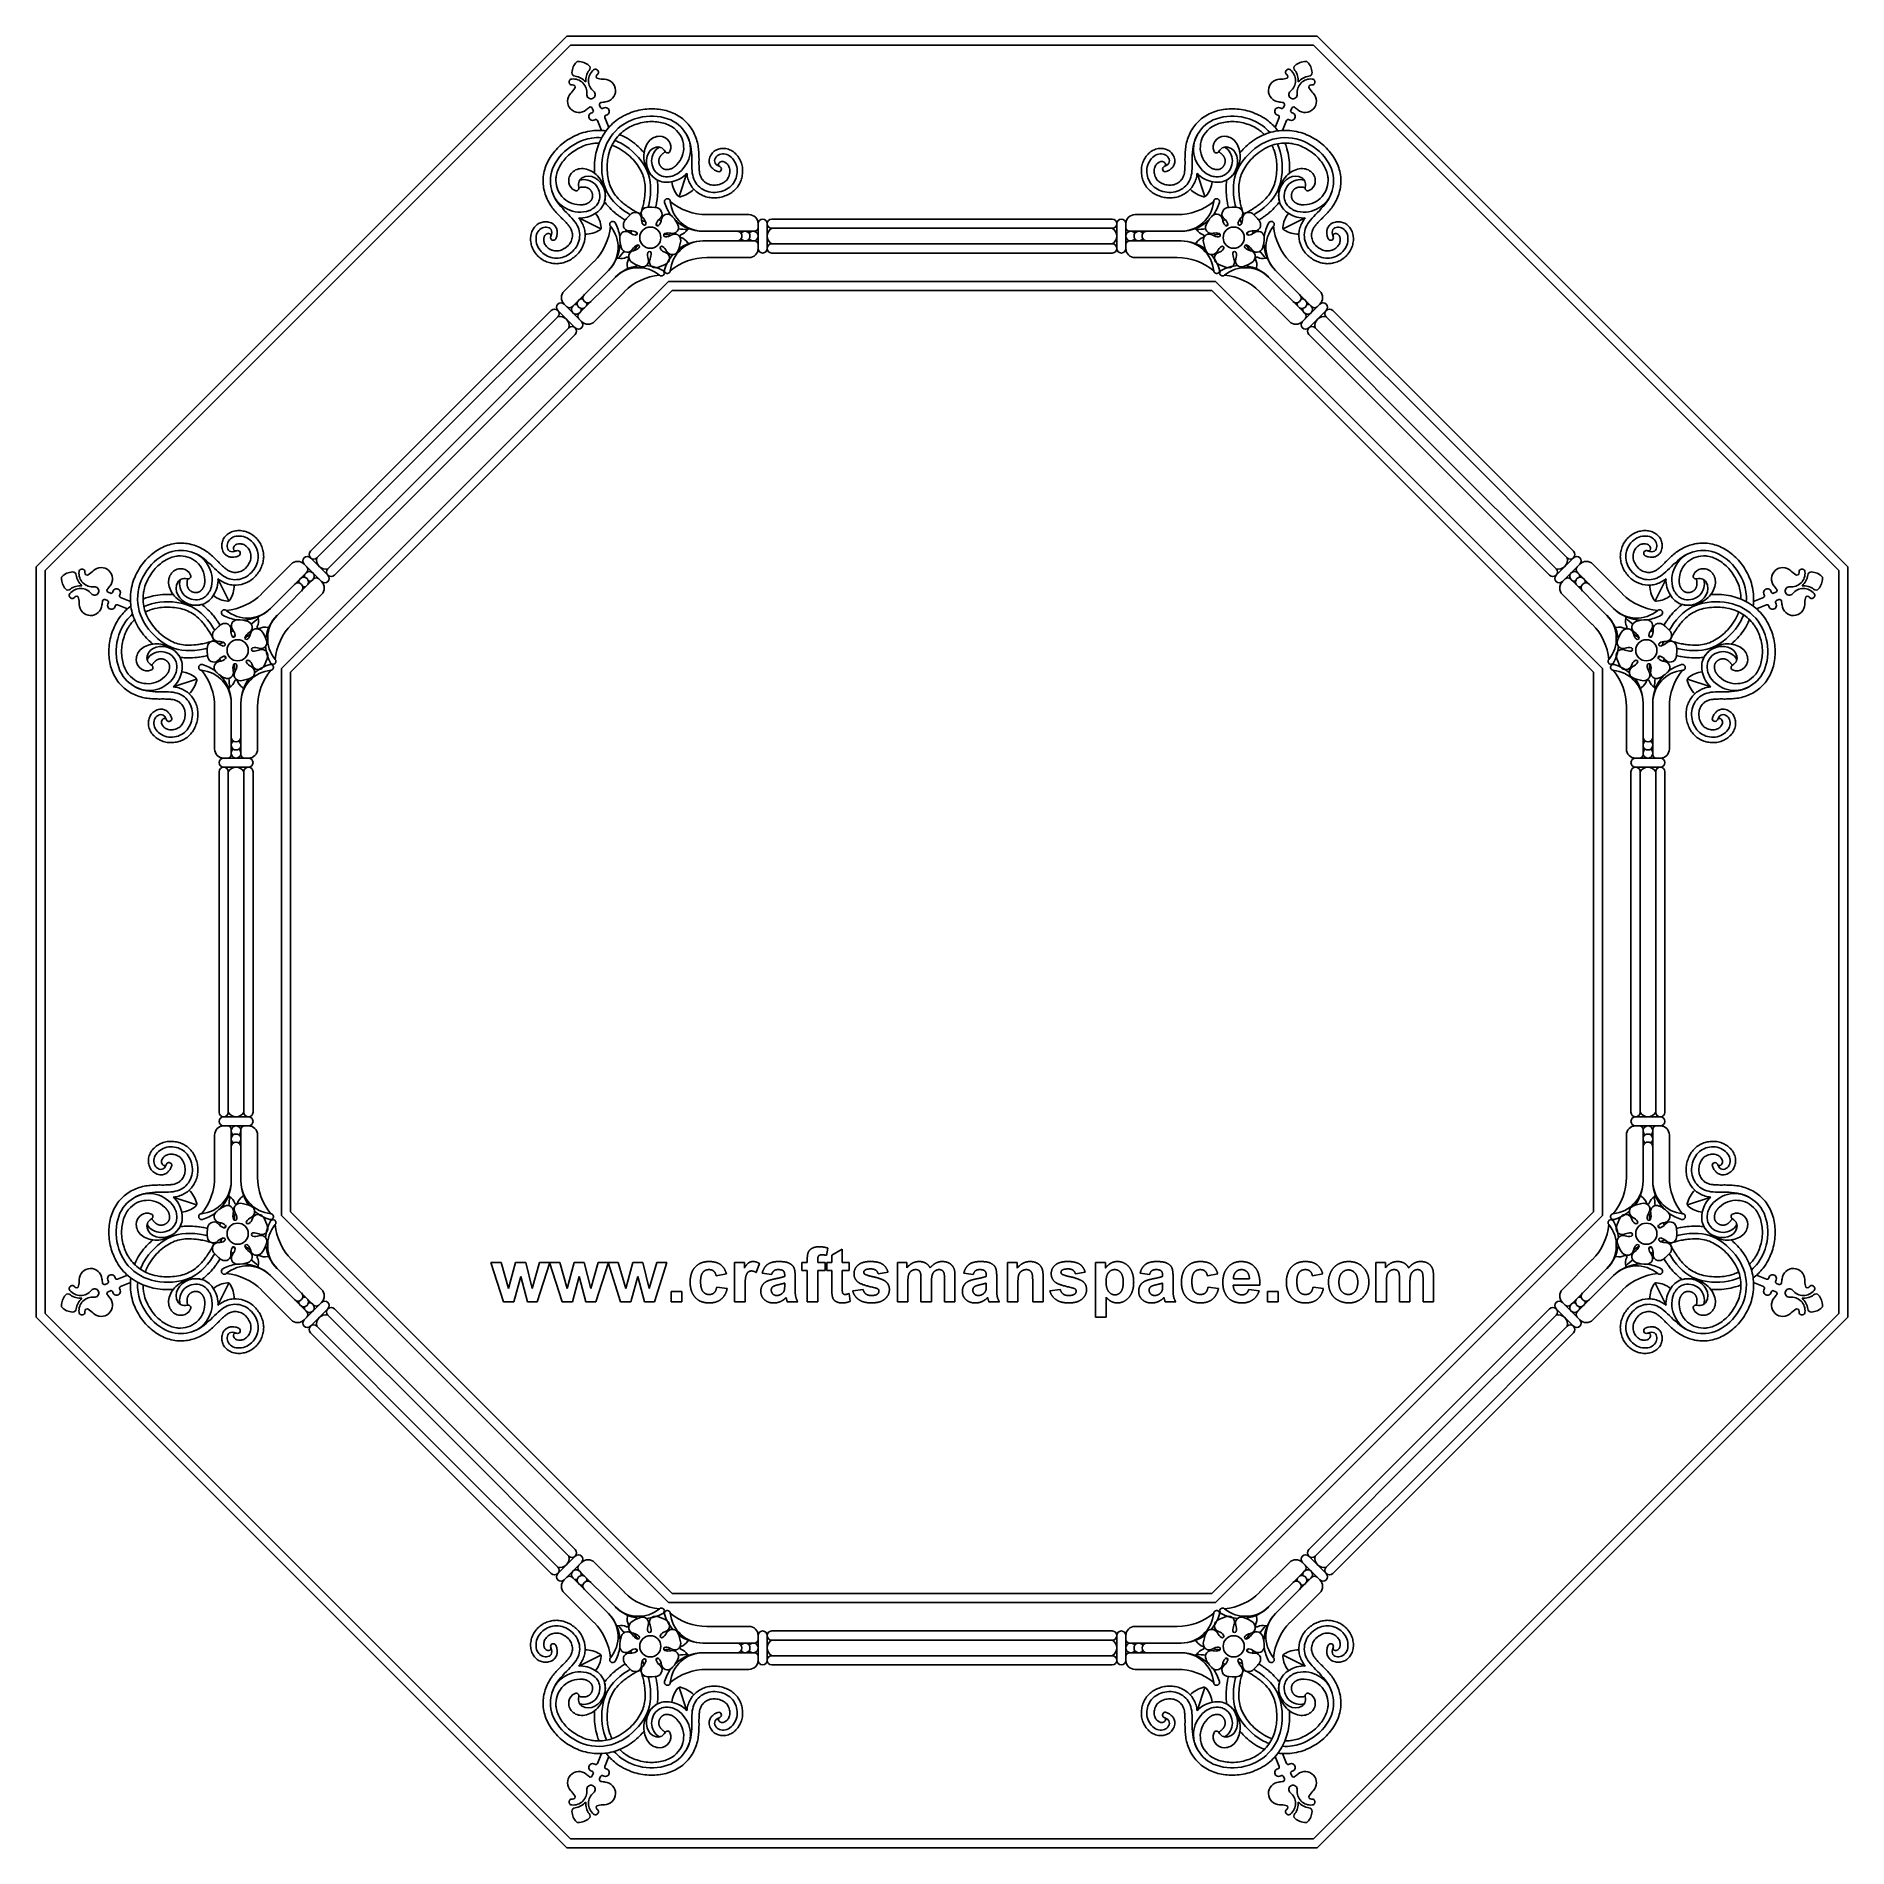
# Model space of a CAD drawing. Header units: millimetres. Extents: x -49.8 to 49.8, y -49.8 to 49.8.
import ezdxf

# ---------------------------------------------------------------- set-up
doc = ezdxf.new("R2010")
doc.units = ezdxf.units.MM
doc.header["$MEASUREMENT"] = 0
doc.layers.add('Default', color=5, linetype='Continuous')

msp = doc.modelspace()

# ---------------------------------------------------------------- linework, layer by layer
at = {"layer": 'Default'}
for p, q in [((-19.248, 45.893), (-19.194, 45.764)), ((-18.788, 45.932), (-18.841, 46.062)), ((18.788, 45.932), (18.841, 46.062)), ((19.248, 45.893), (19.194, 45.764)), ((-18.962, 45.204), (-18.738, 44.663)), ((-18.332, 44.831), (-18.556, 45.373)), ((18.332, 44.831), (18.556, 45.373)), ((18.962, 45.204), (18.738, 44.663)), ((-14.044, 42.304), (-14.473, 41.02)), ((14.044, 42.304), (14.473, 41.02)), ((-10.622, 40.028), (-12.944, 40.028)), ((10.622, 40.028), (12.944, 40.028)), ((-19.983, 39.844), (-18.772, 39.239)), ((-13.158, 39.115), (-10.322, 39.115)), ((-10.122, 39.315), (-10.122, 39.528)), ((-10.122, 39.315), (-10.122, 38.381)), ((-9.622, 39.528), (-9.622, 38.167)), ((-9.372, 39.778), (0, 39.778)), ((-9.372, 39.278), (0, 39.278)), ((0, 39.778), (9.372, 39.778)), ((0, 39.278), (9.372, 39.278)), ((9.622, 39.528), (9.622, 38.167)), ((10.122, 39.315), (10.122, 39.528)), ((10.122, 39.315), (10.122, 38.381)), ((13.158, 39.115), (10.322, 39.115)), ((19.983, 39.844), (18.772, 39.239)), ((-10.322, 38.581), (-13.158, 38.581)), ((-10.122, 38.167), (-10.122, 38.381)), ((-9.372, 38.417), (0, 38.417)), ((0, 37.917), (-9.372, 37.917)), ((0, 38.417), (9.372, 38.417)), ((9.372, 37.917), (0, 37.917)), ((10.122, 38.167), (10.122, 38.381)), ((10.322, 38.581), (13.158, 38.581)), ((-20.793, 35.815), (-19.152, 37.457)), ((-18.355, 36.962), (-20.36, 34.957)), ((-12.944, 37.667), (-10.622, 37.667)), ((12.944, 37.667), (10.622, 37.667)), ((18.355, 36.962), (20.36, 34.957)), ((20.793, 35.815), (19.152, 37.457)), ((-19.982, 34.58), (-17.977, 36.585)), ((19.982, 34.58), (17.977, 36.585)), ((-20.642, 34.957), (-20.793, 35.108)), ((-20.642, 34.957), (-19.982, 34.297)), ((-17.482, 35.787), (-19.124, 34.146)), ((17.482, 35.787), (19.124, 34.146)), ((20.642, 34.957), (19.982, 34.297)), ((20.642, 34.957), (20.793, 35.108)), ((-21.501, 34.755), (-28.128, 28.128)), ((-21.147, 34.401), (-27.774, 27.774)), ((-21.147, 34.755), (-20.184, 33.792)), ((-19.831, 34.146), (-19.982, 34.297)), ((19.831, 34.146), (19.982, 34.297)), ((21.147, 34.755), (20.184, 33.792)), ((27.774, 27.774), (21.147, 34.401)), ((28.128, 28.128), (21.501, 34.755)), ((-20.538, 33.792), (-27.165, 27.165)), ((-26.811, 26.811), (-20.184, 33.439)), ((20.184, 33.439), (26.811, 26.811)), ((27.165, 27.165), (20.538, 33.792)), ((-28.128, 28.128), (-34.755, 21.501)), ((34.755, 21.501), (28.128, 28.128)), ((-27.774, 27.774), (-34.401, 21.147)), ((-27.165, 27.165), (-33.792, 20.538)), ((33.792, 20.538), (27.165, 27.165)), ((34.401, 21.147), (27.774, 27.774)), ((-33.439, 20.184), (-26.811, 26.811)), ((26.811, 26.811), (33.439, 20.184)), ((-34.755, 21.147), (-33.792, 20.184)), ((34.755, 21.147), (33.792, 20.184)), ((-39.844, 19.983), (-39.239, 18.772)), ((-35.815, 20.793), (-37.457, 19.152)), ((-36.962, 18.355), (-34.957, 20.36)), ((-34.58, 19.982), (-36.585, 17.977)), ((-34.957, 20.642), (-35.108, 20.793)), ((-34.957, 20.642), (-34.297, 19.982)), ((-34.146, 19.831), (-34.297, 19.982)), ((34.146, 19.831), (34.297, 19.982)), ((34.957, 20.642), (34.297, 19.982)), ((34.58, 19.982), (36.585, 17.977)), ((34.957, 20.642), (35.108, 20.793)), ((36.962, 18.355), (34.957, 20.36)), ((35.815, 20.793), (37.457, 19.152)), ((39.844, 19.983), (39.239, 18.772)), ((-45.764, 19.194), (-45.893, 19.248)), ((-44.663, 18.738), (-45.204, 18.962)), ((-35.787, 17.482), (-34.146, 19.124)), ((35.787, 17.482), (34.146, 19.124)), ((45.204, 18.962), (44.663, 18.738)), ((45.893, 19.248), (45.764, 19.194)), ((-46.062, 18.841), (-45.932, 18.788)), ((-45.373, 18.556), (-44.831, 18.332)), ((44.831, 18.332), (45.373, 18.556)), ((45.932, 18.788), (46.062, 18.841)), ((-42.304, 14.044), (-41.02, 14.473)), ((42.304, 14.044), (41.02, 14.473)), ((-39.115, 13.158), (-39.115, 10.322)), ((-38.581, 10.322), (-38.581, 13.158)), ((38.581, 10.322), (38.581, 13.158)), ((39.115, 13.158), (39.115, 10.322)), ((-40.028, 10.622), (-40.028, 12.944)), ((-37.667, 12.944), (-37.667, 10.622)), ((37.667, 12.944), (37.667, 10.622)), ((40.028, 10.622), (40.028, 12.944)), ((-39.315, 10.122), (-39.528, 10.122)), ((-39.315, 10.122), (-38.381, 10.122)), ((-38.167, 10.122), (-38.381, 10.122)), ((38.167, 10.122), (38.381, 10.122)), ((39.315, 10.122), (38.381, 10.122)), ((39.315, 10.122), (39.528, 10.122)), ((-39.778, 9.372), (-39.778, 0)), ((-39.528, 9.622), (-38.167, 9.622)), ((-39.278, 9.372), (-39.278, 0)), ((-38.417, 9.372), (-38.417, 0)), ((-37.917, 0), (-37.917, 9.372)), ((37.917, 9.372), (37.917, 0)), ((39.528, 9.622), (38.167, 9.622)), ((38.417, 0), (38.417, 9.372)), ((39.278, 0), (39.278, 9.372)), ((39.778, 0), (39.778, 9.372)), ((-39.778, 0), (-39.778, -9.372)), ((-39.278, 0), (-39.278, -9.372)), ((-38.417, 0), (-38.417, -9.372)), ((-37.917, -9.372), (-37.917, 0)), ((37.917, 0), (37.917, -9.372)), ((38.417, -9.372), (38.417, 0)), ((39.278, -9.372), (39.278, 0)), ((39.778, -9.372), (39.778, 0)), ((-39.528, -9.622), (-38.167, -9.622)), ((39.528, -9.622), (38.167, -9.622)), ((-40.028, -10.622), (-40.028, -12.944)), ((-39.315, -10.122), (-39.528, -10.122)), ((-39.315, -10.122), (-38.381, -10.122)), ((-39.115, -13.158), (-39.115, -10.322)), ((-38.581, -10.322), (-38.581, -13.158)), ((-38.167, -10.122), (-38.381, -10.122)), ((-37.667, -12.944), (-37.667, -10.622)), ((37.667, -12.944), (37.667, -10.622)), ((38.167, -10.122), (38.381, -10.122)), ((39.315, -10.122), (38.381, -10.122)), ((38.581, -10.322), (38.581, -13.158)), ((39.115, -13.158), (39.115, -10.322)), ((39.315, -10.122), (39.528, -10.122)), ((40.028, -10.622), (40.028, -12.944)), ((-42.304, -14.044), (-41.02, -14.473)), ((42.304, -14.044), (41.02, -14.473)), ((-6.285, -16.844), (-6.35, -17.247)), ((-6.063, -17.233), (-5.489, -16.9)), ((-5.489, -16.9), (-5.489, -17.64)), ((-35.787, -17.482), (-34.146, -19.124)), ((-24.13, -19.807), (-24.822, -17.64)), ((-24.822, -17.64), (-24.26, -17.64)), ((-24.26, -17.64), (-23.85, -19.06)), ((-23.85, -19.06), (-23.465, -17.64)), ((-23.465, -17.64), (-22.909, -17.64)), ((-22.909, -17.64), (-22.554, -19.06)), ((-22.554, -19.06), (-22.143, -17.64)), ((-21.582, -17.64), (-22.272, -19.807)), ((-22.143, -17.64), (-21.582, -17.64)), ((-20.908, -19.807), (-21.6, -17.64)), ((-21.6, -17.64), (-21.038, -17.64)), ((-21.038, -17.64), (-20.628, -19.06)), ((-20.628, -19.06), (-20.243, -17.64)), ((-20.243, -17.64), (-19.687, -17.64)), ((-19.687, -17.64), (-19.332, -19.06)), ((-19.332, -19.06), (-18.92, -17.64)), ((-18.359, -17.64), (-19.05, -19.807)), ((-18.92, -17.64), (-18.359, -17.64)), ((-17.686, -19.807), (-18.378, -17.64)), ((-18.378, -17.64), (-17.816, -17.64)), ((-17.816, -17.64), (-17.406, -19.06)), ((-17.406, -19.06), (-17.021, -17.64)), ((-17.021, -17.64), (-16.464, -17.64)), ((-16.464, -17.64), (-16.109, -19.06)), ((-16.109, -19.06), (-15.698, -17.64)), ((-15.137, -17.64), (-15.828, -19.807)), ((-15.698, -17.64), (-15.137, -17.64)), ((-11.415, -19.807), (-11.415, -17.64)), ((-11.415, -17.64), (-10.878, -17.64)), ((-10.878, -17.64), (-10.878, -17.946)), ((-10.045, -17.694), (-10.221, -18.197)), ((-7.711, -17.64), (-7.415, -17.64)), ((-7.711, -18.085), (-7.711, -17.64)), ((-7.415, -17.64), (-7.415, -17.478)), ((-6.841, -17.491), (-6.841, -17.64)), ((-6.841, -17.64), (-6.433, -17.64)), ((-6.433, -17.64), (-6.433, -18.085)), ((-6.341, -18.085), (-6.341, -17.64)), ((-6.341, -17.64), (-6.063, -17.64)), ((-6.063, -17.64), (-6.063, -17.233)), ((-5.489, -17.64), (-5.1, -17.64)), ((-5.1, -17.64), (-5.1, -18.085)), ((-2.452, -17.64), (-1.933, -17.64)), ((-2.452, -19.807), (-2.452, -17.64)), ((-1.933, -17.64), (-1.933, -17.934)), ((3.604, -19.807), (3.604, -17.64)), ((3.604, -17.64), (4.141, -17.64)), ((4.141, -17.64), (4.141, -17.956)), ((8.455, -17.64), (8.992, -17.64)), ((8.455, -20.64), (8.455, -17.64)), ((8.992, -17.64), (8.992, -17.956)), ((23.881, -17.64), (24.4, -17.64)), ((23.881, -19.807), (23.881, -17.64)), ((24.4, -17.64), (24.4, -17.934)), ((35.787, -17.482), (34.146, -19.124)), ((-45.932, -18.788), (-46.062, -18.841)), ((-44.831, -18.332), (-45.373, -18.556)), ((-45.204, -18.962), (-44.663, -18.738)), ((-39.844, -19.983), (-39.239, -18.772)), ((-36.962, -18.355), (-34.957, -20.36)), ((-34.58, -19.982), (-36.585, -17.977)), ((-23.183, -18.414), (-23.562, -19.807)), ((-22.817, -19.807), (-23.183, -18.414)), ((-19.961, -18.414), (-20.34, -19.807)), ((-19.594, -19.807), (-19.961, -18.414)), ((-16.739, -18.414), (-17.117, -19.807)), ((-16.372, -19.807), (-16.739, -18.414)), ((-11.859, -18.27), (-12.433, -18.363)), ((-9.378, -18.307), (-9.896, -18.233)), ((-8.656, -18.4), (-8.656, -18.342)), ((-8.656, -18.884), (-8.656, -18.77)), ((-8.082, -18.422), (-8.082, -19.093)), ((-7.415, -18.085), (-7.711, -18.085)), ((-7.415, -19.807), (-7.415, -18.085)), ((-6.433, -18.085), (-6.841, -18.085)), ((-6.841, -18.085), (-6.841, -19.807)), ((-6.063, -18.085), (-6.341, -18.085)), ((-6.063, -19.04), (-6.063, -18.085)), ((-5.1, -18.085), (-5.489, -18.085)), ((-5.489, -18.085), (-5.489, -18.98)), ((-2.971, -18.177), (-3.508, -18.27)), ((-1.878, -18.754), (-1.878, -19.807)), ((-1.156, -19.807), (-1.156, -18.619)), ((-0.582, -18.766), (-0.582, -19.807)), ((0.141, -19.807), (0.141, -18.568)), ((0.715, -18.418), (0.715, -19.807)), ((1.715, -18.307), (1.196, -18.233)), ((2.437, -18.4), (2.437, -18.342)), ((2.437, -18.884), (2.437, -18.77)), ((3.011, -18.422), (3.011, -19.093)), ((4.178, -18.825), (4.178, -19.807)), ((4.992, -19.807), (4.992, -18.701)), ((5.567, -18.457), (5.567, -19.807)), ((7.881, -18.177), (7.344, -18.27)), ((11.418, -18.307), (10.9, -18.233)), ((12.141, -18.4), (12.141, -18.342)), ((12.141, -18.884), (12.141, -18.77)), ((12.715, -18.422), (12.715, -19.093)), ((15.178, -18.27), (14.604, -18.363)), ((17.492, -18.881), (16.029, -18.881)), ((16.04, -18.529), (16.918, -18.529)), ((20.955, -18.27), (20.381, -18.363)), ((24.455, -18.754), (24.455, -19.807)), ((25.178, -19.807), (25.178, -18.619)), ((25.752, -18.766), (25.752, -19.807)), ((26.474, -19.807), (26.474, -18.568)), ((27.048, -18.418), (27.048, -19.807)), ((34.58, -19.982), (36.585, -17.977)), ((36.962, -18.355), (34.957, -20.36)), ((39.844, -19.983), (39.239, -18.772)), ((44.663, -18.738), (45.204, -18.962)), ((45.373, -18.556), (44.831, -18.332)), ((46.062, -18.841), (45.932, -18.788)), ((-45.893, -19.248), (-45.764, -19.194)), ((-35.815, -20.793), (-37.457, -19.152)), ((-34.146, -19.831), (-34.297, -19.982)), ((-23.562, -19.807), (-24.13, -19.807)), ((-22.272, -19.807), (-22.817, -19.807)), ((-20.34, -19.807), (-20.908, -19.807)), ((-19.05, -19.807), (-19.594, -19.807)), ((-17.117, -19.807), (-17.686, -19.807)), ((-15.828, -19.807), (-16.372, -19.807)), ((-14.896, -19.807), (-14.896, -19.233)), ((-14.896, -19.233), (-14.322, -19.233)), ((-14.322, -19.807), (-14.896, -19.807)), ((-14.322, -19.233), (-14.322, -19.807)), ((-12.396, -18.992), (-11.822, -19.066)), ((-10.841, -19.807), (-11.415, -19.807)), ((-10.841, -19.137), (-10.841, -19.807)), ((-7.933, -19.807), (-8.508, -19.807)), ((-6.841, -19.807), (-7.415, -19.807)), ((-5.109, -19.345), (-5.063, -19.779)), ((-4.915, -19.196), (-4.341, -19.122)), ((-1.878, -19.807), (-2.452, -19.807)), ((-0.582, -19.807), (-1.156, -19.807)), ((0.715, -19.807), (0.141, -19.807)), ((3.159, -19.807), (2.585, -19.807)), ((4.178, -19.807), (3.604, -19.807)), ((5.567, -19.807), (4.992, -19.807)), ((5.937, -19.196), (6.511, -19.122)), ((9.029, -19.549), (9.029, -20.64)), ((12.863, -19.807), (12.289, -19.807)), ((14.641, -18.992), (15.215, -19.066)), ((16.881, -19.122), (17.455, -19.196)), ((17.918, -19.807), (17.918, -19.233)), ((17.918, -19.233), (18.492, -19.233)), ((18.492, -19.807), (17.918, -19.807)), ((18.492, -19.233), (18.492, -19.807)), ((20.418, -18.992), (20.992, -19.066)), ((24.455, -19.807), (23.881, -19.807)), ((25.752, -19.807), (25.178, -19.807)), ((27.048, -19.807), (26.474, -19.807)), ((34.146, -19.831), (34.297, -19.982)), ((35.815, -20.793), (37.457, -19.152)), ((45.764, -19.194), (45.893, -19.248)), ((-34.957, -20.642), (-35.108, -20.793)), ((-34.957, -20.642), (-34.297, -19.982)), ((-34.755, -21.147), (-33.792, -20.184)), ((-33.792, -20.538), (-27.165, -27.165)), ((-26.811, -26.811), (-33.439, -20.184)), ((9.029, -20.64), (8.455, -20.64)), ((33.439, -20.184), (26.811, -26.811)), ((27.165, -27.165), (33.792, -20.538)), ((34.755, -21.147), (33.792, -20.184)), ((34.957, -20.642), (34.297, -19.982)), ((34.957, -20.642), (35.108, -20.793)), ((-34.755, -21.501), (-28.128, -28.128)), ((-34.401, -21.147), (-27.774, -27.774)), ((27.774, -27.774), (34.401, -21.147)), ((28.128, -28.128), (34.755, -21.501)), ((-20.184, -33.439), (-26.811, -26.811)), ((26.811, -26.811), (20.184, -33.439)), ((-27.774, -27.774), (-21.147, -34.401)), ((-27.165, -27.165), (-20.538, -33.792)), ((20.538, -33.792), (27.165, -27.165)), ((21.147, -34.401), (27.774, -27.774)), ((-28.128, -28.128), (-21.501, -34.755)), ((21.501, -34.755), (28.128, -28.128)), ((-21.147, -34.755), (-20.184, -33.792)), ((21.147, -34.755), (20.184, -33.792)), ((-20.642, -34.957), (-19.982, -34.297)), ((-19.831, -34.146), (-19.982, -34.297)), ((-19.982, -34.58), (-17.977, -36.585)), ((-17.482, -35.787), (-19.124, -34.146)), ((17.482, -35.787), (19.124, -34.146)), ((19.982, -34.58), (17.977, -36.585)), ((19.831, -34.146), (19.982, -34.297)), ((20.642, -34.957), (19.982, -34.297)), ((-20.642, -34.957), (-20.793, -35.108)), ((-20.793, -35.815), (-19.152, -37.457)), ((-18.355, -36.962), (-20.36, -34.957)), ((18.355, -36.962), (20.36, -34.957)), ((20.793, -35.815), (19.152, -37.457)), ((20.642, -34.957), (20.793, -35.108)), ((-12.944, -37.667), (-10.622, -37.667)), ((12.944, -37.667), (10.622, -37.667)), ((-10.322, -38.581), (-13.158, -38.581)), ((-10.122, -38.167), (-10.122, -38.381)), ((-10.122, -39.315), (-10.122, -38.381)), ((-9.622, -39.528), (-9.622, -38.167)), ((0, -37.917), (-9.372, -37.917)), ((0, -38.417), (-9.372, -38.417)), ((9.372, -37.917), (0, -37.917)), ((9.372, -38.417), (0, -38.417)), ((9.622, -39.528), (9.622, -38.167)), ((10.122, -38.167), (10.122, -38.381)), ((10.122, -39.315), (10.122, -38.381)), ((10.322, -38.581), (13.158, -38.581)), ((-19.983, -39.844), (-18.772, -39.239)), ((-13.158, -39.115), (-10.322, -39.115)), ((-10.122, -39.315), (-10.122, -39.528)), ((-9.372, -39.278), (0, -39.278)), ((-9.372, -39.778), (0, -39.778)), ((0, -39.278), (9.372, -39.278)), ((0, -39.778), (9.372, -39.778)), ((10.122, -39.315), (10.122, -39.528)), ((13.158, -39.115), (10.322, -39.115)), ((19.983, -39.844), (18.772, -39.239)), ((-10.622, -40.028), (-12.944, -40.028)), ((10.622, -40.028), (12.944, -40.028)), ((-14.044, -42.304), (-14.473, -41.02)), ((14.044, -42.304), (14.473, -41.02)), ((-18.738, -44.663), (-18.962, -45.204)), ((-18.556, -45.373), (-18.332, -44.831)), ((18.332, -44.831), (18.556, -45.373)), ((18.962, -45.204), (18.738, -44.663)), ((-19.194, -45.764), (-19.248, -45.893)), ((19.248, -45.893), (19.194, -45.764)), ((-18.841, -46.062), (-18.788, -45.932)), ((18.788, -45.932), (18.841, -46.062))]:
    msp.add_line(p, q, dxfattribs=at)
for points in [[(-49.847, -20.647), (-20.647, -49.847), (20.647, -49.847), (49.847, -20.647), (49.847, 20.647), (20.647, 49.847), (-20.647, 49.847), (-49.847, 20.647), (-49.847, -20.647)], [(-49.347, -20.44), (-20.44, -49.347), (20.44, -49.347), (49.347, -20.44), (49.347, 20.44), (20.44, 49.347), (-20.44, 49.347), (-49.347, 20.44), (-49.347, -20.44)], [(-36.347, -15.055), (-15.055, -36.347), (15.055, -36.347), (36.347, -15.055), (36.347, 15.055), (15.055, 36.347), (-15.055, 36.347), (-36.347, 15.055), (-36.347, -15.055)], [(-35.847, -14.848), (-14.848, -35.847), (14.848, -35.847), (35.847, -14.848), (35.847, 14.848), (14.848, 35.847), (-14.848, 35.847), (-35.847, 14.848), (-35.847, -14.848)]]:
    msp.add_lwpolyline(points, dxfattribs=at)
for centre in [(-16.055, 38.759), (16.054, 38.759), (-38.759, 16.054), (38.759, 16.054), (-38.759, -16.054), (38.759, -16.054), (-16.055, -38.759), (16.054, -38.759)]:
    msp.add_circle(centre, 0.583, dxfattribs=at)
for centre, radius, start, end in [((-19.489, 47.808), 0.875, 135, 177.48528), ((-20.024, 48.343), 0.119, 112.5, 135), ((-20.024, 48.343), 0.119, 90, 112.5), ((-20.024, 47.586), 0.875, 47.51472, 90), ((-18.706, 47.404), 0.904, 141.5799, 184.31102), ((-18.706, 47.404), 0.75, 128.3953, 231.55797), ((-19.564, 48.089), 0.194, 320.69288, 47.51447), ((-19.07, 47.864), 0.163, 305.70852, 128.39235), ((19.07, 47.864), 0.163, 51.60765, 234.29148), ((18.706, 47.404), 0.75, 308.44203, 51.6047), ((19.564, 48.089), 0.194, 132.48553, 219.30712), ((18.706, 47.404), 0.904, 355.68898, 38.4201), ((20.024, 47.586), 0.875, 90, 132.48528), ((20.024, 48.343), 0.119, 67.5, 90), ((20.024, 48.343), 0.119, 45, 67.5), ((19.489, 47.808), 0.875, 2.51472, 45), ((-20.36, 47.329), 0.163, 96.60765, 279.29148), ((-21.733, 47.977), 1.817, 315.78135, 326.80226), ((-20.293, 46.746), 0.75, 353.44203, 96.6047), ((-20.17, 47.838), 0.194, 177.48553, 264.30712), ((-20.314, 47.049), 0.122, 326.80798, 99.29148), ((-20.293, 46.746), 0.904, 40.68898, 83.4201), ((-18.904, 47.633), 0.122, 125.70852, 258.19202), ((-18.557, 49.293), 1.817, 258.19774, 269.21865), ((-18.591, 46.853), 0.623, 274.82009, 89.21435), ((18.591, 46.853), 0.623, 90.78565, 265.17991), ((18.557, 49.293), 1.817, 270.78135, 281.80226), ((18.904, 47.633), 0.122, 281.80798, 54.29148), ((20.293, 46.746), 0.75, 83.3953, 186.55797), ((20.293, 46.746), 0.904, 96.5799, 139.31102), ((20.17, 47.838), 0.194, 275.69288, 2.51447), ((20.314, 47.049), 0.122, 80.70852, 213.19202), ((21.733, 47.977), 1.817, 213.19774, 224.21865), ((20.36, 47.329), 0.163, 260.70852, 83.39235), ((-19.984, 46.275), 0.623, 135.78565, 310.17991), ((-18.382, 44.378), 1.86, 122.97289, 130.17667), ((-19.317, 46.634), 0.233, 173.44544, 292.5), ((-19.34, 45.855), 0.1, 22.5, 122.97289), ((-19.317, 46.634), 0.233, 292.5, 51.55456), ((-18.749, 46.1), 0.1, 102.02711, 202.5), ((-18.695, 45.971), 0.1, 202.5, 303.79407), ((-18.382, 44.378), 1.86, 94.82333, 102.02711), ((-18.523, 45.714), 0.209, 281.20593, 123.79407), ((18.523, 45.714), 0.209, 56.20593, 258.79407), ((18.382, 44.378), 1.86, 77.97289, 85.17667), ((18.695, 45.971), 0.1, 236.20593, 337.5), ((18.749, 46.1), 0.1, 337.5, 77.97289), ((19.317, 46.634), 0.233, 128.44544, 247.5), ((19.317, 46.634), 0.233, 247.5, 6.55456), ((19.34, 45.855), 0.1, 57.02711, 157.5), ((18.382, 44.378), 1.86, 49.82333, 57.02711), ((19.984, 46.275), 0.623, 229.82009, 44.21435), ((-19.227, 45.423), 0.209, 101.20593, 303.79407), ((-19.287, 45.726), 0.1, 281.20593, 22.5), ((-19.055, 45.166), 0.1, 22.5, 123.79407), ((-18.463, 45.411), 0.1, 101.20593, 202.5), ((18.463, 45.411), 0.1, 337.5, 78.79407), ((19.055, 45.166), 0.1, 56.20593, 157.5), ((19.227, 45.423), 0.209, 236.20593, 78.79407), ((19.287, 45.726), 0.1, 157.5, 258.79407), ((-15.557, 43.712), 1.342, 316.31714, 50.73007), ((-15.472, 43.631), 1.626, 302.79058, 28.78406), ((15.472, 43.631), 1.626, 151.21594, 237.20942), ((15.557, 43.712), 1.342, 129.26993, 223.68286), ((-15.092, 42.981), 0.892, 120.83231, 238.16754), ((-15.102, 43.566), 0.144, 212.58056, 337.77185), ((15.102, 43.566), 0.144, 202.22815, 327.41944), ((15.092, 42.981), 0.892, 301.83246, 59.16769), ((-19.908, 41.909), 1.342, 174.26993, 268.68286), ((-19.721, 41.064), 0.892, 346.83246, 104.16769), ((-12.286, 42.539), 0.15, 249.55033, 69.55033), ((12.286, 42.539), 0.15, 110.44967, 290.44967), ((19.721, 41.064), 0.892, 75.83231, 193.16754), ((19.908, 41.909), 1.342, 271.31714, 5.73007), ((-19.911, 41.793), 1.626, 196.21594, 282.20942), ((-20.127, 41.485), 0.144, 247.22815, 12.41944), ((-15.114, 40.746), 0.16, 5.02847, 196.12207), ((-13.383, 42.023), 1.5, 187.08142, 219.73436), ((-14.427, 41.155), 0.142, 219.73436, 283.32141), ((-14.74, 42.476), 1.5, 283.31393, 315.9661), ((14.74, 42.476), 1.5, 224.0339, 256.68607), ((14.427, 41.155), 0.142, 256.67859, 320.26564), ((13.383, 42.023), 1.5, 320.26564, 352.91858), ((15.114, 40.746), 0.16, 343.87793, 174.97153), ((19.911, 41.793), 1.626, 257.79058, 343.78406), ((20.127, 41.485), 0.144, 167.58056, 292.77185), ((-20.251, 39.178), 1.5, 5.26564, 37.91858), ((-16.055, 38.759), 1.682, 128.02605, 148.40187), ((-16.883, 39.818), 0.337, 358.77996, 128.02522), ((-16.218, 40.094), 0.337, 96.97153, 226.22004), ((-16.055, 38.759), 1.682, 76.59748, 96.97329), ((-15.743, 40.067), 0.337, 307.35139, 76.59665), ((-15.113, 39.719), 0.337, 45.54295, 174.79146), ((-13.158, 41.312), 2.197, 196.12208, 216.97415), ((-13.158, 40.918), 1.803, 185.02847, 270), ((-12.944, 43.156), 3.128, 230, 270), ((-16.055, 38.759), 1.682, 25.16891, 45.54472), ((-10.622, 39.528), 0.5, 0, 90), ((10.622, 39.528), 0.5, 90, 180), ((12.944, 43.156), 3.128, 270, 310), ((13.158, 40.918), 1.803, 270, 354.97153), ((16.055, 38.759), 1.682, 134.45528, 154.83109), ((15.113, 39.719), 0.337, 5.20854, 134.45705), ((13.158, 41.312), 2.197, 323.02585, 343.87792), ((15.743, 40.067), 0.337, 103.40335, 232.64861), ((16.055, 38.759), 1.682, 83.02671, 103.40252), ((16.218, 40.094), 0.337, 313.77996, 83.02847), ((16.883, 39.818), 0.337, 51.97478, 181.22004), ((16.055, 38.759), 1.682, 31.59813, 51.97395), ((20.251, 39.178), 1.5, 142.08142, 174.73436), ((-19.612, 40.458), 1.5, 269.0339, 301.68607), ((-21.363, 39.668), 3.128, 315, 355), ((-18.899, 39.303), 0.142, 301.67859, 5.26564), ((-19.63, 38.237), 1.803, 315, 39.97153), ((-18.125, 39.499), 0.16, 28.87793, 219.97153), ((-19.908, 38.516), 2.197, 8.02585, 28.87792), ((-17.4, 38.772), 0.337, 50.20854, 179.45379), ((-17.2, 39.463), 0.337, 148.4001, 277.64861), ((-16.824, 39.463), 0.562, 230.20854, 264.94783), ((-17.081, 38.572), 0.562, 62.90931, 97.64861), ((-16.865, 38.992), 0.09, 264.94783, 343.92857), ((-16.865, 38.992), 0.09, 343.92857, 62.90931), ((-15.984, 39.799), 0.562, 178.77996, 213.51926), ((-16.378, 39.538), 0.09, 213.51926, 292.5), ((-16.84, 39.444), 0.562, 11.48074, 46.22004), ((-16.378, 39.538), 0.09, 292.5, 11.48074), ((-15.647, 39.497), 0.09, 162.09069, 241.07143), ((-15.197, 39.352), 0.562, 127.35139, 162.09069), ((-15.647, 39.497), 0.09, 241.07143, 320.05217), ((-16.009, 39.801), 0.562, 320.05217, 354.79146), ((-15.223, 38.9), 0.09, 110.66211, 189.64286), ((-15.223, 38.9), 0.09, 189.64286, 268.6236), ((-15.056, 38.458), 0.562, 75.92282, 110.66211), ((-15.212, 39.372), 0.562, 268.6236, 303.36289), ((-14.837, 39.331), 0.337, 255.92282, 25.16808), ((-14.717, 38.621), 0.337, 354.11438, 123.36289), ((-13.158, 41.312), 2.197, 226.17115, 270), ((-14.344, 38.848), 0.0801, 108.78489, 180), ((-14.598, 39.594), 0.708, 288.7834, 326.61806), ((-13.893, 39.129), 0.137, 109.2915, 146.61578), ((-11.28, 38.848), 0.267, 270.00275, 90.00275), ((-10.834, 38.848), 0.267, 213.52691, 146.47309), ((-10.389, 38.848), 0.267, 213.52691, 146.47309), ((-10.322, 39.315), 0.2, 270, 0), ((-9.872, 39.528), 0.25, 0, 180), ((-9.372, 39.528), 0.25, 90, 270), ((-9.126, 38.848), 0.496, 119.7269, 240.2731), ((9.372, 39.528), 0.25, 270, 90), ((9.126, 38.848), 0.496, 299.7269, 60.2731), ((9.872, 39.528), 0.25, 0, 180), ((10.322, 39.315), 0.2, 180, 270), ((10.389, 38.848), 0.267, 33.52691, 326.47309), ((10.834, 38.848), 0.267, 33.52691, 326.47309), ((11.28, 38.848), 0.267, 89.99725, 269.99725), ((13.158, 41.312), 2.197, 270, 313.82885), ((13.893, 39.129), 0.137, 33.38422, 70.7085), ((14.598, 39.594), 0.708, 213.38194, 251.2166), ((14.344, 38.848), 0.0801, 0, 71.21511), ((14.717, 38.621), 0.337, 56.63711, 185.88562), ((14.837, 39.331), 0.337, 154.83192, 284.07718), ((15.212, 39.372), 0.562, 236.63711, 271.3764), ((15.056, 38.458), 0.562, 69.33789, 104.07718), ((15.223, 38.9), 0.09, 271.3764, 350.35714), ((15.223, 38.9), 0.09, 350.35714, 69.33789), ((16.009, 39.801), 0.562, 185.20854, 219.94783), ((15.197, 39.352), 0.562, 17.90931, 52.64861), ((15.647, 39.497), 0.09, 219.94783, 298.92857), ((15.647, 39.497), 0.09, 298.92857, 17.90931), ((16.378, 39.538), 0.09, 168.51926, 247.5), ((16.84, 39.444), 0.562, 133.77996, 168.51926), ((16.378, 39.538), 0.09, 247.5, 326.48074), ((15.984, 39.799), 0.562, 326.48074, 1.22004), ((16.865, 38.992), 0.09, 117.09069, 196.07143), ((16.865, 38.992), 0.09, 196.07143, 275.05217), ((17.081, 38.572), 0.562, 82.35139, 117.09069), ((16.824, 39.463), 0.562, 275.05217, 309.79146), ((17.2, 39.463), 0.337, 262.35139, 31.5999), ((17.4, 38.772), 0.337, 0.54621, 129.79146), ((19.908, 38.516), 2.197, 151.12208, 171.97415), ((19.63, 38.237), 1.803, 140.02847, 225), ((18.125, 39.499), 0.16, 320.02847, 151.12207), ((21.363, 39.668), 3.128, 185, 225), ((18.899, 39.303), 0.142, 174.73436, 238.32141), ((19.612, 40.458), 1.5, 238.31393, 270.9661), ((-21.393, 38.767), 0.15, 155.44967, 335.44967), ((-19.908, 38.516), 2.197, 315, 358.82885), ((-16.055, 38.759), 1.682, 179.45462, 199.83044), ((-17.32, 38.303), 0.337, 199.82867, 329.07718), ((-16.903, 37.715), 0.337, 101.63711, 230.88236), ((-16.548, 37.84), 0.562, 114.33789, 149.07718), ((-17.085, 38.596), 0.562, 281.63711, 316.3764), ((-16.743, 38.271), 0.09, 35.35714, 114.33789), ((-16.743, 38.271), 0.09, 316.3764, 35.35714), ((-15.644, 37.8), 0.562, 165.76646, 200.50575), ((-16.102, 37.916), 0.09, 86.78571, 165.76646), ((-16.102, 37.916), 0.09, 7.80497, 86.78571), ((-16.57, 37.852), 0.562, 333.06568, 7.80497), ((-15.426, 38.197), 0.09, 138.21429, 217.19503), ((-15.049, 38.482), 0.562, 217.19503, 251.93432), ((-15.426, 38.197), 0.09, 59.23354, 138.21429), ((-15.667, 37.791), 0.562, 24.49425, 59.23354), ((-15.328, 37.627), 0.337, 302.68581, 71.93432), ((-14.849, 38.164), 0.337, 204.49425, 333.73951), ((-13.158, 36.777), 1.803, 90, 174.97153), ((-16.055, 38.759), 1.682, 333.74034, 354.11615), ((-13.158, 36.384), 2.197, 90, 127.53602), ((-14.344, 38.848), 0.0801, 180, 251.21511), ((-14.598, 38.102), 0.708, 33.38034, 71.2166), ((-13.893, 38.567), 0.137, 213.3759, 250.7085), ((-10.622, 38.167), 0.5, 270, 0), ((-10.322, 38.381), 0.2, 360, 90), ((-9.872, 38.167), 0.25, 180, 0), ((-9.372, 38.167), 0.25, 90, 270), ((9.372, 38.167), 0.25, 270, 90), ((9.872, 38.167), 0.25, 180, 0), ((10.322, 38.381), 0.2, 90, 180), ((10.622, 38.167), 0.5, 180, 270), ((13.158, 36.777), 1.803, 5.02847, 90), ((13.158, 36.384), 2.197, 52.46398, 90), ((13.893, 38.567), 0.137, 289.2915, 326.6241), ((14.598, 38.102), 0.708, 108.7834, 146.61966), ((14.344, 38.848), 0.0801, 288.78489, 0), ((16.055, 38.759), 1.682, 185.88385, 206.25966), ((14.849, 38.164), 0.337, 206.26049, 335.50575), ((15.328, 37.627), 0.337, 108.06568, 237.31419), ((15.667, 37.791), 0.562, 120.76646, 155.50575), ((15.049, 38.482), 0.562, 288.06568, 322.80497), ((15.426, 38.197), 0.09, 41.78571, 120.76646), ((15.426, 38.197), 0.09, 322.80497, 41.78571), ((16.57, 37.852), 0.562, 172.19503, 206.93432), ((16.102, 37.916), 0.09, 93.21429, 172.19503), ((16.102, 37.916), 0.09, 14.23354, 93.21429), ((15.644, 37.8), 0.562, 339.49425, 14.23354), ((16.743, 38.271), 0.09, 144.64286, 223.6236), ((16.743, 38.271), 0.09, 65.66211, 144.64286), ((17.085, 38.596), 0.562, 223.6236, 258.36289), ((16.548, 37.84), 0.562, 30.92282, 65.66211), ((16.903, 37.715), 0.337, 309.11764, 78.36289), ((17.32, 38.303), 0.337, 210.92282, 340.17133), ((16.055, 38.759), 1.682, 340.16956, 0.54538), ((19.908, 38.516), 2.197, 181.17115, 225), ((21.393, 38.767), 0.15, 204.55033, 24.55033), ((-16.424, 35.031), 2.197, 97.46398, 135), ((-16.702, 35.309), 1.803, 50.02847, 135), ((-17.845, 37.492), 0.137, 78.38422, 115.7085), ((-17.675, 38.319), 0.708, 258.38194, 296.2166), ((-17.327, 37.612), 0.0801, 45, 116.21511), ((-16.62, 37.264), 0.708, 153.7834, 191.61966), ((-17.447, 37.094), 0.137, 334.2915, 11.6241), ((-17.327, 37.612), 0.0801, 333.78489, 45), ((-16.055, 38.759), 1.682, 230.8832, 251.25901), ((-16.487, 37.485), 0.337, 251.25724, 20.50575), ((-16.424, 35.031), 2.197, 61.12208, 86.10575), ((-15.768, 37.445), 0.337, 153.06568, 282.31093), ((-16.055, 38.759), 1.682, 282.31177, 302.68758), ((-15.44, 36.814), 0.16, 230.02847, 61.12207), ((-15.114, 36.95), 0.16, 163.87793, 354.97153), ((-13.158, 36.384), 2.197, 138.89425, 163.87792), ((-12.944, 34.54), 3.128, 90, 130), ((12.944, 34.54), 3.128, 50, 90), ((13.158, 36.384), 2.197, 16.12208, 41.10575), ((15.114, 36.95), 0.16, 185.02847, 16.12207), ((16.055, 38.759), 1.682, 237.31242, 257.68823), ((15.44, 36.814), 0.16, 118.87793, 309.97153), ((16.424, 35.031), 2.197, 93.89425, 118.87792), ((16.702, 35.309), 1.803, 45, 129.97153), ((15.768, 37.445), 0.337, 257.68907, 26.93432), ((16.487, 37.485), 0.337, 159.49425, 288.74276), ((16.055, 38.759), 1.682, 288.74099, 309.1168), ((16.424, 35.031), 2.197, 45, 82.53602), ((17.327, 37.612), 0.0801, 135, 206.21511), ((16.62, 37.264), 0.708, 348.38034, 26.2166), ((17.327, 37.612), 0.0801, 63.78489, 135), ((17.447, 37.094), 0.137, 168.3759, 205.7085), ((17.675, 38.319), 0.708, 243.7834, 281.61806), ((17.845, 37.492), 0.137, 64.2915, 101.61578), ((-15.271, 33.576), 3.128, 95, 135), ((15.271, 33.576), 3.128, 45, 85), ((-20.97, 34.931), 0.25, 45, 225), ((-20.44, 35.462), 0.5, 135, 225), ((-20.501, 35.099), 0.2, 225, 315), ((-20.123, 34.816), 0.267, 78.52691, 11.47309), ((-19.808, 35.131), 0.267, 78.52691, 11.47309), ((-19.494, 35.446), 0.267, 134.99725, 314.99725), ((19.494, 35.446), 0.267, 225.00275, 45.00275), ((19.808, 35.131), 0.267, 168.52691, 101.47309), ((20.123, 34.816), 0.267, 168.52691, 101.47309), ((20.501, 35.099), 0.2, 225, 315), ((20.44, 35.462), 0.5, 315, 45), ((20.97, 34.931), 0.25, 315, 135), ((-21.324, 34.578), 0.25, 315, 135), ((-21.016, 33.923), 0.496, 344.7269, 105.2731), ((-20.008, 33.969), 0.25, 225, 45), ((-19.84, 34.438), 0.2, 135, 225), ((-19.477, 34.499), 0.5, 225, 315), ((19.477, 34.499), 0.5, 225, 315), ((20.008, 33.969), 0.25, 135, 315), ((19.84, 34.438), 0.2, 315, 45), ((21.016, 33.923), 0.496, 74.7269, 195.2731), ((21.324, 34.578), 0.25, 45, 225), ((-20.361, 33.615), 0.25, 315, 135), ((20.361, 33.615), 0.25, 45, 225), ((-41.909, 19.908), 1.342, 1.31714, 95.73007), ((-41.793, 19.911), 1.626, 347.79058, 73.78406), ((-38.767, 21.393), 0.15, 294.55033, 114.55033), ((-35.462, 20.44), 0.5, 45, 135), ((-34.931, 20.97), 0.25, 45, 225), ((-34.578, 21.324), 0.25, 135, 315), ((-33.923, 21.016), 0.496, 164.7269, 285.2731), ((33.923, 21.016), 0.496, 254.7269, 15.2731), ((34.578, 21.324), 0.25, 225, 45), ((34.931, 20.97), 0.25, 315, 135), ((35.462, 20.44), 0.5, 45, 135), ((38.767, 21.393), 0.15, 65.44967, 245.44967), ((41.793, 19.911), 1.626, 106.21594, 192.20942), ((41.909, 19.908), 1.342, 84.26993, 178.68286), ((-48.343, 20.024), 0.119, 157.5, 180), ((-47.586, 20.024), 0.875, 180, 222.48528), ((-48.343, 20.024), 0.119, 135, 157.5), ((-47.808, 19.489), 0.875, 92.51472, 135), ((-47.838, 20.17), 0.194, 5.69288, 92.51447), ((-46.746, 20.293), 0.904, 186.5799, 229.31102), ((-46.746, 20.293), 0.75, 173.3953, 276.55797), ((-47.329, 20.36), 0.163, 350.70852, 173.39235), ((-47.049, 20.314), 0.122, 170.70852, 303.19202), ((-47.977, 21.733), 1.817, 303.19774, 314.21865), ((-46.275, 19.984), 0.623, 319.82009, 134.21435), ((-41.064, 19.721), 0.892, 165.83231, 283.16754), ((-41.485, 20.127), 0.144, 257.58056, 22.77185), ((-35.131, 19.808), 0.267, 258.52691, 191.47309), ((-34.816, 20.123), 0.267, 258.52691, 191.47309), ((-35.099, 20.501), 0.2, 315, 45), ((-34.438, 19.84), 0.2, 45, 135), ((-33.969, 20.008), 0.25, 225, 45), ((-33.615, 20.361), 0.25, 135, 315), ((33.615, 20.361), 0.25, 225, 45), ((33.969, 20.008), 0.25, 135, 315), ((34.438, 19.84), 0.2, 45, 135), ((34.816, 20.123), 0.267, 348.52691, 281.47309), ((35.131, 19.808), 0.267, 348.52691, 281.47309), ((35.099, 20.501), 0.2, 135, 225), ((41.064, 19.721), 0.892, 256.83246, 14.16769), ((41.485, 20.127), 0.144, 157.22815, 282.41944), ((46.275, 19.984), 0.623, 45.78565, 220.17991), ((46.746, 20.293), 0.75, 263.44203, 6.6047), ((47.977, 21.733), 1.817, 225.78135, 236.80226), ((47.049, 20.314), 0.122, 236.80798, 9.29148), ((47.329, 20.36), 0.163, 6.60765, 189.29148), ((46.746, 20.293), 0.904, 310.68898, 353.4201), ((47.838, 20.17), 0.194, 87.48553, 174.30712), ((47.808, 19.489), 0.875, 45, 87.48528), ((47.586, 20.024), 0.875, 317.51472, 0), ((48.343, 20.024), 0.119, 22.5, 45), ((48.343, 20.024), 0.119, 0, 22.5), ((-48.089, 19.564), 0.194, 222.48553, 309.30712), ((-47.864, 19.07), 0.163, 141.60765, 324.29148), ((-47.404, 18.706), 0.75, 38.44203, 141.6047), ((-47.404, 18.706), 0.904, 85.68898, 128.4201), ((-47.633, 18.904), 0.122, 11.80798, 144.29148), ((-46.634, 19.317), 0.233, 218.44544, 337.5), ((-46.634, 19.317), 0.233, 337.5, 96.55456), ((-45.855, 19.34), 0.1, 147.02711, 247.5), ((-44.378, 18.382), 1.86, 139.82333, 147.02711), ((-45.726, 19.287), 0.1, 247.5, 348.79407), ((-45.423, 19.227), 0.209, 326.20593, 168.79407), ((-45.166, 19.055), 0.1, 146.20593, 247.5), ((-39.178, 20.251), 1.5, 232.08142, 264.73436), ((-39.668, 21.363), 3.128, 275, 315), ((-40.458, 19.612), 1.5, 328.31393, 0.9661), ((-35.446, 19.494), 0.267, 315.00275, 135.00275), ((-34.499, 19.477), 0.5, 315, 45), ((34.499, 19.477), 0.5, 135, 225), ((35.446, 19.494), 0.267, 44.99725, 224.99725), ((39.668, 21.363), 3.128, 225, 265), ((40.458, 19.612), 1.5, 179.0339, 211.68607), ((39.178, 20.251), 1.5, 275.26564, 307.91858), ((45.166, 19.055), 0.1, 292.5, 33.79407), ((45.423, 19.227), 0.209, 11.20593, 213.79407), ((45.726, 19.287), 0.1, 191.20593, 292.5), ((44.378, 18.382), 1.86, 32.97289, 40.17667), ((45.855, 19.34), 0.1, 292.5, 32.97289), ((46.634, 19.317), 0.233, 83.44544, 202.5), ((46.634, 19.317), 0.233, 202.5, 321.55456), ((47.404, 18.706), 0.75, 38.3953, 141.55797), ((47.404, 18.706), 0.904, 51.5799, 94.31102), ((47.633, 18.904), 0.122, 35.70852, 168.19202), ((47.864, 19.07), 0.163, 215.70852, 38.39235), ((48.089, 19.564), 0.194, 230.69288, 317.51447), ((-49.293, 18.557), 1.817, 0.78135, 11.80226), ((-46.853, 18.591), 0.623, 180.78565, 355.17991), ((-44.378, 18.382), 1.86, 167.97289, 175.17667), ((-46.1, 18.749), 0.1, 67.5, 167.97289), ((-45.971, 18.695), 0.1, 326.20593, 67.5), ((-45.714, 18.523), 0.209, 146.20593, 348.79407), ((-45.411, 18.463), 0.1, 67.5, 168.79407), ((-39.499, 18.125), 0.16, 50.02847, 241.12207), ((-38.516, 19.908), 2.197, 241.12208, 261.97415), ((-38.237, 19.63), 1.803, 230.02847, 315), ((-39.303, 18.899), 0.142, 264.73436, 328.32141), ((-38.516, 19.908), 2.197, 271.17115, 315), ((-35.031, 16.424), 2.197, 135, 172.53602), ((-35.309, 16.702), 1.803, 135, 219.97153), ((35.309, 16.702), 1.803, 320.02847, 45), ((35.031, 16.424), 2.197, 7.46398, 45), ((38.237, 19.63), 1.803, 225, 309.97153), ((38.516, 19.908), 2.197, 225, 268.82885), ((38.516, 19.908), 2.197, 278.02585, 298.87792), ((39.303, 18.899), 0.142, 211.67859, 275.26564), ((39.499, 18.125), 0.16, 298.87793, 129.97153), ((45.411, 18.463), 0.1, 11.20593, 112.5), ((45.714, 18.523), 0.209, 191.20593, 33.79407), ((45.971, 18.695), 0.1, 112.5, 213.79407), ((46.1, 18.749), 0.1, 12.02711, 112.5), ((44.378, 18.382), 1.86, 4.82333, 12.02711), ((46.853, 18.591), 0.623, 184.82009, 359.21435), ((49.293, 18.557), 1.817, 168.19774, 179.21865), ((-39.818, 16.883), 0.337, 141.97153, 271.22004), ((-38.759, 16.054), 1.682, 121.59748, 141.97329), ((-39.464, 17.2), 0.337, 352.35139, 121.59665), ((-38.572, 17.08), 0.562, 172.35139, 207.09069), ((-38.772, 17.399), 0.337, 90.54295, 219.79146), ((-39.463, 16.823), 0.562, 5.05217, 39.79146), ((-38.759, 16.054), 1.682, 70.16891, 90.54472), ((-37.84, 16.548), 0.562, 120.92282, 155.66211), ((-38.597, 17.084), 0.562, 313.6236, 348.36289), ((-38.303, 17.319), 0.337, 300.92282, 70.16808), ((-37.715, 16.903), 0.337, 39.11438, 168.36289), ((-37.612, 17.327), 0.0801, 153.78489, 225), ((-38.319, 17.675), 0.708, 333.7834, 11.61806), ((-37.612, 17.327), 0.0801, 225, 296.21511), ((-37.492, 17.845), 0.137, 154.2915, 191.61578), ((-37.264, 16.62), 0.708, 78.38034, 116.2166), ((-38.759, 16.054), 1.682, 18.74034, 39.11615), ((-37.094, 17.447), 0.137, 258.3759, 295.7085), ((-33.576, 15.271), 3.128, 135, 175), ((33.576, 15.271), 3.128, 5, 45), ((37.094, 17.447), 0.137, 244.2915, 281.6241), ((37.264, 16.62), 0.708, 63.7834, 101.61966), ((38.759, 16.054), 1.682, 140.88385, 161.25966), ((37.715, 16.903), 0.337, 11.63711, 140.88562), ((37.612, 17.327), 0.0801, 243.78489, 315), ((38.319, 17.675), 0.708, 168.38194, 206.2166), ((37.492, 17.845), 0.137, 348.38422, 25.7085), ((37.612, 17.327), 0.0801, 315, 26.21511), ((38.303, 17.319), 0.337, 109.83192, 239.07718), ((38.597, 17.084), 0.562, 191.63711, 226.3764), ((37.84, 16.548), 0.562, 24.33789, 59.07718), ((38.759, 16.054), 1.682, 89.45528, 109.83109), ((38.772, 17.399), 0.337, 320.20854, 89.45705), ((39.463, 16.823), 0.562, 140.20854, 174.94783), ((38.572, 17.08), 0.562, 332.90931, 7.64861), ((39.464, 17.2), 0.337, 58.40335, 187.64861), ((38.759, 16.054), 1.682, 38.02671, 58.40252), ((39.818, 16.883), 0.337, 268.77996, 38.02847), ((-42.981, 15.092), 0.892, 31.83246, 149.16769), ((-38.759, 16.054), 1.682, 173.02605, 193.40187), ((-40.094, 16.217), 0.337, 43.77996, 173.02522), ((-39.445, 16.84), 0.562, 223.77996, 258.51926), ((-39.799, 15.983), 0.562, 56.48074, 91.22004), ((-39.539, 16.377), 0.09, 258.51926, 337.5), ((-39.539, 16.377), 0.09, 337.5, 56.48074), ((-38.993, 16.865), 0.09, 207.09069, 286.07143), ((-38.993, 16.865), 0.09, 286.07143, 5.05217), ((-38.271, 16.742), 0.09, 155.66211, 234.64286), ((-38.271, 16.742), 0.09, 234.64286, 313.6236), ((-37.917, 16.102), 0.09, 104.23354, 183.21429), ((-37.917, 16.102), 0.09, 183.21429, 262.19503), ((-37.8, 15.644), 0.562, 69.49425, 104.23354), ((-37.852, 16.569), 0.562, 262.19503, 296.93432), ((-37.485, 16.486), 0.337, 249.49425, 18.73951), ((-37.445, 15.767), 0.337, 347.68581, 116.93432), ((-35.031, 16.424), 2.197, 183.89425, 208.87792), ((35.031, 16.424), 2.197, 331.12208, 356.10575), ((37.445, 15.767), 0.337, 63.06568, 192.31419), ((37.485, 16.486), 0.337, 161.26049, 290.50575), ((37.852, 16.569), 0.562, 243.06568, 277.80497), ((37.8, 15.644), 0.562, 75.76646, 110.50575), ((37.917, 16.102), 0.09, 277.80497, 356.78571), ((37.917, 16.102), 0.09, 356.78571, 75.76646), ((38.271, 16.742), 0.09, 226.3764, 305.35714), ((38.271, 16.742), 0.09, 305.35714, 24.33789), ((38.993, 16.865), 0.09, 174.94783, 253.92857), ((38.993, 16.865), 0.09, 253.92857, 332.90931), ((39.539, 16.377), 0.09, 123.51926, 202.5), ((39.539, 16.377), 0.09, 202.5, 281.48074), ((39.799, 15.983), 0.562, 88.77996, 123.51926), ((39.445, 16.84), 0.562, 281.48074, 316.22004), ((40.094, 16.217), 0.337, 6.97478, 136.22004), ((38.759, 16.054), 1.682, 346.59813, 6.97395), ((42.981, 15.092), 0.892, 30.83231, 148.16754), ((-43.566, 15.102), 0.144, 292.22815, 57.41944), ((-40.746, 15.114), 0.16, 73.87793, 264.97153), ((-41.312, 13.158), 2.197, 53.02585, 73.87792), ((-40.067, 15.742), 0.337, 193.4001, 322.64861), ((-39.719, 15.112), 0.337, 95.20854, 224.45379), ((-39.352, 15.197), 0.562, 107.90931, 142.64861), ((-39.801, 16.008), 0.562, 275.20854, 309.94783), ((-39.497, 15.646), 0.09, 28.92857, 107.90931), ((-39.497, 15.646), 0.09, 309.94783, 28.92857), ((-38.458, 15.056), 0.562, 159.33789, 194.07718), ((-38.9, 15.222), 0.09, 80.35714, 159.33789), ((-39.373, 15.211), 0.562, 326.63711, 1.3764), ((-38.9, 15.222), 0.09, 1.3764, 80.35714), ((-38.197, 15.425), 0.09, 131.78571, 210.76646), ((-37.791, 15.667), 0.562, 210.76646, 245.50575), ((-38.197, 15.425), 0.09, 52.80497, 131.78571), ((-38.482, 15.049), 0.562, 18.06568, 52.80497), ((-38.164, 14.848), 0.337, 296.25724, 65.50575), ((-37.627, 15.328), 0.337, 198.06568, 327.31093), ((-36.384, 13.158), 2.197, 106.12208, 131.10575), ((-38.759, 16.054), 1.682, 327.31177, 347.68758), ((-36.95, 15.114), 0.16, 275.02847, 106.12207), ((-36.814, 15.44), 0.16, 208.87793, 39.97153), ((36.814, 15.44), 0.16, 140.02847, 331.12207), ((36.95, 15.114), 0.16, 73.87793, 264.97153), ((36.384, 13.158), 2.197, 48.89425, 73.87792), ((38.759, 16.054), 1.682, 192.31242, 212.68823), ((37.627, 15.328), 0.337, 212.68907, 341.93432), ((38.164, 14.848), 0.337, 114.49425, 243.74276), ((38.482, 15.049), 0.562, 127.19503, 161.93432), ((37.791, 15.667), 0.562, 294.49425, 329.23354), ((38.197, 15.425), 0.09, 48.21429, 127.19503), ((38.197, 15.425), 0.09, 329.23354, 48.21429), ((38.9, 15.222), 0.09, 99.64286, 178.6236), ((39.373, 15.211), 0.562, 178.6236, 213.36289), ((38.9, 15.222), 0.09, 20.66211, 99.64286), ((38.458, 15.056), 0.562, 345.92282, 20.66211), ((39.497, 15.646), 0.09, 151.07143, 230.05217), ((39.497, 15.646), 0.09, 72.09069, 151.07143), ((39.801, 16.008), 0.562, 230.05217, 264.79146), ((39.352, 15.197), 0.562, 37.35139, 72.09069), ((39.719, 15.112), 0.337, 315.54621, 84.79146), ((40.067, 15.742), 0.337, 217.35139, 346.5999), ((41.312, 13.158), 2.197, 106.12208, 126.97415), ((40.746, 15.114), 0.16, 275.02847, 106.12207), ((43.566, 15.102), 0.144, 122.58056, 247.77185), ((-43.712, 15.557), 1.342, 219.26993, 313.68286), ((-43.631, 15.472), 1.626, 241.21594, 327.20942), ((-42.023, 13.383), 1.5, 50.26564, 82.91858), ((-42.476, 14.74), 1.5, 314.0339, 346.68607), ((-41.155, 14.427), 0.142, 346.67859, 50.26564), ((-40.918, 13.158), 1.803, 0, 84.97153), ((-43.156, 12.944), 3.128, 0, 40), ((-38.759, 16.054), 1.682, 224.45462, 244.83044), ((-41.312, 13.158), 2.197, 360, 43.82885), ((-39.331, 14.837), 0.337, 244.82867, 14.07718), ((-39.129, 13.893), 0.137, 123.38422, 160.7085), ((-39.594, 14.598), 0.708, 303.38194, 341.2166), ((-38.621, 14.716), 0.337, 146.63711, 275.88236), ((-38.848, 14.344), 0.0801, 90, 161.21511), ((-38.848, 14.344), 0.0801, 18.78489, 90), ((-38.102, 14.598), 0.708, 198.7834, 236.61966), ((-38.759, 16.054), 1.682, 275.8832, 296.25901), ((-36.777, 13.158), 1.803, 95.02847, 180), ((-36.384, 13.158), 2.197, 142.46398, 180), ((-38.567, 13.893), 0.137, 19.2915, 56.6241), ((-34.54, 12.944), 3.128, 140, 180), ((34.54, 12.944), 3.128, 360, 40), ((36.777, 13.158), 1.803, 0, 84.97153), ((38.759, 16.054), 1.682, 243.74099, 264.1168), ((36.384, 13.158), 2.197, 0, 37.53602), ((38.567, 13.893), 0.137, 123.3759, 160.7085), ((38.102, 14.598), 0.708, 303.38034, 341.2166), ((38.621, 14.716), 0.337, 264.11764, 33.36289), ((38.848, 14.344), 0.0801, 90, 161.21511), ((38.848, 14.344), 0.0801, 18.78489, 90), ((39.594, 14.598), 0.708, 198.7834, 236.61806), ((39.331, 14.837), 0.337, 165.92282, 295.17133), ((40.918, 13.158), 1.803, 95.02847, 180), ((41.312, 13.158), 2.197, 136.17115, 180), ((39.129, 13.893), 0.137, 19.2915, 56.61578), ((38.759, 16.054), 1.682, 295.16956, 315.54538), ((43.156, 12.944), 3.128, 140, 180), ((41.155, 14.427), 0.142, 129.73436, 193.32141), ((42.476, 14.74), 1.5, 193.31393, 225.9661), ((42.023, 13.383), 1.5, 97.08142, 129.73436), ((43.631, 15.472), 1.626, 212.79058, 298.78406), ((43.712, 15.557), 1.342, 226.31714, 320.73007), ((-42.539, 12.286), 0.15, 200.44967, 20.44967), ((42.539, 12.286), 0.15, 159.55033, 339.55033), ((-38.848, 11.28), 0.267, 179.99725, 359.99725), ((-38.848, 10.834), 0.267, 123.52691, 56.47309), ((38.848, 11.28), 0.267, 180.00275, 0.00275), ((38.848, 10.834), 0.267, 123.52691, 56.47309), ((-39.528, 10.622), 0.5, 180, 270), ((-39.528, 9.872), 0.25, 90, 270), ((-39.315, 10.322), 0.2, 270, 0), ((-38.848, 10.389), 0.267, 123.52691, 56.47309), ((-38.381, 10.322), 0.2, 180, 270), ((-38.167, 10.622), 0.5, 270, 360), ((-38.167, 9.872), 0.25, 270, 90), ((38.167, 10.622), 0.5, 180, 270), ((38.167, 9.872), 0.25, 90, 270), ((38.381, 10.322), 0.2, 270, 0), ((38.848, 10.389), 0.267, 123.52691, 56.47309), ((39.315, 10.322), 0.2, 180, 270), ((39.528, 10.622), 0.5, 270, 360), ((39.528, 9.872), 0.25, 270, 90), ((-39.528, 9.372), 0.25, 0, 180), ((-38.848, 9.126), 0.496, 29.7269, 150.2731), ((-38.167, 9.372), 0.25, 0, 180), ((38.167, 9.372), 0.25, 0, 180), ((38.848, 9.126), 0.496, 29.7269, 150.2731), ((39.528, 9.372), 0.25, 0, 180), ((-39.528, -9.372), 0.25, 180, 0), ((-39.528, -9.872), 0.25, 90, 270), ((-38.848, -9.126), 0.496, 209.7269, 330.2731), ((-38.167, -9.372), 0.25, 180, 0), ((-38.167, -9.872), 0.25, 270, 90), ((38.167, -9.372), 0.25, 180, 0), ((38.167, -9.872), 0.25, 90, 270), ((38.848, -9.126), 0.496, 209.7269, 330.2731), ((39.528, -9.372), 0.25, 180, 0), ((39.528, -9.872), 0.25, 270, 90), ((-39.528, -10.622), 0.5, 90, 180), ((-39.315, -10.322), 0.2, 0, 90), ((-38.848, -10.389), 0.267, 303.52691, 236.47309), ((-38.848, -10.834), 0.267, 303.52691, 236.47309), ((-38.381, -10.322), 0.2, 90, 180), ((-38.167, -10.622), 0.5, 0, 90), ((38.167, -10.622), 0.5, 90, 180), ((38.381, -10.322), 0.2, 0, 90), ((38.848, -10.389), 0.267, 303.52691, 236.47309), ((38.848, -10.834), 0.267, 303.52691, 236.47309), ((39.315, -10.322), 0.2, 90, 180), ((39.528, -10.622), 0.5, 0, 90), ((-38.848, -11.28), 0.267, 0.00275, 180.00275), ((38.848, -11.28), 0.267, 359.99725, 179.99725), ((-42.539, -12.286), 0.15, 339.55033, 159.55033), ((-43.156, -12.944), 3.128, 320, 360), ((-34.54, -12.944), 3.128, 180, 220), ((34.54, -12.944), 3.128, 320, 0), ((43.156, -12.944), 3.128, 180, 220), ((42.539, -12.286), 0.15, 20.44967, 200.44967), ((-43.631, -15.472), 1.626, 32.79058, 118.78406), ((-42.476, -14.74), 1.5, 13.31393, 45.9661), ((-40.918, -13.158), 1.803, 275.02847, 360), ((-41.312, -13.158), 2.197, 316.17115, 0), ((-39.129, -13.893), 0.137, 199.2915, 236.61578), ((-36.777, -13.158), 1.803, 180, 264.97153), ((-36.384, -13.158), 2.197, 180, 217.53602), ((-38.567, -13.893), 0.137, 303.3759, 340.7085), ((36.777, -13.158), 1.803, 275.02847, 0), ((36.384, -13.158), 2.197, 322.46398, 0), ((38.567, -13.893), 0.137, 199.2915, 236.6241), ((40.918, -13.158), 1.803, 180, 264.97153), ((41.312, -13.158), 2.197, 180, 223.82885), ((39.129, -13.893), 0.137, 303.38422, 340.7085), ((42.476, -14.74), 1.5, 134.0339, 166.68607), ((43.631, -15.472), 1.626, 61.21594, 147.20942), ((-43.712, -15.557), 1.342, 46.31714, 140.73007), ((-42.023, -13.383), 1.5, 277.08142, 309.73436), ((-41.155, -14.427), 0.142, 309.73436, 13.32141), ((-40.746, -15.114), 0.16, 95.02847, 286.12207), ((-41.312, -13.158), 2.197, 286.12208, 306.97415), ((-39.719, -15.113), 0.337, 135.54295, 264.79146), ((-38.759, -16.055), 1.682, 115.16891, 135.54472), ((-39.331, -14.837), 0.337, 345.92282, 115.16808), ((-39.594, -14.598), 0.708, 18.7834, 56.61806), ((-38.458, -15.056), 0.562, 165.92282, 200.66211), ((-38.621, -14.717), 0.337, 84.11438, 213.36289), ((-38.848, -14.344), 0.0801, 198.78489, 270), ((-39.372, -15.212), 0.562, 358.6236, 33.36289), ((-38.848, -14.344), 0.0801, 270, 341.21511), ((-38.102, -14.598), 0.708, 123.38034, 161.2166), ((-38.759, -16.055), 1.682, 63.74034, 84.11615), ((-38.164, -14.849), 0.337, 294.49425, 63.73951), ((-36.384, -13.158), 2.197, 228.89425, 253.87792), ((-36.95, -15.114), 0.16, 253.87793, 84.97153), ((36.95, -15.114), 0.16, 95.02847, 286.12207), ((36.384, -13.158), 2.197, 286.12208, 311.10575), ((38.164, -14.848), 0.337, 116.25724, 245.50575), ((38.759, -16.054), 1.682, 95.8832, 116.25901), ((38.102, -14.598), 0.708, 18.7834, 56.61966), ((38.621, -14.716), 0.337, 326.63711, 95.88236), ((38.848, -14.344), 0.0801, 198.78489, 270), ((39.373, -15.211), 0.562, 146.63711, 181.3764), ((38.848, -14.344), 0.0801, 270, 341.21511), ((39.594, -14.598), 0.708, 123.38194, 161.2166), ((38.458, -15.056), 0.562, 339.33789, 14.07718), ((39.331, -14.837), 0.337, 64.82867, 194.07718), ((38.759, -16.054), 1.682, 44.45462, 64.83044), ((39.719, -15.112), 0.337, 275.20854, 44.45379), ((41.312, -13.158), 2.197, 233.02585, 253.87792), ((40.746, -15.114), 0.16, 253.87793, 84.97153), ((41.155, -14.427), 0.142, 166.67859, 230.26564), ((42.023, -13.383), 1.5, 230.26564, 262.91858), ((43.712, -15.557), 1.342, 39.26993, 133.68286), ((-42.981, -15.092), 0.892, 210.83231, 328.16754), ((-43.566, -15.102), 0.144, 302.58056, 67.77185), ((-38.759, -16.055), 1.682, 166.59748, 186.97329), ((-40.067, -15.743), 0.337, 37.35139, 166.59665), ((-39.352, -15.197), 0.562, 217.35139, 252.09069), ((-39.801, -16.009), 0.562, 50.05217, 84.79146), ((-39.497, -15.647), 0.09, 252.09069, 331.07143), ((-39.497, -15.647), 0.09, 331.07143, 50.05217), ((-38.9, -15.223), 0.09, 200.66211, 279.64286), ((-38.9, -15.223), 0.09, 279.64286, 358.6236), ((-38.197, -15.426), 0.09, 149.23354, 228.21429), ((-37.791, -15.667), 0.562, 114.49425, 149.23354), ((-38.197, -15.426), 0.09, 228.21429, 307.19503), ((-38.482, -15.049), 0.562, 307.19503, 341.93432), ((-37.627, -15.328), 0.337, 32.68581, 161.93432), ((-37.445, -15.768), 0.337, 243.06568, 12.31093), ((-38.759, -16.055), 1.682, 12.31177, 32.68758), ((-35.031, -16.424), 2.197, 151.12208, 176.10575), ((-35.309, -16.702), 1.803, 140.02847, 225), ((-36.814, -15.44), 0.16, 320.02847, 151.12207), ((-33.576, -15.271), 3.128, 185, 225), ((33.576, -15.271), 3.128, 315, 355), ((35.309, -16.702), 1.803, 315, 39.97153), ((36.814, -15.44), 0.16, 28.87793, 219.97153), ((35.031, -16.424), 2.197, 3.89425, 28.87792), ((37.445, -15.767), 0.337, 167.68581, 296.93432), ((38.759, -16.054), 1.682, 147.31177, 167.68758), ((37.627, -15.328), 0.337, 18.06568, 147.31093), ((38.482, -15.049), 0.562, 198.06568, 232.80497), ((37.791, -15.667), 0.562, 30.76646, 65.50575), ((38.197, -15.425), 0.09, 232.80497, 311.78571), ((38.197, -15.425), 0.09, 311.78571, 30.76646), ((38.9, -15.222), 0.09, 181.3764, 260.35714), ((38.9, -15.222), 0.09, 260.35714, 339.33789), ((39.497, -15.646), 0.09, 129.94783, 208.92857), ((39.497, -15.646), 0.09, 208.92857, 287.90931), ((39.801, -16.008), 0.562, 95.20854, 129.94783), ((39.352, -15.197), 0.562, 287.90931, 322.64861), ((40.067, -15.742), 0.337, 13.4001, 142.64861), ((38.759, -16.054), 1.682, 353.02605, 13.40187), ((42.981, -15.092), 0.892, 211.83246, 329.16769), ((43.566, -15.102), 0.144, 112.22815, 237.41944), ((-40.094, -16.218), 0.337, 186.97153, 316.22004), ((-39.818, -16.883), 0.337, 88.77996, 218.02522), ((-39.444, -16.84), 0.562, 101.48074, 136.22004), ((-39.799, -15.984), 0.562, 268.77996, 303.51926), ((-39.538, -16.378), 0.09, 22.5, 101.48074), ((-39.538, -16.378), 0.09, 303.51926, 22.5), ((-38.572, -17.081), 0.562, 152.90931, 187.64861), ((-38.992, -16.865), 0.09, 73.92857, 152.90931), ((-39.463, -16.824), 0.562, 320.20854, 354.94783), ((-38.992, -16.865), 0.09, 354.94783, 73.92857), ((-38.271, -16.743), 0.09, 125.35714, 204.33789), ((-37.84, -16.548), 0.562, 204.33789, 239.07718), ((-38.271, -16.743), 0.09, 46.3764, 125.35714), ((-38.596, -17.085), 0.562, 11.63711, 46.3764), ((-37.916, -16.102), 0.09, 97.80497, 176.78571), ((-37.916, -16.102), 0.09, 176.78571, 255.76646), ((-37.8, -15.644), 0.562, 255.76646, 290.50575), ((-37.852, -16.57), 0.562, 63.06568, 97.80497), ((-37.485, -16.487), 0.337, 341.25724, 110.50575), ((-38.759, -16.055), 1.682, 320.8832, 341.25901), ((-35.031, -16.424), 2.197, 187.46398, 225), ((35.031, -16.424), 2.197, 315, 352.53602), ((37.485, -16.486), 0.337, 69.49425, 198.73951), ((38.759, -16.054), 1.682, 198.74034, 219.11615), ((37.852, -16.569), 0.562, 82.19503, 116.93432), ((37.8, -15.644), 0.562, 249.49425, 284.23354), ((37.917, -16.102), 0.09, 3.21429, 82.19503), ((37.917, -16.102), 0.09, 284.23354, 3.21429), ((38.597, -17.084), 0.562, 133.6236, 168.36289), ((37.84, -16.548), 0.562, 300.92282, 335.66211), ((38.271, -16.742), 0.09, 54.64286, 133.6236), ((38.271, -16.742), 0.09, 335.66211, 54.64286), ((38.993, -16.865), 0.09, 106.07143, 185.05217), ((39.463, -16.823), 0.562, 185.05217, 219.79146), ((38.993, -16.865), 0.09, 27.09069, 106.07143), ((38.572, -17.08), 0.562, 352.35139, 27.09069), ((39.539, -16.377), 0.09, 157.5, 236.48074), ((39.539, -16.377), 0.09, 78.51926, 157.5), ((39.799, -15.983), 0.562, 236.48074, 271.22004), ((39.445, -16.84), 0.562, 43.77996, 78.51926), ((39.818, -16.883), 0.337, 321.97153, 91.22004), ((40.094, -16.217), 0.337, 223.77996, 353.02522), ((-38.759, -16.055), 1.682, 218.02605, 238.40187), ((-39.463, -17.2), 0.337, 238.4001, 7.64861), ((-38.516, -19.908), 2.197, 98.02585, 118.87792), ((-38.237, -19.63), 1.803, 45, 129.97153), ((-38.772, -17.4), 0.337, 140.20854, 269.45379), ((-38.759, -16.055), 1.682, 269.45462, 289.83044), ((-38.516, -19.908), 2.197, 45, 88.82885), ((-38.303, -17.32), 0.337, 289.82867, 59.07718), ((-37.715, -16.903), 0.337, 191.63711, 320.88236), ((-37.612, -17.327), 0.0801, 135, 206.21511), ((-38.319, -17.675), 0.708, 348.38194, 26.2166), ((-37.612, -17.327), 0.0801, 63.78489, 135), ((-37.492, -17.845), 0.137, 168.38422, 205.7085), ((-37.264, -16.62), 0.708, 243.7834, 281.61966), ((-37.094, -17.447), 0.137, 64.2915, 101.6241), ((38.516, -19.908), 2.197, 91.17115, 135), ((38.237, -19.63), 1.803, 50.02847, 135), ((37.094, -17.447), 0.137, 78.3759, 115.7085), ((37.264, -16.62), 0.708, 258.38034, 296.2166), ((37.715, -16.903), 0.337, 219.11438, 348.36289), ((37.612, -17.327), 0.0801, 45, 116.21511), ((38.319, -17.675), 0.708, 153.7834, 191.61806), ((37.492, -17.845), 0.137, 334.2915, 11.61578), ((37.612, -17.327), 0.0801, 333.78489, 45), ((38.303, -17.319), 0.337, 120.92282, 250.16808), ((38.759, -16.054), 1.682, 250.16891, 270.54472), ((38.772, -17.399), 0.337, 270.54295, 39.79146), ((38.516, -19.908), 2.197, 61.12208, 81.97415), ((39.464, -17.2), 0.337, 172.35139, 301.59665), ((38.759, -16.054), 1.682, 301.59748, 321.97329), ((-47.864, -19.07), 0.163, 35.70852, 218.39235), ((-47.633, -18.904), 0.122, 215.70852, 348.19202), ((-49.293, -18.557), 1.817, 348.19774, 359.21865), ((-46.853, -18.591), 0.623, 4.82009, 179.21435), ((-44.378, -18.382), 1.86, 184.82333, 192.02711), ((-46.1, -18.749), 0.1, 192.02711, 292.5), ((-45.971, -18.695), 0.1, 292.5, 33.79407), ((-45.714, -18.523), 0.209, 11.20593, 213.79407), ((-45.411, -18.463), 0.1, 191.20593, 292.5), ((-41.064, -19.721), 0.892, 76.83246, 194.16769), ((-39.178, -20.251), 1.5, 95.26564, 127.91858), ((-39.499, -18.125), 0.16, 118.87793, 309.97153), ((-39.668, -21.363), 3.128, 45, 85), ((-39.303, -18.899), 0.142, 31.67859, 95.26564), ((-40.458, -19.612), 1.5, 359.0339, 31.68607), ((39.668, -21.363), 3.128, 95, 135), ((40.458, -19.612), 1.5, 148.31393, 180.9661), ((39.303, -18.899), 0.142, 84.73436, 148.32141), ((39.178, -20.251), 1.5, 52.08142, 84.73436), ((39.499, -18.125), 0.16, 230.02847, 61.12207), ((41.064, -19.721), 0.892, 345.83231, 103.16754), ((45.411, -18.463), 0.1, 247.5, 348.79407), ((45.714, -18.523), 0.209, 326.20593, 168.79407), ((45.971, -18.695), 0.1, 146.20593, 247.5), ((46.1, -18.749), 0.1, 247.5, 347.97289), ((44.378, -18.382), 1.86, 347.97289, 355.17667), ((46.853, -18.591), 0.623, 0.78565, 175.17991), ((49.293, -18.557), 1.817, 180.78135, 191.80226), ((47.633, -18.904), 0.122, 191.80798, 324.29148), ((47.864, -19.07), 0.163, 321.60765, 144.29148), ((-47.586, -20.024), 0.875, 137.51472, 180), ((-48.089, -19.564), 0.194, 50.69288, 137.51447), ((-47.404, -18.706), 0.75, 218.3953, 321.55797), ((-47.404, -18.706), 0.904, 231.5799, 274.31102), ((-46.746, -20.293), 0.904, 130.68898, 173.4201), ((-46.746, -20.293), 0.75, 83.44203, 186.6047), ((-46.634, -19.317), 0.233, 22.5, 141.55456), ((-46.275, -19.984), 0.623, 225.78565, 40.17991), ((-46.634, -19.317), 0.233, 263.44544, 22.5), ((-45.855, -19.34), 0.1, 112.5, 212.97289), ((-44.378, -18.382), 1.86, 212.97289, 220.17667), ((-45.726, -19.287), 0.1, 11.20593, 112.5), ((-45.423, -19.227), 0.209, 191.20593, 33.79407), ((-45.166, -19.055), 0.1, 112.5, 213.79407), ((-41.793, -19.911), 1.626, 286.21594, 12.20942), ((-35.446, -19.494), 0.267, 224.99725, 44.99725), ((-35.131, -19.808), 0.267, 168.52691, 101.47309), ((-34.816, -20.123), 0.267, 168.52691, 101.47309), ((-34.499, -19.477), 0.5, 315, 45), ((-33.969, -20.008), 0.25, 315, 135), ((33.969, -20.008), 0.25, 45, 225), ((34.499, -19.477), 0.5, 135, 225), ((34.816, -20.123), 0.267, 78.52691, 11.47309), ((35.131, -19.808), 0.267, 78.52691, 11.47309), ((35.446, -19.494), 0.267, 135.00275, 315.00275), ((41.793, -19.911), 1.626, 167.79058, 253.78406), ((45.166, -19.055), 0.1, 326.20593, 67.5), ((45.423, -19.227), 0.209, 146.20593, 348.79407), ((45.726, -19.287), 0.1, 67.5, 168.79407), ((46.275, -19.984), 0.623, 139.82009, 314.21435), ((44.378, -18.382), 1.86, 319.82333, 327.02711), ((45.855, -19.34), 0.1, 327.02711, 67.5), ((46.634, -19.317), 0.233, 157.5, 276.55456), ((46.634, -19.317), 0.233, 38.44544, 157.5), ((46.746, -20.293), 0.75, 353.3953, 96.55797), ((47.404, -18.706), 0.75, 218.44203, 321.6047), ((47.404, -18.706), 0.904, 265.68898, 308.4201), ((46.746, -20.293), 0.904, 6.5799, 49.31102), ((48.089, -19.564), 0.194, 42.48553, 129.30712), ((47.586, -20.024), 0.875, 360, 42.48528), ((-48.343, -20.024), 0.119, 180, 202.5), ((-48.343, -20.024), 0.119, 202.5, 225), ((-47.808, -19.489), 0.875, 225, 267.48528), ((-47.838, -20.17), 0.194, 267.48553, 354.30712), ((-47.329, -20.36), 0.163, 186.60765, 9.29148), ((-47.049, -20.314), 0.122, 56.80798, 189.29148), ((-47.977, -21.733), 1.817, 45.78135, 56.80226), ((-41.909, -19.908), 1.342, 264.26993, 358.68286), ((-41.485, -20.127), 0.144, 337.22815, 102.41944), ((-35.462, -20.44), 0.5, 225, 315), ((-34.931, -20.97), 0.25, 135, 315), ((-35.099, -20.501), 0.2, 315, 45), ((-34.438, -19.84), 0.2, 225, 315), ((-33.923, -21.016), 0.496, 74.7269, 195.2731), ((-33.615, -20.361), 0.25, 45, 225), ((33.615, -20.361), 0.25, 315, 135), ((33.923, -21.016), 0.496, 344.7269, 105.2731), ((34.438, -19.84), 0.2, 225, 315), ((34.931, -20.97), 0.25, 225, 45), ((35.099, -20.501), 0.2, 135, 225), ((35.462, -20.44), 0.5, 225, 315), ((41.909, -19.908), 1.342, 181.31714, 275.73007), ((41.485, -20.127), 0.144, 77.58056, 202.77185), ((47.977, -21.733), 1.817, 123.19774, 134.21865), ((47.049, -20.314), 0.122, 350.70852, 123.19202), ((47.329, -20.36), 0.163, 170.70852, 353.39235), ((47.838, -20.17), 0.194, 185.69288, 272.51447), ((47.808, -19.489), 0.875, 272.51472, 315), ((48.343, -20.024), 0.119, 315, 337.5), ((48.343, -20.024), 0.119, 337.5, 360), ((-38.767, -21.393), 0.15, 245.44967, 65.44967), ((-34.578, -21.324), 0.25, 45, 225), ((34.578, -21.324), 0.25, 315, 135), ((38.767, -21.393), 0.15, 114.55033, 294.55033), ((-21.016, -33.923), 0.496, 254.7269, 15.2731), ((-20.361, -33.615), 0.25, 225, 45), ((-20.008, -33.969), 0.25, 315, 135), ((20.008, -33.969), 0.25, 45, 225), ((20.361, -33.615), 0.25, 135, 315), ((21.016, -33.923), 0.496, 164.7269, 285.2731), ((-21.324, -34.578), 0.25, 225, 45), ((-20.97, -34.931), 0.25, 135, 315), ((-20.123, -34.816), 0.267, 348.52691, 281.47309), ((-19.808, -35.131), 0.267, 348.52691, 281.47309), ((-19.84, -34.438), 0.2, 135, 225), ((-19.477, -34.499), 0.5, 45, 135), ((19.477, -34.499), 0.5, 45, 135), ((19.808, -35.131), 0.267, 258.52691, 191.47309), ((20.123, -34.816), 0.267, 258.52691, 191.47309), ((19.84, -34.438), 0.2, 315, 45), ((20.97, -34.931), 0.25, 225, 45), ((21.324, -34.578), 0.25, 135, 315), ((-20.44, -35.462), 0.5, 135, 225), ((-20.501, -35.099), 0.2, 45, 135), ((-19.494, -35.446), 0.267, 45.00275, 225.00275), ((-15.271, -33.576), 3.128, 225, 265), ((15.271, -33.576), 3.128, 275, 315), ((19.494, -35.446), 0.267, 314.99725, 134.99725), ((20.501, -35.099), 0.2, 45, 135), ((20.44, -35.462), 0.5, 315, 45), ((-16.702, -35.309), 1.803, 225, 309.97153), ((-16.424, -35.031), 2.197, 225, 262.53602), ((-15.44, -36.814), 0.16, 298.87793, 129.97153), ((-15.114, -36.95), 0.16, 5.02847, 196.12207), ((15.114, -36.95), 0.16, 343.87793, 174.97153), ((15.44, -36.814), 0.16, 50.02847, 241.12207), ((16.702, -35.309), 1.803, 230.02847, 315), ((16.424, -35.031), 2.197, 277.46398, 315), ((-21.363, -39.668), 3.128, 5, 45), ((-19.63, -38.237), 1.803, 320.02847, 45), ((-19.908, -38.516), 2.197, 1.17115, 45), ((-17.845, -37.492), 0.137, 244.2915, 281.61578), ((-17.675, -38.319), 0.708, 63.7834, 101.61806), ((-17.327, -37.612), 0.0801, 243.78489, 315), ((-16.62, -37.264), 0.708, 168.38034, 206.2166), ((-17.447, -37.094), 0.137, 348.3759, 25.7085), ((-17.327, -37.612), 0.0801, 315, 26.21511), ((-16.903, -37.715), 0.337, 129.11764, 258.36289), ((-16.055, -38.759), 1.682, 108.74099, 129.1168), ((-16.487, -37.485), 0.337, 339.49425, 108.74276), ((-16.424, -35.031), 2.197, 273.89425, 298.87792), ((-15.644, -37.8), 0.562, 159.49425, 194.23354), ((-15.768, -37.445), 0.337, 77.68907, 206.93432), ((-16.57, -37.852), 0.562, 352.19503, 26.93432), ((-16.055, -38.759), 1.682, 57.31242, 77.68823), ((-13.158, -36.384), 2.197, 196.12208, 221.10575), ((-15.328, -37.627), 0.337, 288.06568, 57.31419), ((-14.849, -38.164), 0.337, 26.26049, 155.50575), ((-12.944, -34.54), 3.128, 230, 270), ((-13.158, -36.777), 1.803, 185.02847, 270), ((-10.622, -38.167), 0.5, 0, 90), ((10.622, -38.167), 0.5, 90, 180), ((12.944, -34.54), 3.128, 270, 310), ((13.158, -36.777), 1.803, 270, 354.97153), ((14.848, -38.164), 0.337, 24.49425, 153.74276), ((13.158, -36.384), 2.197, 318.89425, 343.87792), ((15.328, -37.627), 0.337, 122.68907, 251.93432), ((16.054, -38.759), 1.682, 102.31242, 122.68823), ((16.424, -35.031), 2.197, 241.12208, 266.10575), ((15.767, -37.445), 0.337, 333.06568, 102.31419), ((16.569, -37.852), 0.562, 153.06568, 187.80497), ((16.486, -37.485), 0.337, 71.26049, 200.50575), ((15.644, -37.8), 0.562, 345.76646, 20.50575), ((16.054, -38.759), 1.682, 50.88385, 71.25966), ((16.903, -37.715), 0.337, 281.63711, 50.88562), ((17.327, -37.612), 0.0801, 153.78489, 225), ((16.62, -37.264), 0.708, 333.7834, 11.61966), ((17.327, -37.612), 0.0801, 225, 296.21511), ((17.447, -37.094), 0.137, 154.2915, 191.6241), ((17.675, -38.319), 0.708, 78.38194, 116.2166), ((19.908, -38.516), 2.197, 135, 178.82885), ((17.845, -37.492), 0.137, 258.38422, 295.7085), ((19.63, -38.237), 1.803, 135, 219.97153), ((21.363, -39.668), 3.128, 135, 175), ((-21.393, -38.767), 0.15, 24.55033, 204.55033), ((-19.908, -38.516), 2.197, 331.12208, 351.97415), ((-16.055, -38.759), 1.682, 160.16956, 180.54538), ((-17.4, -38.772), 0.337, 180.54621, 309.79146), ((-17.32, -38.303), 0.337, 30.92282, 160.17133), ((-16.548, -37.84), 0.562, 210.92282, 245.66211), ((-17.085, -38.596), 0.562, 43.6236, 78.36289), ((-16.743, -38.271), 0.09, 245.66211, 324.64286), ((-16.743, -38.271), 0.09, 324.64286, 43.6236), ((-16.102, -37.916), 0.09, 194.23354, 273.21429), ((-16.102, -37.916), 0.09, 273.21429, 352.19503), ((-15.426, -38.197), 0.09, 142.80497, 221.78571), ((-15.049, -38.482), 0.562, 108.06568, 142.80497), ((-15.426, -38.197), 0.09, 221.78571, 300.76646), ((-15.667, -37.791), 0.562, 300.76646, 335.50575), ((-15.223, -38.9), 0.09, 91.3764, 170.35714), ((-15.212, -39.372), 0.562, 56.63711, 91.3764), ((-14.717, -38.621), 0.337, 236.63711, 5.88562), ((-16.055, -38.759), 1.682, 5.88385, 26.25966), ((-13.158, -36.384), 2.197, 232.46398, 270), ((-14.344, -38.848), 0.0801, 108.78489, 180), ((-14.344, -38.848), 0.0801, 180, 251.21511), ((-14.598, -38.102), 0.708, 288.7834, 326.61966), ((-13.893, -38.567), 0.137, 109.2915, 146.6241), ((-11.28, -38.848), 0.267, 269.99725, 89.99725), ((-10.834, -38.848), 0.267, 213.52691, 146.47309), ((-10.389, -38.848), 0.267, 213.52691, 146.47309), ((-10.322, -38.381), 0.2, 270, 0), ((-9.872, -38.167), 0.25, 0, 180), ((-9.372, -38.167), 0.25, 90, 270), ((-9.126, -38.848), 0.496, 119.7269, 240.2731), ((9.372, -38.167), 0.25, 270, 90), ((9.126, -38.848), 0.496, 299.7269, 60.2731), ((9.872, -38.167), 0.25, 0, 180), ((10.322, -38.381), 0.2, 180, 270), ((10.389, -38.848), 0.267, 33.52691, 326.47309), ((10.834, -38.848), 0.267, 33.52691, 326.47309), ((11.28, -38.848), 0.267, 90.00275, 270.00275), ((13.158, -36.384), 2.197, 270, 307.53602), ((13.893, -38.567), 0.137, 33.3759, 70.7085), ((14.598, -38.102), 0.708, 213.38034, 251.2166), ((14.344, -38.848), 0.0801, 0, 71.21511), ((14.344, -38.848), 0.0801, 288.78489, 0), ((14.716, -38.621), 0.337, 174.11764, 303.36289), ((16.054, -38.759), 1.682, 153.74099, 174.1168), ((15.211, -39.373), 0.562, 88.6236, 123.36289), ((15.667, -37.791), 0.562, 204.49425, 239.23354), ((15.049, -38.482), 0.562, 37.19503, 71.93432), ((15.222, -38.9), 0.09, 9.64286, 88.6236), ((15.425, -38.197), 0.09, 239.23354, 318.21429), ((15.425, -38.197), 0.09, 318.21429, 37.19503), ((16.102, -37.917), 0.09, 187.80497, 266.78571), ((16.102, -37.917), 0.09, 266.78571, 345.76646), ((16.742, -38.271), 0.09, 136.3764, 215.35714), ((16.742, -38.271), 0.09, 215.35714, 294.33789), ((17.084, -38.597), 0.562, 101.63711, 136.3764), ((16.548, -37.84), 0.562, 294.33789, 329.07718), ((17.319, -38.303), 0.337, 19.83192, 149.07718), ((17.399, -38.772), 0.337, 230.20854, 359.45705), ((16.054, -38.759), 1.682, 359.45528, 19.83109), ((19.908, -38.516), 2.197, 188.02585, 208.87792), ((21.393, -38.767), 0.15, 335.44967, 155.44967), ((-19.612, -40.458), 1.5, 58.31393, 90.9661), ((-20.251, -39.178), 1.5, 322.08142, 354.73436), ((-18.899, -39.303), 0.142, 354.73436, 58.32141), ((-18.125, -39.499), 0.16, 140.02847, 331.12207), ((-17.2, -39.463), 0.337, 82.35139, 211.5999), ((-16.055, -38.759), 1.682, 211.59813, 231.97395), ((-16.824, -39.463), 0.562, 95.05217, 129.79146), ((-17.081, -38.572), 0.562, 262.35139, 297.09069), ((-16.883, -39.818), 0.337, 231.97478, 1.22004), ((-16.865, -38.992), 0.09, 16.07143, 95.05217), ((-16.865, -38.992), 0.09, 297.09069, 16.07143), ((-16.218, -40.094), 0.337, 133.77996, 263.02847), ((-15.984, -39.799), 0.562, 146.48074, 181.22004), ((-16.378, -39.538), 0.09, 67.5, 146.48074), ((-16.84, -39.444), 0.562, 313.77996, 348.51926), ((-16.378, -39.538), 0.09, 348.51926, 67.5), ((-15.647, -39.497), 0.09, 118.92857, 197.90931), ((-15.197, -39.352), 0.562, 197.90931, 232.64861), ((-15.647, -39.497), 0.09, 39.94783, 118.92857), ((-15.743, -40.067), 0.337, 283.40335, 52.64861), ((-16.009, -39.801), 0.562, 5.20854, 39.94783), ((-15.113, -39.719), 0.337, 185.20854, 314.45705), ((-15.223, -38.9), 0.09, 170.35714, 249.33789), ((-15.056, -38.458), 0.562, 249.33789, 284.07718), ((-13.158, -40.918), 1.803, 90, 174.97153), ((-14.837, -39.331), 0.337, 334.83192, 104.07718), ((-16.055, -38.759), 1.682, 314.45528, 334.83109), ((-13.158, -41.312), 2.197, 90, 133.82885), ((-14.598, -39.594), 0.708, 33.38194, 71.2166), ((-13.893, -39.129), 0.137, 213.38422, 250.7085), ((-10.622, -39.528), 0.5, 270, 0), ((-10.322, -39.315), 0.2, 360, 90), ((-9.872, -39.528), 0.25, 180, 0), ((-9.372, -39.528), 0.25, 90, 270), ((9.372, -39.528), 0.25, 270, 90), ((9.872, -39.528), 0.25, 180, 0), ((10.322, -39.315), 0.2, 90, 180), ((10.622, -39.528), 0.5, 180, 270), ((13.158, -40.918), 1.803, 5.02847, 90), ((13.158, -41.312), 2.197, 46.17115, 90), ((13.893, -39.129), 0.137, 289.2915, 326.61578), ((14.598, -39.594), 0.708, 108.7834, 146.61806), ((14.837, -39.331), 0.337, 75.92282, 205.17133), ((16.054, -38.759), 1.682, 205.16956, 225.54538), ((15.112, -39.719), 0.337, 225.54621, 354.79146), ((15.056, -38.458), 0.562, 255.92282, 290.66211), ((15.222, -38.9), 0.09, 290.66211, 9.64286), ((15.742, -40.067), 0.337, 127.35139, 256.5999), ((16.008, -39.801), 0.562, 140.05217, 174.79146), ((15.197, -39.352), 0.562, 307.35139, 342.09069), ((15.646, -39.497), 0.09, 61.07143, 140.05217), ((15.646, -39.497), 0.09, 342.09069, 61.07143), ((16.217, -40.094), 0.337, 276.97478, 46.22004), ((16.377, -39.539), 0.09, 112.5, 191.48074), ((16.84, -39.445), 0.562, 191.48074, 226.22004), ((16.377, -39.539), 0.09, 33.51926, 112.5), ((15.983, -39.799), 0.562, 358.77996, 33.51926), ((16.883, -39.818), 0.337, 178.77996, 308.02847), ((16.865, -38.993), 0.09, 163.92857, 242.90931), ((16.865, -38.993), 0.09, 84.94783, 163.92857), ((17.08, -38.572), 0.562, 242.90931, 277.64861), ((16.823, -39.463), 0.562, 50.20854, 84.94783), ((16.054, -38.759), 1.682, 308.02671, 328.40252), ((17.2, -39.464), 0.337, 328.40335, 97.64861), ((18.125, -39.499), 0.16, 208.87793, 39.97153), ((18.899, -39.303), 0.142, 121.67859, 185.26564), ((20.251, -39.178), 1.5, 185.26564, 217.91858), ((19.612, -40.458), 1.5, 89.0339, 121.68607), ((-19.911, -41.793), 1.626, 77.79058, 163.78406), ((-19.908, -41.909), 1.342, 91.31714, 185.73007), ((-19.721, -41.064), 0.892, 255.83231, 13.16754), ((-16.055, -38.759), 1.682, 263.02671, 283.40252), ((-15.114, -40.746), 0.16, 163.87793, 354.97153), ((-13.158, -41.312), 2.197, 143.02585, 163.87792), ((-12.944, -43.156), 3.128, 90, 130), ((12.944, -43.156), 3.128, 50, 90), ((13.158, -41.312), 2.197, 16.12208, 36.97415), ((15.114, -40.746), 0.16, 185.02847, 16.12207), ((16.054, -38.759), 1.682, 256.59813, 276.97395), ((19.721, -41.064), 0.892, 166.83246, 284.16769), ((19.911, -41.793), 1.626, 16.21594, 102.20942), ((19.908, -41.909), 1.342, 354.26993, 88.68286), ((-20.127, -41.485), 0.144, 347.58056, 112.77185), ((-13.383, -42.023), 1.5, 140.26564, 172.91858), ((-14.427, -41.155), 0.142, 76.67859, 140.26564), ((-14.74, -42.476), 1.5, 44.0339, 76.68607), ((14.74, -42.476), 1.5, 103.31393, 135.9661), ((14.427, -41.155), 0.142, 39.73436, 103.32141), ((13.383, -42.023), 1.5, 7.08142, 39.73436), ((20.127, -41.485), 0.144, 67.22815, 192.41944), ((-15.092, -42.981), 0.892, 121.83246, 239.16769), ((-15.557, -43.712), 1.342, 309.26993, 43.68286), ((-15.472, -43.631), 1.626, 331.21594, 57.20942), ((-12.286, -42.539), 0.15, 290.44967, 110.44967), ((12.286, -42.539), 0.15, 69.55033, 249.55033), ((15.472, -43.631), 1.626, 122.79058, 208.78406), ((15.557, -43.712), 1.342, 136.31714, 230.73007), ((15.092, -42.981), 0.892, 300.83231, 58.16754), ((-15.102, -43.566), 0.144, 22.22815, 147.41944), ((15.102, -43.566), 0.144, 32.58056, 157.77185), ((-19.984, -46.275), 0.623, 49.82009, 224.21435), ((-18.382, -44.378), 1.86, 229.82333, 237.02711), ((-19.227, -45.423), 0.209, 56.20593, 258.79407), ((-19.287, -45.726), 0.1, 337.5, 78.79407), ((-19.055, -45.166), 0.1, 236.20593, 337.5), ((-18.523, -45.714), 0.209, 236.20593, 78.79407), ((-18.463, -45.411), 0.1, 157.5, 258.79407), ((18.523, -45.714), 0.209, 101.20593, 303.79407), ((18.463, -45.411), 0.1, 281.20593, 22.5), ((19.055, -45.166), 0.1, 202.5, 303.79407), ((19.227, -45.423), 0.209, 281.20593, 123.79407), ((19.287, -45.726), 0.1, 101.20593, 202.5), ((18.382, -44.378), 1.86, 302.97289, 310.17667), ((19.984, -46.275), 0.623, 315.78565, 130.17991), ((-21.733, -47.977), 1.817, 33.19774, 44.21865), ((-20.293, -46.746), 0.75, 263.3953, 6.55797), ((-19.317, -46.634), 0.233, 67.5, 186.55456), ((-18.706, -47.404), 0.75, 128.44203, 231.6047), ((-19.34, -45.855), 0.1, 237.02711, 337.5), ((-19.317, -46.634), 0.233, 308.44544, 67.5), ((-18.749, -46.1), 0.1, 157.5, 257.97289), ((-18.695, -45.971), 0.1, 56.20593, 157.5), ((-18.382, -44.378), 1.86, 257.97289, 265.17667), ((-18.591, -46.853), 0.623, 270.78565, 85.17991), ((18.591, -46.853), 0.623, 94.82009, 269.21435), ((18.382, -44.378), 1.86, 274.82333, 282.02711), ((18.695, -45.971), 0.1, 22.5, 123.79407), ((18.749, -46.1), 0.1, 282.02711, 22.5), ((19.317, -46.634), 0.233, 112.5, 231.55456), ((18.706, -47.404), 0.75, 308.3953, 51.55797), ((19.317, -46.634), 0.233, 353.44544, 112.5), ((19.34, -45.855), 0.1, 202.5, 302.97289), ((20.293, -46.746), 0.75, 173.44203, 276.6047), ((21.733, -47.977), 1.817, 135.78135, 146.80226), ((-20.36, -47.329), 0.163, 80.70852, 263.39235), ((-20.17, -47.838), 0.194, 95.69288, 182.51447), ((-19.489, -47.808), 0.875, 182.51472, 225), ((-20.314, -47.049), 0.122, 260.70852, 33.19202), ((-20.293, -46.746), 0.904, 276.5799, 319.31102), ((-18.706, -47.404), 0.904, 175.68898, 218.4201), ((-19.07, -47.864), 0.163, 231.60765, 54.29148), ((-18.904, -47.633), 0.122, 101.80798, 234.29148), ((-18.557, -49.293), 1.817, 90.78135, 101.80226), ((18.557, -49.293), 1.817, 78.19774, 89.21865), ((19.07, -47.864), 0.163, 125.70852, 308.39235), ((18.904, -47.633), 0.122, 305.70852, 78.19202), ((18.706, -47.404), 0.904, 321.5799, 4.31102), ((20.293, -46.746), 0.904, 220.68898, 263.4201), ((19.489, -47.808), 0.875, 315, 357.48528), ((20.17, -47.838), 0.194, 357.48553, 84.30712), ((20.314, -47.049), 0.122, 146.80798, 279.29148), ((20.36, -47.329), 0.163, 276.60765, 99.29148), ((-20.024, -48.343), 0.119, 225, 247.5), ((-20.024, -48.343), 0.119, 247.5, 270), ((-20.024, -47.586), 0.875, 270, 312.48528), ((-19.564, -48.089), 0.194, 312.48553, 39.30712), ((19.564, -48.089), 0.194, 140.69288, 227.51447), ((20.024, -47.586), 0.875, 227.51472, 270), ((20.024, -48.343), 0.119, 270, 292.5), ((20.024, -48.343), 0.119, 292.5, 315)]:
    msp.add_arc(centre, radius, start, end, dxfattribs=at)
for points, knots in [([(-12.233, 42.68), (-12.363, 42.77), (-12.197, 43.016), (-11.961, 42.945), (-11.83, 42.828), (-11.777, 42.768), (-11.723, 42.682), (-11.685, 42.577), (-11.669, 42.459), (-11.673, 42.332), (-11.696, 42.225), (-11.723, 42.143), (-11.756, 42.067), (-11.83, 41.944), (-11.99, 41.795), (-12.199, 41.701), (-12.39, 41.657), (-12.542, 41.646), (-12.69, 41.657), (-12.83, 41.694), (-12.96, 41.755), (-13.075, 41.835), (-13.172, 41.931), (-13.249, 42.041), (-13.304, 42.171), (-13.342, 42.329), (-13.366, 42.521), (-13.375, 42.754), (-13.372, 43.025), (-13.374, 43.331), (-13.395, 43.66), (-13.476, 44.135), (-13.669, 44.604), (-13.972, 45.023), (-14.258, 45.304), (-14.598, 45.532), (-14.978, 45.7), (-15.385, 45.808), (-15.959, 45.874), (-16.549, 45.821), (-17.122, 45.653), (-17.552, 45.462), (-18.081, 45.119), (-18.628, 44.531), (-18.969, 43.8), (-19.103, 43.158), (-19.135, 42.703), (-19.125, 42.421), (-19.116, 42.302)], [22.41122, 22.41122, 22.41122, 22.41122, 22.654856, 23.051515, 23.095188, 23.181138, 23.290628, 23.397475, 23.516345, 23.645555, 23.777915, 23.842574, 23.904889, 24.025271, 24.27041, 24.551702, 24.705298, 24.858636, 25.00643, 25.148242, 25.291979, 25.433926, 25.570177, 25.698575, 25.834255, 25.993685, 26.185367, 26.41099, 26.695374, 26.997819, 27.328229, 27.684634, 28.440465, 28.830521, 29.230319, 29.640193, 30.052635, 30.471383, 30.899944, 31.782295, 32.233146, 32.689006, 33.19027, 34.116339, 35.067251, 35.584595, 36.076085, 36.432729, 36.432729, 36.432729, 36.432729]), ([(12.233, 42.68), (12.363, 42.77), (12.197, 43.016), (11.961, 42.945), (11.83, 42.828), (11.777, 42.768), (11.723, 42.682), (11.685, 42.577), (11.669, 42.459), (11.673, 42.332), (11.696, 42.225), (11.723, 42.143), (11.756, 42.067), (11.83, 41.944), (11.99, 41.795), (12.199, 41.701), (12.39, 41.657), (12.542, 41.646), (12.69, 41.657), (12.83, 41.694), (12.96, 41.755), (13.075, 41.835), (13.172, 41.931), (13.249, 42.041), (13.304, 42.171), (13.342, 42.329), (13.366, 42.521), (13.375, 42.754), (13.372, 43.025), (13.374, 43.331), (13.395, 43.66), (13.476, 44.135), (13.669, 44.604), (13.972, 45.023), (14.258, 45.304), (14.598, 45.532), (14.978, 45.7), (15.385, 45.808), (15.959, 45.874), (16.549, 45.821), (17.122, 45.653), (17.552, 45.462), (18.037, 45.148), (18.336, 44.843), (18.49, 44.639)], [22.41122, 22.41122, 22.41122, 22.41122, 22.654856, 23.051515, 23.095188, 23.181138, 23.290628, 23.397475, 23.516345, 23.645555, 23.777915, 23.842574, 23.904889, 24.025271, 24.27041, 24.551702, 24.705298, 24.858636, 25.00643, 25.148242, 25.291979, 25.433926, 25.570177, 25.698575, 25.834255, 25.993685, 26.185367, 26.41099, 26.695374, 26.997819, 27.328229, 27.684634, 28.440465, 28.830521, 29.230319, 29.640193, 30.052635, 30.471383, 30.899944, 31.782295, 32.233146, 32.689006, 33.19027, 33.958484, 33.958484, 33.958484, 33.958484]), ([(-17.163, 40.025), (-17.295, 40.104), (-18.062, 40.63), (-18.744, 41.545), (-18.794, 43.591), (-17.766, 45.068), (-16.049, 45.607), (-14.548, 45.215), (-14.036, 44.468), (-13.907, 44.098)], [1.147325, 1.147325, 1.147325, 1.147325, 1.400701, 2.801402, 4.202104, 5.602805, 7.003506, 8.404207, 9.629138, 9.629138, 9.629138, 9.629138]), ([(-14.707, 44.751), (-14.731, 44.77), (-14.844, 44.857), (-15.074, 44.986), (-15.416, 45.099), (-15.792, 45.156), (-16.19, 45.151), (-16.595, 45.084), (-16.99, 44.954), (-17.316, 44.785), (-17.611, 44.571), (-17.975, 44.211), (-18.272, 43.68), (-18.41, 43.075), (-18.439, 42.586), (-18.402, 42.131), (-18.305, 41.709), (-18.142, 41.326), (-17.892, 40.979), (-17.613, 40.714), (-17.378, 40.531), (-17.18, 40.388), (-16.952, 40.243), (-16.724, 40.124), (-16.585, 40.06), (-16.552, 40.046)], [2.839092, 2.839092, 2.839092, 2.839092, 2.931374, 3.267801, 3.626028, 4.005831, 4.404953, 4.817162, 5.234152, 5.648784, 5.914025, 6.326163, 7.177212, 7.71064, 8.178486, 8.64197, 9.076524, 9.474908, 9.882445, 10.353514, 10.626552, 10.774221, 11.086671, 11.437899, 11.544905, 11.544905, 11.544905, 11.544905]), ([(18.052, 44.544), (17.931, 44.681), (17.376, 45.19), (16.049, 45.607), (14.548, 45.215), (14.036, 44.468), (13.907, 44.098)], [5.156334, 5.156334, 5.156334, 5.156334, 5.602805, 7.003506, 8.404207, 9.629138, 9.629138, 9.629138, 9.629138]), ([(14.707, 44.751), (14.731, 44.77), (14.844, 44.857), (15.074, 44.986), (15.416, 45.099), (15.792, 45.156), (16.19, 45.151), (16.595, 45.084), (16.99, 44.954), (17.316, 44.785), (17.564, 44.606), (17.688, 44.492), (17.744, 44.436)], [2.839092, 2.839092, 2.839092, 2.839092, 2.931374, 3.267801, 3.626028, 4.005831, 4.404953, 4.817162, 5.234152, 5.648784, 5.914025, 6.151657, 6.151657, 6.151657, 6.151657]), ([(-21.529, 38.83), (-21.5, 38.985), (-21.793, 39.042), (-21.909, 38.824), (-21.919, 38.649), (-21.914, 38.569), (-21.892, 38.47), (-21.844, 38.369), (-21.772, 38.274), (-21.679, 38.187), (-21.587, 38.128), (-21.51, 38.089), (-21.433, 38.059), (-21.294, 38.024), (-21.075, 38.031), (-20.861, 38.113), (-20.695, 38.217), (-20.58, 38.317), (-20.483, 38.429), (-20.41, 38.554), (-20.361, 38.689), (-20.336, 38.828), (-20.335, 38.964), (-20.359, 39.096), (-20.412, 39.227), (-20.497, 39.366), (-20.616, 39.517), (-20.774, 39.689), (-20.968, 39.879), (-21.183, 40.097), (-21.401, 40.344), (-21.68, 40.737), (-21.874, 41.205), (-21.956, 41.715), (-21.953, 42.117), (-21.874, 42.518), (-21.724, 42.905), (-21.513, 43.27), (-21.153, 43.723), (-20.699, 44.102), (-20.175, 44.389), (-19.735, 44.557), (-19.171, 44.678), (-18.744, 44.674), (-18.49, 44.639)], [22.41122, 22.41122, 22.41122, 22.41122, 22.654856, 23.051515, 23.095188, 23.181138, 23.290628, 23.397475, 23.516345, 23.645555, 23.777915, 23.842574, 23.904889, 24.025271, 24.27041, 24.551702, 24.705298, 24.858636, 25.00643, 25.148242, 25.291979, 25.433926, 25.570177, 25.698575, 25.834255, 25.993685, 26.185367, 26.41099, 26.695374, 26.997819, 27.328229, 27.684634, 28.440465, 28.830521, 29.230319, 29.640193, 30.052635, 30.471383, 30.899944, 31.782295, 32.233146, 32.689006, 33.19027, 33.958484, 33.958484, 33.958484, 33.958484]), ([(-18.733, 44.262), (-18.915, 44.274), (-19.668, 44.241), (-20.9, 43.597), (-21.685, 42.258), (-21.519, 41.369), (-21.348, 41.016)], [5.156334, 5.156334, 5.156334, 5.156334, 5.602805, 7.003506, 8.404207, 9.629138, 9.629138, 9.629138, 9.629138]), ([(-21.244, 42.043), (-21.241, 42.074), (-21.222, 42.216), (-21.151, 42.469), (-20.989, 42.791), (-20.763, 43.096), (-20.479, 43.375), (-20.145, 43.614), (-19.773, 43.802), (-19.424, 43.912), (-19.121, 43.961), (-18.953, 43.968), (-18.874, 43.967)], [2.839092, 2.839092, 2.839092, 2.839092, 2.931374, 3.267801, 3.626028, 4.005831, 4.404953, 4.817162, 5.234152, 5.648784, 5.914025, 6.151657, 6.151657, 6.151657, 6.151657]), ([(-16.166, 40.438), (-16.128, 40.587), (-15.958, 41.502), (-16.122, 42.631), (-17.183, 43.744), (-17.867, 44.058), (-18.008, 44.11)], [1.147325, 1.147325, 1.147325, 1.147325, 1.400701, 2.801402, 4.202104, 4.558061, 4.558061, 4.558061, 4.558061]), ([(-17.744, 44.436), (-17.641, 44.393), (-17.385, 44.271), (-17.009, 44.026), (-16.665, 43.726), (-16.472, 43.519), (-16.395, 43.429)], [34.734459, 34.734459, 34.734459, 34.734459, 35.067251, 35.584595, 36.076085, 36.432729, 36.432729, 36.432729, 36.432729]), ([(-15.604, 41.906), (-15.846, 42.018), (-16.274, 42.443), (-16.492, 43.328), (-16.189, 44.151), (-15.548, 44.432), (-14.998, 44.174), (-14.877, 43.735), (-14.969, 43.512)], [-5.175746, -5.175746, -5.175746, -5.175746, -4.313121, -3.450497, -2.587873, -1.725248, -0.862624, -0.216168, -0.216168, -0.216168, -0.216168]), ([(-13.907, 44.098), (-13.889, 44.045), (-13.743, 43.566), (-13.813, 42.632), (-13.664, 41.724), (-12.86, 41.166), (-11.887, 41.305), (-11.288, 41.884), (-11.208, 42.812), (-11.823, 43.483), (-12.533, 43.299), (-12.576, 42.808), (-12.233, 42.68)], [9.629138, 9.629138, 9.629138, 9.629138, 9.804909, 11.20561, 12.606311, 14.007012, 15.407713, 16.808415, 18.209116, 19.609817, 21.010518, 22.41122, 22.41122, 22.41122, 22.41122]), ([(13.907, 44.098), (13.889, 44.045), (13.743, 43.566), (13.813, 42.632), (13.664, 41.724), (12.86, 41.166), (11.887, 41.305), (11.288, 41.884), (11.208, 42.812), (11.823, 43.483), (12.533, 43.299), (12.576, 42.808), (12.233, 42.68)], [9.629138, 9.629138, 9.629138, 9.629138, 9.804909, 11.20561, 12.606311, 14.007012, 15.407713, 16.808415, 18.209116, 19.609817, 21.010518, 22.41122, 22.41122, 22.41122, 22.41122]), ([(15.604, 41.906), (15.846, 42.018), (16.274, 42.443), (16.492, 43.328), (16.189, 44.151), (15.548, 44.432), (14.998, 44.174), (14.877, 43.735), (14.969, 43.512)], [-5.175746, -5.175746, -5.175746, -5.175746, -4.313121, -3.450497, -2.587873, -1.725248, -0.862624, -0.216168, -0.216168, -0.216168, -0.216168]), ([(16.166, 40.438), (16.128, 40.587), (15.958, 41.502), (16.122, 42.631), (17.534, 44.113), (19.305, 44.43), (20.9, 43.597), (21.685, 42.258), (21.519, 41.369), (21.348, 41.016)], [1.147325, 1.147325, 1.147325, 1.147325, 1.400701, 2.801402, 4.202104, 5.602805, 7.003506, 8.404207, 9.629138, 9.629138, 9.629138, 9.629138]), ([(21.244, 42.043), (21.241, 42.074), (21.222, 42.216), (21.151, 42.469), (20.989, 42.791), (20.763, 43.096), (20.479, 43.375), (20.145, 43.614), (19.773, 43.802), (19.424, 43.912), (19.064, 43.97), (18.552, 43.972), (17.966, 43.807), (17.44, 43.476), (17.074, 43.151), (16.779, 42.803), (16.549, 42.436), (16.394, 42.051), (16.325, 41.628), (16.335, 41.243), (16.371, 40.948), (16.411, 40.707), (16.469, 40.442), (16.546, 40.197), (16.6, 40.054), (16.613, 40.021)], [2.839092, 2.839092, 2.839092, 2.839092, 2.931374, 3.267801, 3.626028, 4.005831, 4.404953, 4.817162, 5.234152, 5.648784, 5.914025, 6.326163, 7.177212, 7.71064, 8.178486, 8.64197, 9.076524, 9.474908, 9.882445, 10.353514, 10.626552, 10.774221, 11.086671, 11.437899, 11.544905, 11.544905, 11.544905, 11.544905]), ([(21.529, 38.83), (21.5, 38.985), (21.793, 39.042), (21.909, 38.824), (21.919, 38.649), (21.914, 38.569), (21.892, 38.47), (21.844, 38.369), (21.772, 38.274), (21.679, 38.187), (21.587, 38.128), (21.51, 38.089), (21.433, 38.059), (21.294, 38.024), (21.075, 38.031), (20.861, 38.113), (20.695, 38.217), (20.58, 38.317), (20.483, 38.429), (20.41, 38.554), (20.361, 38.689), (20.336, 38.828), (20.335, 38.964), (20.359, 39.096), (20.412, 39.227), (20.497, 39.366), (20.616, 39.517), (20.774, 39.689), (20.968, 39.879), (21.183, 40.097), (21.401, 40.344), (21.68, 40.737), (21.874, 41.205), (21.956, 41.715), (21.953, 42.117), (21.874, 42.518), (21.724, 42.905), (21.513, 43.27), (21.153, 43.723), (20.699, 44.102), (20.175, 44.389), (19.735, 44.557), (19.119, 44.689), (18.317, 44.66), (17.558, 44.384), (17.009, 44.026), (16.665, 43.726), (16.472, 43.519), (16.395, 43.429)], [22.41122, 22.41122, 22.41122, 22.41122, 22.654856, 23.051515, 23.095188, 23.181138, 23.290628, 23.397475, 23.516345, 23.645555, 23.777915, 23.842574, 23.904889, 24.025271, 24.27041, 24.551702, 24.705298, 24.858636, 25.00643, 25.148242, 25.291979, 25.433926, 25.570177, 25.698575, 25.834255, 25.993685, 26.185367, 26.41099, 26.695374, 26.997819, 27.328229, 27.684634, 28.440465, 28.830521, 29.230319, 29.640193, 30.052635, 30.471383, 30.899944, 31.782295, 32.233146, 32.689006, 33.19027, 34.116339, 35.067251, 35.584595, 36.076085, 36.432729, 36.432729, 36.432729, 36.432729]), ([(17.163, 40.025), (17.295, 40.104), (18.062, 40.63), (18.744, 41.545), (18.782, 43.082), (18.52, 43.788), (18.456, 43.924)], [1.147325, 1.147325, 1.147325, 1.147325, 1.400701, 2.801402, 4.202104, 4.558061, 4.558061, 4.558061, 4.558061]), ([(18.874, 43.967), (18.917, 43.865), (19.011, 43.597), (19.103, 43.158), (19.135, 42.703), (19.125, 42.421), (19.116, 42.302)], [34.734459, 34.734459, 34.734459, 34.734459, 35.067251, 35.584595, 36.076085, 36.432729, 36.432729, 36.432729, 36.432729]), ([(-18.161, 43.845), (-18.067, 43.814), (-17.809, 43.708), (-17.44, 43.476), (-17.074, 43.151), (-16.779, 42.803), (-16.549, 42.436), (-16.394, 42.051), (-16.325, 41.628), (-16.335, 41.243), (-16.371, 40.948), (-16.411, 40.707), (-16.469, 40.442), (-16.541, 40.212), (-16.589, 40.084), (-16.596, 40.066)], [6.877748, 6.877748, 6.877748, 6.877748, 7.177212, 7.71064, 8.178486, 8.64197, 9.076524, 9.474908, 9.882445, 10.353514, 10.626552, 10.774221, 11.086671, 11.437899, 11.497061, 11.497061, 11.497061, 11.497061]), ([(-14.044, 42.304), (-14.237, 42.077), (-14.821, 41.769), (-15.622, 41.806), (-16.468, 42.625), (-16.212, 43.814), (-15.398, 43.762), (-15.223, 43.488)], [-6.900994, -6.900994, -6.900994, -6.900994, -6.03837, -5.175746, -4.346073, -2.645201, -2.152203, -2.152203, -2.152203, -2.152203]), ([(-12.338, 42.399), (-12.399, 42.422), (-12.511, 42.474), (-12.656, 42.589), (-12.771, 42.748), (-12.822, 42.936), (-12.805, 43.117), (-12.752, 43.263), (-12.652, 43.418), (-12.483, 43.568), (-12.234, 43.669), (-11.955, 43.688), (-11.68, 43.616), (-11.436, 43.462), (-11.235, 43.252), (-11.081, 43), (-10.988, 42.716), (-10.961, 42.42), (-10.992, 42.129), (-11.076, 41.852), (-11.213, 41.6), (-11.397, 41.383), (-11.621, 41.206), (-11.878, 41.073), (-12.159, 40.984), (-12.457, 40.943), (-12.765, 40.954), (-13.166, 41.053), (-13.525, 41.271), (-13.796, 41.582), (-13.939, 41.852), (-14.01, 42.099), (-14.036, 42.251), (-14.044, 42.304)], [0.760395, 0.760395, 0.760395, 0.760395, 0.956086, 1.128083, 1.313227, 1.536292, 1.701232, 1.853428, 1.99702, 2.251342, 2.521849, 2.794606, 3.078157, 3.364018, 3.65152, 3.945294, 4.245519, 4.54124, 4.832671, 5.1201, 5.40438, 5.686797, 5.969774, 6.257071, 6.55093, 6.851295, 7.158075, 7.469275, 8.085008, 8.39207, 8.696992, 8.998749, 9.159066, 9.159066, 9.159066, 9.159066]), ([(12.338, 42.399), (12.399, 42.422), (12.511, 42.474), (12.656, 42.589), (12.771, 42.748), (12.822, 42.936), (12.805, 43.117), (12.752, 43.263), (12.652, 43.418), (12.483, 43.568), (12.234, 43.669), (11.955, 43.688), (11.68, 43.616), (11.436, 43.462), (11.235, 43.252), (11.081, 43), (10.988, 42.716), (10.961, 42.42), (10.992, 42.129), (11.076, 41.852), (11.213, 41.6), (11.397, 41.383), (11.621, 41.206), (11.878, 41.073), (12.159, 40.984), (12.457, 40.943), (12.765, 40.954), (13.166, 41.053), (13.525, 41.271), (13.796, 41.582), (13.939, 41.852), (14.01, 42.099), (14.036, 42.251), (14.044, 42.304)], [0.760395, 0.760395, 0.760395, 0.760395, 0.956086, 1.128083, 1.313227, 1.536292, 1.701232, 1.853428, 1.99702, 2.251342, 2.521849, 2.794606, 3.078157, 3.364018, 3.65152, 3.945294, 4.245519, 4.54124, 4.832671, 5.1201, 5.40438, 5.686797, 5.969774, 6.257071, 6.55093, 6.851295, 7.158075, 7.469275, 8.085008, 8.39207, 8.696992, 8.998749, 9.159066, 9.159066, 9.159066, 9.159066]), ([(14.044, 42.304), (14.237, 42.077), (14.821, 41.769), (15.622, 41.806), (16.468, 42.625), (16.212, 43.814), (15.398, 43.762), (15.223, 43.488)], [-6.900994, -6.900994, -6.900994, -6.900994, -6.03837, -5.175746, -4.346073, -2.645201, -2.152203, -2.152203, -2.152203, -2.152203]), ([(18.161, 43.845), (18.206, 43.756), (18.313, 43.499), (18.41, 43.075), (18.439, 42.586), (18.402, 42.131), (18.305, 41.709), (18.142, 41.326), (17.892, 40.979), (17.613, 40.714), (17.378, 40.531), (17.18, 40.388), (16.952, 40.243), (16.738, 40.131), (16.614, 40.074), (16.596, 40.066)], [6.877748, 6.877748, 6.877748, 6.877748, 7.177212, 7.71064, 8.178486, 8.64197, 9.076524, 9.474908, 9.882445, 10.353514, 10.626552, 10.774221, 11.086671, 11.437899, 11.497061, 11.497061, 11.497061, 11.497061]), ([(-18.598, 40.666), (-18.506, 40.916), (-18.504, 41.519), (-18.976, 42.299), (-19.771, 42.667), (-20.424, 42.412), (-20.63, 41.841), (-20.406, 41.446), (-20.183, 41.352)], [-5.175746, -5.175746, -5.175746, -5.175746, -4.313121, -3.450497, -2.587873, -1.725248, -0.862624, -0.216168, -0.216168, -0.216168, -0.216168]), ([(-19.983, 39.844), (-19.685, 39.82), (-19.055, 40.015), (-18.514, 40.608), (-18.496, 41.785), (-19.517, 42.445), (-20.056, 41.833), (-19.987, 41.515)], [-6.900994, -6.900994, -6.900994, -6.900994, -6.03837, -5.175746, -4.346073, -2.645201, -2.152203, -2.152203, -2.152203, -2.152203]), ([(-15.67, 41.939), (-15.653, 41.834), (-15.626, 41.562), (-15.637, 41.198), (-15.673, 40.887), (-15.71, 40.651), (-15.739, 40.505), (-15.76, 40.415)], [38.110912, 38.110912, 38.110912, 38.110912, 38.429068, 38.930414, 39.200535, 39.369718, 39.646307, 39.646307, 39.646307, 39.646307]), ([(-15.562, 42.224), (-15.552, 42.217), (-15.505, 42.189), (-15.414, 42.147), (-15.283, 42.115), (-15.143, 42.104), (-14.994, 42.117), (-14.84, 42.151), (-14.703, 42.201), (-14.623, 42.245), (-14.592, 42.265)], [5.603321, 5.603321, 5.603321, 5.603321, 5.63784, 5.769683, 5.90212, 6.040101, 6.188837, 6.35063, 6.513567, 6.62377, 6.62377, 6.62377, 6.62377]), ([(15.562, 42.224), (15.552, 42.217), (15.505, 42.189), (15.414, 42.147), (15.283, 42.115), (15.143, 42.104), (14.994, 42.117), (14.84, 42.151), (14.703, 42.201), (14.623, 42.245), (14.592, 42.265)], [5.603321, 5.603321, 5.603321, 5.603321, 5.63784, 5.769683, 5.90212, 6.040101, 6.188837, 6.35063, 6.513567, 6.62377, 6.62377, 6.62377, 6.62377]), ([(15.67, 41.939), (15.653, 41.834), (15.626, 41.562), (15.637, 41.198), (15.673, 40.887), (15.71, 40.651), (15.739, 40.505), (15.76, 40.415)], [38.110912, 38.110912, 38.110912, 38.110912, 38.429068, 38.930414, 39.200535, 39.369718, 39.646307, 39.646307, 39.646307, 39.646307]), ([(18.598, 40.666), (18.506, 40.916), (18.504, 41.519), (18.976, 42.299), (19.771, 42.667), (20.424, 42.412), (20.63, 41.841), (20.406, 41.446), (20.183, 41.352)], [-5.175746, -5.175746, -5.175746, -5.175746, -4.313121, -3.450497, -2.587873, -1.725248, -0.862624, -0.216168, -0.216168, -0.216168, -0.216168]), ([(19.983, 39.844), (19.685, 39.82), (19.055, 40.015), (18.514, 40.608), (18.496, 41.785), (19.517, 42.445), (20.056, 41.833), (19.987, 41.515)], [-6.900994, -6.900994, -6.900994, -6.900994, -6.03837, -5.175746, -4.346073, -2.645201, -2.152203, -2.152203, -2.152203, -2.152203]), ([(-21.348, 41.016), (-21.324, 40.966), (-21.088, 40.523), (-20.378, 39.913), (-19.842, 39.165), (-20.015, 38.203), (-20.802, 37.612), (-21.634, 37.598), (-22.347, 38.198), (-22.387, 39.108), (-21.755, 39.479), (-21.377, 39.163), (-21.529, 38.83)], [9.629138, 9.629138, 9.629138, 9.629138, 9.804909, 11.20561, 12.606311, 14.007012, 15.407713, 16.808415, 18.209116, 19.609817, 21.010518, 22.41122, 22.41122, 22.41122, 22.41122]), ([(21.348, 41.016), (21.324, 40.966), (21.088, 40.523), (20.378, 39.913), (19.842, 39.165), (20.015, 38.203), (20.802, 37.612), (21.634, 37.598), (22.347, 38.198), (22.387, 39.108), (21.755, 39.479), (21.377, 39.163), (21.529, 38.83)], [9.629138, 9.629138, 9.629138, 9.629138, 9.804909, 11.20561, 12.606311, 14.007012, 15.407713, 16.808415, 18.209116, 19.609817, 21.010518, 22.41122, 22.41122, 22.41122, 22.41122]), ([(-18.852, 40.861), (-18.855, 40.849), (-18.869, 40.796), (-18.904, 40.702), (-18.973, 40.586), (-19.064, 40.48), (-19.179, 40.383), (-19.312, 40.299), (-19.444, 40.237), (-19.531, 40.211), (-19.567, 40.204)], [5.603321, 5.603321, 5.603321, 5.603321, 5.63784, 5.769683, 5.90212, 6.040101, 6.188837, 6.35063, 6.513567, 6.62377, 6.62377, 6.62377, 6.62377]), ([(-18.575, 40.736), (-18.513, 40.65), (-18.34, 40.438), (-18.075, 40.188), (-17.829, 39.994), (-17.636, 39.853), (-17.512, 39.771), (-17.434, 39.722)], [38.110912, 38.110912, 38.110912, 38.110912, 38.429068, 38.930414, 39.200535, 39.369718, 39.646307, 39.646307, 39.646307, 39.646307]), ([(18.575, 40.736), (18.513, 40.65), (18.34, 40.438), (18.075, 40.188), (17.829, 39.994), (17.636, 39.853), (17.512, 39.771), (17.434, 39.722)], [38.110912, 38.110912, 38.110912, 38.110912, 38.429068, 38.930414, 39.200535, 39.369718, 39.646307, 39.646307, 39.646307, 39.646307]), ([(18.852, 40.861), (18.855, 40.849), (18.869, 40.796), (18.904, 40.702), (18.973, 40.586), (19.064, 40.48), (19.179, 40.383), (19.312, 40.299), (19.444, 40.237), (19.531, 40.211), (19.567, 40.204)], [5.603321, 5.603321, 5.603321, 5.603321, 5.63784, 5.769683, 5.90212, 6.040101, 6.188837, 6.35063, 6.513567, 6.62377, 6.62377, 6.62377, 6.62377]), ([(-21.256, 38.705), (-21.229, 38.764), (-21.187, 38.88), (-21.166, 39.064), (-21.196, 39.258), (-21.294, 39.427), (-21.434, 39.543), (-21.574, 39.608), (-21.754, 39.648), (-21.98, 39.634), (-22.228, 39.529), (-22.438, 39.345), (-22.582, 39.1), (-22.646, 38.819), (-22.64, 38.528), (-22.57, 38.241), (-22.435, 37.974), (-22.244, 37.746), (-22.017, 37.562), (-21.762, 37.426), (-21.487, 37.344), (-21.204, 37.321), (-20.92, 37.355), (-20.644, 37.442), (-20.383, 37.578), (-20.142, 37.76), (-19.933, 37.985), (-19.719, 38.339), (-19.62, 38.747), (-19.648, 39.157), (-19.738, 39.451), (-19.862, 39.675), (-19.951, 39.801), (-19.983, 39.844)], [0.760395, 0.760395, 0.760395, 0.760395, 0.956086, 1.128083, 1.313227, 1.536292, 1.701232, 1.853428, 1.99702, 2.251342, 2.521849, 2.794606, 3.078157, 3.364018, 3.65152, 3.945294, 4.245519, 4.54124, 4.832671, 5.1201, 5.40438, 5.686797, 5.969774, 6.257071, 6.55093, 6.851295, 7.158075, 7.469275, 8.085008, 8.39207, 8.696992, 8.998749, 9.159066, 9.159066, 9.159066, 9.159066]), ([(21.256, 38.705), (21.229, 38.764), (21.187, 38.88), (21.166, 39.064), (21.196, 39.258), (21.294, 39.427), (21.434, 39.543), (21.574, 39.608), (21.754, 39.648), (21.98, 39.634), (22.228, 39.529), (22.438, 39.345), (22.582, 39.1), (22.646, 38.819), (22.64, 38.528), (22.57, 38.241), (22.435, 37.974), (22.244, 37.746), (22.017, 37.562), (21.762, 37.426), (21.487, 37.344), (21.204, 37.321), (20.92, 37.355), (20.644, 37.442), (20.383, 37.578), (20.142, 37.76), (19.933, 37.985), (19.719, 38.339), (19.62, 38.747), (19.648, 39.157), (19.738, 39.451), (19.862, 39.675), (19.951, 39.801), (19.983, 39.844)], [0.760395, 0.760395, 0.760395, 0.760395, 0.956086, 1.128083, 1.313227, 1.536292, 1.701232, 1.853428, 1.99702, 2.251342, 2.521849, 2.794606, 3.078157, 3.364018, 3.65152, 3.945294, 4.245519, 4.54124, 4.832671, 5.1201, 5.40438, 5.686797, 5.969774, 6.257071, 6.55093, 6.851295, 7.158075, 7.469275, 8.085008, 8.39207, 8.696992, 8.998749, 9.159066, 9.159066, 9.159066, 9.159066]), ([(-38.83, 21.529), (-38.985, 21.5), (-39.042, 21.793), (-38.824, 21.909), (-38.649, 21.919), (-38.569, 21.914), (-38.47, 21.892), (-38.369, 21.844), (-38.274, 21.772), (-38.187, 21.679), (-38.128, 21.587), (-38.089, 21.51), (-38.059, 21.433), (-38.024, 21.294), (-38.031, 21.075), (-38.113, 20.861), (-38.217, 20.695), (-38.317, 20.58), (-38.429, 20.483), (-38.554, 20.41), (-38.689, 20.361), (-38.828, 20.336), (-38.964, 20.335), (-39.096, 20.359), (-39.227, 20.412), (-39.366, 20.497), (-39.517, 20.616), (-39.689, 20.774), (-39.879, 20.968), (-40.097, 21.183), (-40.344, 21.401), (-40.737, 21.68), (-41.205, 21.874), (-41.715, 21.956), (-42.117, 21.953), (-42.518, 21.874), (-42.905, 21.724), (-43.27, 21.513), (-43.723, 21.153), (-44.102, 20.699), (-44.389, 20.175), (-44.557, 19.735), (-44.689, 19.119), (-44.66, 18.317), (-44.384, 17.558), (-44.026, 17.009), (-43.726, 16.665), (-43.519, 16.472), (-43.429, 16.395)], [22.41122, 22.41122, 22.41122, 22.41122, 22.654856, 23.051515, 23.095188, 23.181138, 23.290628, 23.397475, 23.516345, 23.645555, 23.777915, 23.842574, 23.904889, 24.025271, 24.27041, 24.551702, 24.705298, 24.858636, 25.00643, 25.148242, 25.291979, 25.433926, 25.570177, 25.698575, 25.834255, 25.993685, 26.185367, 26.41099, 26.695374, 26.997819, 27.328229, 27.684634, 28.440465, 28.830521, 29.230319, 29.640193, 30.052635, 30.471383, 30.899944, 31.782295, 32.233146, 32.689006, 33.19027, 34.116339, 35.067251, 35.584595, 36.076085, 36.432729, 36.432729, 36.432729, 36.432729]), ([(-41.016, 21.348), (-40.966, 21.324), (-40.523, 21.088), (-39.913, 20.378), (-39.165, 19.842), (-38.203, 20.015), (-37.612, 20.802), (-37.598, 21.634), (-38.198, 22.347), (-39.108, 22.387), (-39.479, 21.755), (-39.163, 21.377), (-38.83, 21.529)], [9.629138, 9.629138, 9.629138, 9.629138, 9.804909, 11.20561, 12.606311, 14.007012, 15.407713, 16.808415, 18.209116, 19.609817, 21.010518, 22.41122, 22.41122, 22.41122, 22.41122]), ([(-38.705, 21.256), (-38.764, 21.229), (-38.88, 21.187), (-39.064, 21.166), (-39.258, 21.196), (-39.427, 21.294), (-39.543, 21.434), (-39.608, 21.574), (-39.648, 21.754), (-39.634, 21.98), (-39.529, 22.228), (-39.345, 22.438), (-39.1, 22.582), (-38.819, 22.646), (-38.528, 22.64), (-38.241, 22.57), (-37.974, 22.435), (-37.746, 22.244), (-37.562, 22.017), (-37.426, 21.762), (-37.344, 21.487), (-37.321, 21.204), (-37.355, 20.92), (-37.442, 20.644), (-37.578, 20.383), (-37.76, 20.142), (-37.985, 19.933), (-38.339, 19.719), (-38.747, 19.62), (-39.157, 19.648), (-39.451, 19.738), (-39.675, 19.862), (-39.801, 19.951), (-39.844, 19.983)], [0.760395, 0.760395, 0.760395, 0.760395, 0.956086, 1.128083, 1.313227, 1.536292, 1.701232, 1.853428, 1.99702, 2.251342, 2.521849, 2.794606, 3.078157, 3.364018, 3.65152, 3.945294, 4.245519, 4.54124, 4.832671, 5.1201, 5.40438, 5.686797, 5.969774, 6.257071, 6.55093, 6.851295, 7.158075, 7.469275, 8.085008, 8.39207, 8.696992, 8.998749, 9.159066, 9.159066, 9.159066, 9.159066]), ([(38.705, 21.256), (38.764, 21.229), (38.88, 21.187), (39.064, 21.166), (39.258, 21.196), (39.427, 21.294), (39.543, 21.434), (39.608, 21.574), (39.648, 21.754), (39.634, 21.98), (39.529, 22.228), (39.345, 22.438), (39.1, 22.582), (38.819, 22.646), (38.528, 22.64), (38.241, 22.57), (37.974, 22.435), (37.746, 22.244), (37.562, 22.017), (37.426, 21.762), (37.344, 21.487), (37.321, 21.204), (37.355, 20.92), (37.442, 20.644), (37.578, 20.383), (37.76, 20.142), (37.985, 19.933), (38.339, 19.719), (38.747, 19.62), (39.157, 19.648), (39.451, 19.738), (39.675, 19.862), (39.801, 19.951), (39.844, 19.983)], [0.760395, 0.760395, 0.760395, 0.760395, 0.956086, 1.128083, 1.313227, 1.536292, 1.701232, 1.853428, 1.99702, 2.251342, 2.521849, 2.794606, 3.078157, 3.364018, 3.65152, 3.945294, 4.245519, 4.54124, 4.832671, 5.1201, 5.40438, 5.686797, 5.969774, 6.257071, 6.55093, 6.851295, 7.158075, 7.469275, 8.085008, 8.39207, 8.696992, 8.998749, 9.159066, 9.159066, 9.159066, 9.159066]), ([(41.016, 21.348), (40.966, 21.324), (40.523, 21.088), (39.913, 20.378), (39.165, 19.842), (38.203, 20.015), (37.612, 20.802), (37.598, 21.634), (38.198, 22.347), (39.108, 22.387), (39.479, 21.755), (39.163, 21.377), (38.83, 21.529)], [9.629138, 9.629138, 9.629138, 9.629138, 9.804909, 11.20561, 12.606311, 14.007012, 15.407713, 16.808415, 18.209116, 19.609817, 21.010518, 22.41122, 22.41122, 22.41122, 22.41122]), ([(38.83, 21.529), (38.985, 21.5), (39.042, 21.793), (38.824, 21.909), (38.649, 21.919), (38.569, 21.914), (38.47, 21.892), (38.369, 21.844), (38.274, 21.772), (38.187, 21.679), (38.128, 21.587), (38.089, 21.51), (38.059, 21.433), (38.024, 21.294), (38.031, 21.075), (38.113, 20.861), (38.217, 20.695), (38.317, 20.58), (38.429, 20.483), (38.554, 20.41), (38.689, 20.361), (38.828, 20.336), (38.964, 20.335), (39.096, 20.359), (39.227, 20.412), (39.366, 20.497), (39.517, 20.616), (39.689, 20.774), (39.879, 20.968), (40.097, 21.183), (40.344, 21.401), (40.737, 21.68), (41.205, 21.874), (41.715, 21.956), (42.117, 21.953), (42.518, 21.874), (42.905, 21.724), (43.27, 21.513), (43.723, 21.153), (44.102, 20.699), (44.389, 20.175), (44.557, 19.735), (44.678, 19.171), (44.674, 18.744), (44.639, 18.49)], [22.41122, 22.41122, 22.41122, 22.41122, 22.654856, 23.051515, 23.095188, 23.181138, 23.290628, 23.397475, 23.516345, 23.645555, 23.777915, 23.842574, 23.904889, 24.025271, 24.27041, 24.551702, 24.705298, 24.858636, 25.00643, 25.148242, 25.291979, 25.433926, 25.570177, 25.698575, 25.834255, 25.993685, 26.185367, 26.41099, 26.695374, 26.997819, 27.328229, 27.684634, 28.440465, 28.830521, 29.230319, 29.640193, 30.052635, 30.471383, 30.899944, 31.782295, 32.233146, 32.689006, 33.19027, 33.958484, 33.958484, 33.958484, 33.958484]), ([(-40.438, 16.166), (-40.587, 16.128), (-41.502, 15.958), (-42.631, 16.122), (-44.113, 17.534), (-44.43, 19.305), (-43.597, 20.9), (-42.258, 21.685), (-41.369, 21.519), (-41.016, 21.348)], [1.147325, 1.147325, 1.147325, 1.147325, 1.400701, 2.801402, 4.202104, 5.602805, 7.003506, 8.404207, 9.629138, 9.629138, 9.629138, 9.629138]), ([(-42.043, 21.244), (-42.074, 21.241), (-42.216, 21.222), (-42.469, 21.151), (-42.791, 20.989), (-43.096, 20.763), (-43.375, 20.479), (-43.614, 20.145), (-43.802, 19.773), (-43.912, 19.424), (-43.97, 19.064), (-43.972, 18.552), (-43.807, 17.966), (-43.476, 17.44), (-43.151, 17.074), (-42.803, 16.779), (-42.436, 16.549), (-42.051, 16.394), (-41.628, 16.325), (-41.243, 16.335), (-40.948, 16.371), (-40.707, 16.411), (-40.442, 16.469), (-40.197, 16.546), (-40.054, 16.6), (-40.021, 16.613)], [2.839092, 2.839092, 2.839092, 2.839092, 2.931374, 3.267801, 3.626028, 4.005831, 4.404953, 4.817162, 5.234152, 5.648784, 5.914025, 6.326163, 7.177212, 7.71064, 8.178486, 8.64197, 9.076524, 9.474908, 9.882445, 10.353514, 10.626552, 10.774221, 11.086671, 11.437899, 11.544905, 11.544905, 11.544905, 11.544905]), ([(44.262, 18.733), (44.274, 18.915), (44.241, 19.668), (43.597, 20.9), (42.258, 21.685), (41.369, 21.519), (41.016, 21.348)], [5.156334, 5.156334, 5.156334, 5.156334, 5.602805, 7.003506, 8.404207, 9.629138, 9.629138, 9.629138, 9.629138]), ([(42.043, 21.244), (42.074, 21.241), (42.216, 21.222), (42.469, 21.151), (42.791, 20.989), (43.096, 20.763), (43.375, 20.479), (43.614, 20.145), (43.802, 19.773), (43.912, 19.424), (43.961, 19.121), (43.968, 18.953), (43.967, 18.874)], [2.839092, 2.839092, 2.839092, 2.839092, 2.931374, 3.267801, 3.626028, 4.005831, 4.404953, 4.817162, 5.234152, 5.648784, 5.914025, 6.151657, 6.151657, 6.151657, 6.151657]), ([(-40.666, 18.598), (-40.916, 18.506), (-41.519, 18.504), (-42.299, 18.976), (-42.667, 19.771), (-42.412, 20.424), (-41.841, 20.63), (-41.446, 20.406), (-41.352, 20.183)], [-5.175746, -5.175746, -5.175746, -5.175746, -4.313121, -3.450497, -2.587873, -1.725248, -0.862624, -0.216168, -0.216168, -0.216168, -0.216168]), ([(-39.844, 19.983), (-39.82, 19.685), (-40.015, 19.055), (-40.608, 18.514), (-41.785, 18.496), (-42.445, 19.517), (-41.833, 20.056), (-41.515, 19.987)], [-6.900994, -6.900994, -6.900994, -6.900994, -6.03837, -5.175746, -4.346073, -2.645201, -2.152203, -2.152203, -2.152203, -2.152203]), ([(39.844, 19.983), (39.82, 19.685), (40.015, 19.055), (40.608, 18.514), (41.785, 18.496), (42.445, 19.517), (41.833, 20.056), (41.515, 19.987)], [-6.900994, -6.900994, -6.900994, -6.900994, -6.03837, -5.175746, -4.346073, -2.645201, -2.152203, -2.152203, -2.152203, -2.152203]), ([(40.666, 18.598), (40.916, 18.506), (41.519, 18.504), (42.299, 18.976), (42.667, 19.771), (42.412, 20.424), (41.841, 20.63), (41.446, 20.406), (41.352, 20.183)], [-5.175746, -5.175746, -5.175746, -5.175746, -4.313121, -3.450497, -2.587873, -1.725248, -0.862624, -0.216168, -0.216168, -0.216168, -0.216168]), ([(-43.967, 18.874), (-43.865, 18.917), (-43.597, 19.011), (-43.158, 19.103), (-42.703, 19.135), (-42.421, 19.125), (-42.302, 19.116)], [34.734459, 34.734459, 34.734459, 34.734459, 35.067251, 35.584595, 36.076085, 36.432729, 36.432729, 36.432729, 36.432729]), ([(-40.861, 18.852), (-40.849, 18.855), (-40.796, 18.869), (-40.702, 18.904), (-40.586, 18.973), (-40.48, 19.064), (-40.383, 19.179), (-40.299, 19.312), (-40.237, 19.444), (-40.211, 19.531), (-40.204, 19.567)], [5.603321, 5.603321, 5.603321, 5.603321, 5.63784, 5.769683, 5.90212, 6.040101, 6.188837, 6.35063, 6.513567, 6.62377, 6.62377, 6.62377, 6.62377]), ([(40.861, 18.852), (40.849, 18.855), (40.796, 18.869), (40.702, 18.904), (40.586, 18.973), (40.48, 19.064), (40.383, 19.179), (40.299, 19.312), (40.237, 19.444), (40.211, 19.531), (40.204, 19.567)], [5.603321, 5.603321, 5.603321, 5.603321, 5.63784, 5.769683, 5.90212, 6.040101, 6.188837, 6.35063, 6.513567, 6.62377, 6.62377, 6.62377, 6.62377]), ([(42.68, 12.233), (42.77, 12.363), (43.016, 12.197), (42.945, 11.961), (42.828, 11.83), (42.768, 11.777), (42.682, 11.723), (42.577, 11.685), (42.459, 11.669), (42.332, 11.673), (42.225, 11.696), (42.143, 11.723), (42.067, 11.756), (41.944, 11.83), (41.795, 11.99), (41.701, 12.199), (41.657, 12.39), (41.646, 12.542), (41.657, 12.69), (41.694, 12.83), (41.755, 12.96), (41.835, 13.075), (41.931, 13.172), (42.041, 13.249), (42.171, 13.304), (42.329, 13.342), (42.521, 13.366), (42.754, 13.375), (43.025, 13.372), (43.331, 13.374), (43.66, 13.395), (44.135, 13.476), (44.604, 13.669), (45.023, 13.972), (45.304, 14.258), (45.532, 14.598), (45.7, 14.978), (45.808, 15.385), (45.874, 15.959), (45.821, 16.549), (45.653, 17.122), (45.462, 17.552), (45.119, 18.081), (44.531, 18.628), (43.8, 18.969), (43.158, 19.103), (42.703, 19.135), (42.421, 19.125), (42.302, 19.116)], [22.41122, 22.41122, 22.41122, 22.41122, 22.654856, 23.051515, 23.095188, 23.181138, 23.290628, 23.397475, 23.516345, 23.645555, 23.777915, 23.842574, 23.904889, 24.025271, 24.27041, 24.551702, 24.705298, 24.858636, 25.00643, 25.148242, 25.291979, 25.433926, 25.570177, 25.698575, 25.834255, 25.993685, 26.185367, 26.41099, 26.695374, 26.997819, 27.328229, 27.684634, 28.440465, 28.830521, 29.230319, 29.640193, 30.052635, 30.471383, 30.899944, 31.782295, 32.233146, 32.689006, 33.19027, 34.116339, 35.067251, 35.584595, 36.076085, 36.432729, 36.432729, 36.432729, 36.432729]), ([(-42.68, 12.233), (-42.77, 12.363), (-43.016, 12.197), (-42.945, 11.961), (-42.828, 11.83), (-42.768, 11.777), (-42.682, 11.723), (-42.577, 11.685), (-42.459, 11.669), (-42.332, 11.673), (-42.225, 11.696), (-42.143, 11.723), (-42.067, 11.756), (-41.944, 11.83), (-41.795, 11.99), (-41.701, 12.199), (-41.657, 12.39), (-41.646, 12.542), (-41.657, 12.69), (-41.694, 12.83), (-41.755, 12.96), (-41.835, 13.075), (-41.931, 13.172), (-42.041, 13.249), (-42.171, 13.304), (-42.329, 13.342), (-42.521, 13.366), (-42.754, 13.375), (-43.025, 13.372), (-43.331, 13.374), (-43.66, 13.395), (-44.135, 13.476), (-44.604, 13.669), (-45.023, 13.972), (-45.304, 14.258), (-45.532, 14.598), (-45.7, 14.978), (-45.808, 15.385), (-45.874, 15.959), (-45.821, 16.549), (-45.653, 17.122), (-45.462, 17.552), (-45.148, 18.037), (-44.843, 18.336), (-44.639, 18.49)], [22.41122, 22.41122, 22.41122, 22.41122, 22.654856, 23.051515, 23.095188, 23.181138, 23.290628, 23.397475, 23.516345, 23.645555, 23.777915, 23.842574, 23.904889, 24.025271, 24.27041, 24.551702, 24.705298, 24.858636, 25.00643, 25.148242, 25.291979, 25.433926, 25.570177, 25.698575, 25.834255, 25.993685, 26.185367, 26.41099, 26.695374, 26.997819, 27.328229, 27.684634, 28.440465, 28.830521, 29.230319, 29.640193, 30.052635, 30.471383, 30.899944, 31.782295, 32.233146, 32.689006, 33.19027, 33.958484, 33.958484, 33.958484, 33.958484]), ([(-44.544, 18.052), (-44.681, 17.931), (-45.19, 17.376), (-45.607, 16.049), (-45.215, 14.548), (-44.468, 14.036), (-44.098, 13.907)], [5.156334, 5.156334, 5.156334, 5.156334, 5.602805, 7.003506, 8.404207, 9.629138, 9.629138, 9.629138, 9.629138]), ([(-40.025, 17.163), (-40.104, 17.295), (-40.63, 18.062), (-41.545, 18.744), (-43.082, 18.782), (-43.788, 18.52), (-43.924, 18.456)], [1.147325, 1.147325, 1.147325, 1.147325, 1.400701, 2.801402, 4.202104, 4.558061, 4.558061, 4.558061, 4.558061]), ([(-43.845, 18.161), (-43.756, 18.206), (-43.499, 18.313), (-43.075, 18.41), (-42.586, 18.439), (-42.131, 18.402), (-41.709, 18.305), (-41.326, 18.142), (-40.979, 17.892), (-40.714, 17.613), (-40.531, 17.378), (-40.388, 17.18), (-40.243, 16.952), (-40.131, 16.738), (-40.074, 16.614), (-40.066, 16.596)], [6.877748, 6.877748, 6.877748, 6.877748, 7.177212, 7.71064, 8.178486, 8.64197, 9.076524, 9.474908, 9.882445, 10.353514, 10.626552, 10.774221, 11.086671, 11.437899, 11.497061, 11.497061, 11.497061, 11.497061]), ([(-40.736, 18.575), (-40.65, 18.513), (-40.438, 18.34), (-40.188, 18.075), (-39.994, 17.829), (-39.853, 17.636), (-39.771, 17.512), (-39.722, 17.434)], [38.110912, 38.110912, 38.110912, 38.110912, 38.429068, 38.930414, 39.200535, 39.369718, 39.646307, 39.646307, 39.646307, 39.646307]), ([(40.736, 18.575), (40.65, 18.513), (40.438, 18.34), (40.188, 18.075), (39.994, 17.829), (39.853, 17.636), (39.771, 17.512), (39.722, 17.434)], [38.110912, 38.110912, 38.110912, 38.110912, 38.429068, 38.930414, 39.200535, 39.369718, 39.646307, 39.646307, 39.646307, 39.646307]), ([(40.025, 17.163), (40.104, 17.295), (40.63, 18.062), (41.545, 18.744), (43.591, 18.794), (45.068, 17.766), (45.607, 16.049), (45.215, 14.548), (44.468, 14.036), (44.098, 13.907)], [1.147325, 1.147325, 1.147325, 1.147325, 1.400701, 2.801402, 4.202104, 5.602805, 7.003506, 8.404207, 9.629138, 9.629138, 9.629138, 9.629138]), ([(44.751, 14.707), (44.77, 14.731), (44.857, 14.844), (44.986, 15.074), (45.099, 15.416), (45.156, 15.792), (45.151, 16.19), (45.084, 16.595), (44.954, 16.99), (44.785, 17.316), (44.571, 17.611), (44.211, 17.975), (43.68, 18.272), (43.075, 18.41), (42.586, 18.439), (42.131, 18.402), (41.709, 18.305), (41.326, 18.142), (40.979, 17.892), (40.714, 17.613), (40.531, 17.378), (40.388, 17.18), (40.243, 16.952), (40.124, 16.724), (40.06, 16.585), (40.046, 16.552)], [2.839092, 2.839092, 2.839092, 2.839092, 2.931374, 3.267801, 3.626028, 4.005831, 4.404953, 4.817162, 5.234152, 5.648784, 5.914025, 6.326163, 7.177212, 7.71064, 8.178486, 8.64197, 9.076524, 9.474908, 9.882445, 10.353514, 10.626552, 10.774221, 11.086671, 11.437899, 11.544905, 11.544905, 11.544905, 11.544905]), ([(43.845, 18.161), (43.814, 18.067), (43.708, 17.809), (43.476, 17.44), (43.151, 17.074), (42.803, 16.779), (42.436, 16.549), (42.051, 16.394), (41.628, 16.325), (41.243, 16.335), (40.948, 16.371), (40.707, 16.411), (40.442, 16.469), (40.212, 16.541), (40.084, 16.589), (40.066, 16.596)], [6.877748, 6.877748, 6.877748, 6.877748, 7.177212, 7.71064, 8.178486, 8.64197, 9.076524, 9.474908, 9.882445, 10.353514, 10.626552, 10.774221, 11.086671, 11.437899, 11.497061, 11.497061, 11.497061, 11.497061]), ([(40.438, 16.166), (40.587, 16.128), (41.502, 15.958), (42.631, 16.122), (43.744, 17.183), (44.058, 17.867), (44.11, 18.008)], [1.147325, 1.147325, 1.147325, 1.147325, 1.400701, 2.801402, 4.202104, 4.558061, 4.558061, 4.558061, 4.558061]), ([(-44.751, 14.707), (-44.77, 14.731), (-44.857, 14.844), (-44.986, 15.074), (-45.099, 15.416), (-45.156, 15.792), (-45.151, 16.19), (-45.084, 16.595), (-44.954, 16.99), (-44.785, 17.316), (-44.606, 17.564), (-44.492, 17.688), (-44.436, 17.744)], [2.839092, 2.839092, 2.839092, 2.839092, 2.931374, 3.267801, 3.626028, 4.005831, 4.404953, 4.817162, 5.234152, 5.648784, 5.914025, 6.151657, 6.151657, 6.151657, 6.151657]), ([(44.436, 17.744), (44.393, 17.641), (44.271, 17.385), (44.026, 17.009), (43.726, 16.665), (43.519, 16.472), (43.429, 16.395)], [34.734459, 34.734459, 34.734459, 34.734459, 35.067251, 35.584595, 36.076085, 36.432729, 36.432729, 36.432729, 36.432729]), ([(-41.906, 15.604), (-42.018, 15.846), (-42.443, 16.274), (-43.328, 16.492), (-44.151, 16.189), (-44.432, 15.548), (-44.174, 14.998), (-43.735, 14.877), (-43.512, 14.969)], [-5.175746, -5.175746, -5.175746, -5.175746, -4.313121, -3.450497, -2.587873, -1.725248, -0.862624, -0.216168, -0.216168, -0.216168, -0.216168]), ([(-42.304, 14.044), (-42.077, 14.237), (-41.769, 14.821), (-41.806, 15.622), (-42.625, 16.468), (-43.814, 16.212), (-43.762, 15.398), (-43.488, 15.223)], [-6.900994, -6.900994, -6.900994, -6.900994, -6.03837, -5.175746, -4.346073, -2.645201, -2.152203, -2.152203, -2.152203, -2.152203]), ([(42.304, 14.044), (42.077, 14.237), (41.769, 14.821), (41.806, 15.622), (42.625, 16.468), (43.814, 16.212), (43.762, 15.398), (43.488, 15.223)], [-6.900994, -6.900994, -6.900994, -6.900994, -6.03837, -5.175746, -4.346073, -2.645201, -2.152203, -2.152203, -2.152203, -2.152203]), ([(41.906, 15.604), (42.018, 15.846), (42.443, 16.274), (43.328, 16.492), (44.151, 16.189), (44.432, 15.548), (44.174, 14.998), (43.735, 14.877), (43.512, 14.969)], [-5.175746, -5.175746, -5.175746, -5.175746, -4.313121, -3.450497, -2.587873, -1.725248, -0.862624, -0.216168, -0.216168, -0.216168, -0.216168]), ([(-42.224, 15.562), (-42.217, 15.552), (-42.189, 15.505), (-42.147, 15.414), (-42.115, 15.283), (-42.104, 15.143), (-42.117, 14.994), (-42.151, 14.84), (-42.201, 14.703), (-42.245, 14.623), (-42.265, 14.592)], [5.603321, 5.603321, 5.603321, 5.603321, 5.63784, 5.769683, 5.90212, 6.040101, 6.188837, 6.35063, 6.513567, 6.62377, 6.62377, 6.62377, 6.62377]), ([(-41.939, 15.67), (-41.834, 15.653), (-41.562, 15.626), (-41.198, 15.637), (-40.887, 15.673), (-40.651, 15.71), (-40.505, 15.739), (-40.415, 15.76)], [38.110912, 38.110912, 38.110912, 38.110912, 38.429068, 38.930414, 39.200535, 39.369718, 39.646307, 39.646307, 39.646307, 39.646307]), ([(41.939, 15.67), (41.834, 15.653), (41.562, 15.626), (41.198, 15.637), (40.887, 15.673), (40.651, 15.71), (40.505, 15.739), (40.415, 15.76)], [38.110912, 38.110912, 38.110912, 38.110912, 38.429068, 38.930414, 39.200535, 39.369718, 39.646307, 39.646307, 39.646307, 39.646307]), ([(42.224, 15.562), (42.217, 15.552), (42.189, 15.505), (42.147, 15.414), (42.115, 15.283), (42.104, 15.143), (42.117, 14.994), (42.151, 14.84), (42.201, 14.703), (42.245, 14.623), (42.265, 14.592)], [5.603321, 5.603321, 5.603321, 5.603321, 5.63784, 5.769683, 5.90212, 6.040101, 6.188837, 6.35063, 6.513567, 6.62377, 6.62377, 6.62377, 6.62377]), ([(-42.399, 12.338), (-42.422, 12.399), (-42.474, 12.511), (-42.589, 12.656), (-42.748, 12.771), (-42.936, 12.822), (-43.117, 12.805), (-43.263, 12.752), (-43.418, 12.652), (-43.568, 12.483), (-43.669, 12.234), (-43.688, 11.955), (-43.616, 11.68), (-43.462, 11.436), (-43.252, 11.235), (-43, 11.081), (-42.716, 10.988), (-42.42, 10.961), (-42.129, 10.992), (-41.852, 11.076), (-41.6, 11.213), (-41.383, 11.397), (-41.206, 11.621), (-41.073, 11.878), (-40.984, 12.159), (-40.943, 12.457), (-40.954, 12.765), (-41.053, 13.166), (-41.271, 13.525), (-41.582, 13.796), (-41.852, 13.939), (-42.099, 14.01), (-42.251, 14.036), (-42.304, 14.044)], [0.760395, 0.760395, 0.760395, 0.760395, 0.956086, 1.128083, 1.313227, 1.536292, 1.701232, 1.853428, 1.99702, 2.251342, 2.521849, 2.794606, 3.078157, 3.364018, 3.65152, 3.945294, 4.245519, 4.54124, 4.832671, 5.1201, 5.40438, 5.686797, 5.969774, 6.257071, 6.55093, 6.851295, 7.158075, 7.469275, 8.085008, 8.39207, 8.696992, 8.998749, 9.159066, 9.159066, 9.159066, 9.159066]), ([(42.399, 12.338), (42.422, 12.399), (42.474, 12.511), (42.589, 12.656), (42.748, 12.771), (42.936, 12.822), (43.117, 12.805), (43.263, 12.752), (43.418, 12.652), (43.568, 12.483), (43.669, 12.234), (43.688, 11.955), (43.616, 11.68), (43.462, 11.436), (43.252, 11.235), (43, 11.081), (42.716, 10.988), (42.42, 10.961), (42.129, 10.992), (41.852, 11.076), (41.6, 11.213), (41.383, 11.397), (41.206, 11.621), (41.073, 11.878), (40.984, 12.159), (40.943, 12.457), (40.954, 12.765), (41.053, 13.166), (41.271, 13.525), (41.582, 13.796), (41.852, 13.939), (42.099, 14.01), (42.251, 14.036), (42.304, 14.044)], [0.760395, 0.760395, 0.760395, 0.760395, 0.956086, 1.128083, 1.313227, 1.536292, 1.701232, 1.853428, 1.99702, 2.251342, 2.521849, 2.794606, 3.078157, 3.364018, 3.65152, 3.945294, 4.245519, 4.54124, 4.832671, 5.1201, 5.40438, 5.686797, 5.969774, 6.257071, 6.55093, 6.851295, 7.158075, 7.469275, 8.085008, 8.39207, 8.696992, 8.998749, 9.159066, 9.159066, 9.159066, 9.159066]), ([(-44.098, 13.907), (-44.045, 13.889), (-43.566, 13.743), (-42.632, 13.813), (-41.724, 13.664), (-41.166, 12.86), (-41.305, 11.887), (-41.884, 11.288), (-42.812, 11.208), (-43.483, 11.823), (-43.299, 12.533), (-42.808, 12.576), (-42.68, 12.233)], [9.629138, 9.629138, 9.629138, 9.629138, 9.804909, 11.20561, 12.606311, 14.007012, 15.407713, 16.808415, 18.209116, 19.609817, 21.010518, 22.41122, 22.41122, 22.41122, 22.41122]), ([(44.098, 13.907), (44.045, 13.889), (43.566, 13.743), (42.632, 13.813), (41.724, 13.664), (41.166, 12.86), (41.305, 11.887), (41.884, 11.288), (42.812, 11.208), (43.483, 11.823), (43.299, 12.533), (42.808, 12.576), (42.68, 12.233)], [9.629138, 9.629138, 9.629138, 9.629138, 9.804909, 11.20561, 12.606311, 14.007012, 15.407713, 16.808415, 18.209116, 19.609817, 21.010518, 22.41122, 22.41122, 22.41122, 22.41122]), ([(-42.68, -12.233), (-42.77, -12.363), (-43.016, -12.197), (-42.945, -11.961), (-42.828, -11.83), (-42.768, -11.777), (-42.682, -11.723), (-42.577, -11.685), (-42.459, -11.669), (-42.332, -11.673), (-42.225, -11.696), (-42.143, -11.723), (-42.067, -11.756), (-41.944, -11.83), (-41.795, -11.99), (-41.701, -12.199), (-41.657, -12.39), (-41.646, -12.542), (-41.657, -12.69), (-41.694, -12.83), (-41.755, -12.96), (-41.835, -13.075), (-41.931, -13.172), (-42.041, -13.249), (-42.171, -13.304), (-42.329, -13.342), (-42.521, -13.366), (-42.754, -13.375), (-43.025, -13.372), (-43.331, -13.374), (-43.66, -13.395), (-44.135, -13.476), (-44.604, -13.669), (-45.023, -13.972), (-45.304, -14.258), (-45.532, -14.598), (-45.7, -14.978), (-45.808, -15.385), (-45.874, -15.959), (-45.821, -16.549), (-45.653, -17.122), (-45.462, -17.552), (-45.119, -18.081), (-44.531, -18.628), (-43.8, -18.969), (-43.158, -19.103), (-42.703, -19.135), (-42.421, -19.125), (-42.302, -19.116)], [22.41122, 22.41122, 22.41122, 22.41122, 22.654856, 23.051515, 23.095188, 23.181138, 23.290628, 23.397475, 23.516345, 23.645555, 23.777915, 23.842574, 23.904889, 24.025271, 24.27041, 24.551702, 24.705298, 24.858636, 25.00643, 25.148242, 25.291979, 25.433926, 25.570177, 25.698575, 25.834255, 25.993685, 26.185367, 26.41099, 26.695374, 26.997819, 27.328229, 27.684634, 28.440465, 28.830521, 29.230319, 29.640193, 30.052635, 30.471383, 30.899944, 31.782295, 32.233146, 32.689006, 33.19027, 34.116339, 35.067251, 35.584595, 36.076085, 36.432729, 36.432729, 36.432729, 36.432729]), ([(-44.098, -13.907), (-44.045, -13.889), (-43.566, -13.743), (-42.632, -13.813), (-41.724, -13.664), (-41.166, -12.86), (-41.305, -11.887), (-41.884, -11.288), (-42.812, -11.208), (-43.483, -11.823), (-43.299, -12.533), (-42.808, -12.576), (-42.68, -12.233)], [9.629138, 9.629138, 9.629138, 9.629138, 9.804909, 11.20561, 12.606311, 14.007012, 15.407713, 16.808415, 18.209116, 19.609817, 21.010518, 22.41122, 22.41122, 22.41122, 22.41122]), ([(-42.399, -12.338), (-42.422, -12.399), (-42.474, -12.511), (-42.589, -12.656), (-42.748, -12.771), (-42.936, -12.822), (-43.117, -12.805), (-43.263, -12.752), (-43.418, -12.652), (-43.568, -12.483), (-43.669, -12.234), (-43.688, -11.955), (-43.616, -11.68), (-43.462, -11.436), (-43.252, -11.235), (-43, -11.081), (-42.716, -10.988), (-42.42, -10.961), (-42.129, -10.992), (-41.852, -11.076), (-41.6, -11.213), (-41.383, -11.397), (-41.206, -11.621), (-41.073, -11.878), (-40.984, -12.159), (-40.943, -12.457), (-40.954, -12.765), (-41.053, -13.166), (-41.271, -13.525), (-41.582, -13.796), (-41.852, -13.939), (-42.099, -14.01), (-42.251, -14.036), (-42.304, -14.044)], [0.760395, 0.760395, 0.760395, 0.760395, 0.956086, 1.128083, 1.313227, 1.536292, 1.701232, 1.853428, 1.99702, 2.251342, 2.521849, 2.794606, 3.078157, 3.364018, 3.65152, 3.945294, 4.245519, 4.54124, 4.832671, 5.1201, 5.40438, 5.686797, 5.969774, 6.257071, 6.55093, 6.851295, 7.158075, 7.469275, 8.085008, 8.39207, 8.696992, 8.998749, 9.159066, 9.159066, 9.159066, 9.159066]), ([(42.399, -12.338), (42.422, -12.399), (42.474, -12.511), (42.589, -12.656), (42.748, -12.771), (42.936, -12.822), (43.117, -12.805), (43.263, -12.752), (43.418, -12.652), (43.568, -12.483), (43.669, -12.234), (43.688, -11.955), (43.616, -11.68), (43.462, -11.436), (43.252, -11.235), (43, -11.081), (42.716, -10.988), (42.42, -10.961), (42.129, -10.992), (41.852, -11.076), (41.6, -11.213), (41.383, -11.397), (41.206, -11.621), (41.073, -11.878), (40.984, -12.159), (40.943, -12.457), (40.954, -12.765), (41.053, -13.166), (41.271, -13.525), (41.582, -13.796), (41.852, -13.939), (42.099, -14.01), (42.251, -14.036), (42.304, -14.044)], [0.760395, 0.760395, 0.760395, 0.760395, 0.956086, 1.128083, 1.313227, 1.536292, 1.701232, 1.853428, 1.99702, 2.251342, 2.521849, 2.794606, 3.078157, 3.364018, 3.65152, 3.945294, 4.245519, 4.54124, 4.832671, 5.1201, 5.40438, 5.686797, 5.969774, 6.257071, 6.55093, 6.851295, 7.158075, 7.469275, 8.085008, 8.39207, 8.696992, 8.998749, 9.159066, 9.159066, 9.159066, 9.159066]), ([(44.098, -13.907), (44.045, -13.889), (43.566, -13.743), (42.632, -13.813), (41.724, -13.664), (41.166, -12.86), (41.305, -11.887), (41.884, -11.288), (42.812, -11.208), (43.483, -11.823), (43.299, -12.533), (42.808, -12.576), (42.68, -12.233)], [9.629138, 9.629138, 9.629138, 9.629138, 9.804909, 11.20561, 12.606311, 14.007012, 15.407713, 16.808415, 18.209116, 19.609817, 21.010518, 22.41122, 22.41122, 22.41122, 22.41122]), ([(42.68, -12.233), (42.77, -12.363), (43.016, -12.197), (42.945, -11.961), (42.828, -11.83), (42.768, -11.777), (42.682, -11.723), (42.577, -11.685), (42.459, -11.669), (42.332, -11.673), (42.225, -11.696), (42.143, -11.723), (42.067, -11.756), (41.944, -11.83), (41.795, -11.99), (41.701, -12.199), (41.657, -12.39), (41.646, -12.542), (41.657, -12.69), (41.694, -12.83), (41.755, -12.96), (41.835, -13.075), (41.931, -13.172), (42.041, -13.249), (42.171, -13.304), (42.329, -13.342), (42.521, -13.366), (42.754, -13.375), (43.025, -13.372), (43.331, -13.374), (43.66, -13.395), (44.135, -13.476), (44.604, -13.669), (45.023, -13.972), (45.304, -14.258), (45.532, -14.598), (45.7, -14.978), (45.808, -15.385), (45.874, -15.959), (45.821, -16.549), (45.653, -17.122), (45.462, -17.552), (45.148, -18.037), (44.843, -18.336), (44.639, -18.49)], [22.41122, 22.41122, 22.41122, 22.41122, 22.654856, 23.051515, 23.095188, 23.181138, 23.290628, 23.397475, 23.516345, 23.645555, 23.777915, 23.842574, 23.904889, 24.025271, 24.27041, 24.551702, 24.705298, 24.858636, 25.00643, 25.148242, 25.291979, 25.433926, 25.570177, 25.698575, 25.834255, 25.993685, 26.185367, 26.41099, 26.695374, 26.997819, 27.328229, 27.684634, 28.440465, 28.830521, 29.230319, 29.640193, 30.052635, 30.471383, 30.899944, 31.782295, 32.233146, 32.689006, 33.19027, 33.958484, 33.958484, 33.958484, 33.958484]), ([(-40.025, -17.163), (-40.104, -17.295), (-40.63, -18.062), (-41.545, -18.744), (-43.591, -18.794), (-45.068, -17.766), (-45.607, -16.049), (-45.215, -14.548), (-44.468, -14.036), (-44.098, -13.907)], [1.147325, 1.147325, 1.147325, 1.147325, 1.400701, 2.801402, 4.202104, 5.602805, 7.003506, 8.404207, 9.629138, 9.629138, 9.629138, 9.629138]), ([(44.544, -18.052), (44.681, -17.931), (45.19, -17.376), (45.607, -16.049), (45.215, -14.548), (44.468, -14.036), (44.098, -13.907)], [5.156334, 5.156334, 5.156334, 5.156334, 5.602805, 7.003506, 8.404207, 9.629138, 9.629138, 9.629138, 9.629138]), ([(-44.751, -14.707), (-44.77, -14.731), (-44.857, -14.844), (-44.986, -15.074), (-45.099, -15.416), (-45.156, -15.792), (-45.151, -16.19), (-45.084, -16.595), (-44.954, -16.99), (-44.785, -17.316), (-44.571, -17.611), (-44.211, -17.975), (-43.68, -18.272), (-43.075, -18.41), (-42.586, -18.439), (-42.131, -18.402), (-41.709, -18.305), (-41.326, -18.142), (-40.979, -17.892), (-40.714, -17.613), (-40.531, -17.378), (-40.388, -17.18), (-40.243, -16.952), (-40.124, -16.724), (-40.06, -16.585), (-40.046, -16.552)], [2.839092, 2.839092, 2.839092, 2.839092, 2.931374, 3.267801, 3.626028, 4.005831, 4.404953, 4.817162, 5.234152, 5.648784, 5.914025, 6.326163, 7.177212, 7.71064, 8.178486, 8.64197, 9.076524, 9.474908, 9.882445, 10.353514, 10.626552, 10.774221, 11.086671, 11.437899, 11.544905, 11.544905, 11.544905, 11.544905]), ([(-41.906, -15.604), (-42.018, -15.846), (-42.443, -16.274), (-43.328, -16.492), (-44.151, -16.189), (-44.432, -15.548), (-44.174, -14.998), (-43.735, -14.877), (-43.512, -14.969)], [-5.175746, -5.175746, -5.175746, -5.175746, -4.313121, -3.450497, -2.587873, -1.725248, -0.862624, -0.216168, -0.216168, -0.216168, -0.216168]), ([(-42.304, -14.044), (-42.077, -14.237), (-41.769, -14.821), (-41.806, -15.622), (-42.625, -16.468), (-43.814, -16.212), (-43.762, -15.398), (-43.488, -15.223)], [-6.900994, -6.900994, -6.900994, -6.900994, -6.03837, -5.175746, -4.346073, -2.645201, -2.152203, -2.152203, -2.152203, -2.152203]), ([(-42.224, -15.562), (-42.217, -15.552), (-42.189, -15.505), (-42.147, -15.414), (-42.115, -15.283), (-42.104, -15.143), (-42.117, -14.994), (-42.151, -14.84), (-42.201, -14.703), (-42.245, -14.623), (-42.265, -14.592)], [5.603321, 5.603321, 5.603321, 5.603321, 5.63784, 5.769683, 5.90212, 6.040101, 6.188837, 6.35063, 6.513567, 6.62377, 6.62377, 6.62377, 6.62377]), ([(42.304, -14.044), (42.077, -14.237), (41.769, -14.821), (41.806, -15.622), (42.625, -16.468), (43.814, -16.212), (43.762, -15.398), (43.488, -15.223)], [-6.900994, -6.900994, -6.900994, -6.900994, -6.03837, -5.175746, -4.346073, -2.645201, -2.152203, -2.152203, -2.152203, -2.152203]), ([(41.906, -15.604), (42.018, -15.846), (42.443, -16.274), (43.328, -16.492), (44.151, -16.189), (44.432, -15.548), (44.174, -14.998), (43.735, -14.877), (43.512, -14.969)], [-5.175746, -5.175746, -5.175746, -5.175746, -4.313121, -3.450497, -2.587873, -1.725248, -0.862624, -0.216168, -0.216168, -0.216168, -0.216168]), ([(42.224, -15.562), (42.217, -15.552), (42.189, -15.505), (42.147, -15.414), (42.115, -15.283), (42.104, -15.143), (42.117, -14.994), (42.151, -14.84), (42.201, -14.703), (42.245, -14.623), (42.265, -14.592)], [5.603321, 5.603321, 5.603321, 5.603321, 5.63784, 5.769683, 5.90212, 6.040101, 6.188837, 6.35063, 6.513567, 6.62377, 6.62377, 6.62377, 6.62377]), ([(44.751, -14.707), (44.77, -14.731), (44.857, -14.844), (44.986, -15.074), (45.099, -15.416), (45.156, -15.792), (45.151, -16.19), (45.084, -16.595), (44.954, -16.99), (44.785, -17.316), (44.606, -17.564), (44.492, -17.688), (44.436, -17.744)], [2.839092, 2.839092, 2.839092, 2.839092, 2.931374, 3.267801, 3.626028, 4.005831, 4.404953, 4.817162, 5.234152, 5.648784, 5.914025, 6.151657, 6.151657, 6.151657, 6.151657]), ([(-41.939, -15.67), (-41.834, -15.653), (-41.562, -15.626), (-41.198, -15.637), (-40.887, -15.673), (-40.651, -15.71), (-40.505, -15.739), (-40.415, -15.76)], [38.110912, 38.110912, 38.110912, 38.110912, 38.429068, 38.930414, 39.200535, 39.369718, 39.646307, 39.646307, 39.646307, 39.646307]), ([(41.939, -15.67), (41.834, -15.653), (41.562, -15.626), (41.198, -15.637), (40.887, -15.673), (40.651, -15.71), (40.505, -15.739), (40.415, -15.76)], [38.110912, 38.110912, 38.110912, 38.110912, 38.429068, 38.930414, 39.200535, 39.369718, 39.646307, 39.646307, 39.646307, 39.646307]), ([(-44.436, -17.744), (-44.393, -17.641), (-44.271, -17.385), (-44.026, -17.009), (-43.726, -16.665), (-43.519, -16.472), (-43.429, -16.395)], [34.734459, 34.734459, 34.734459, 34.734459, 35.067251, 35.584595, 36.076085, 36.432729, 36.432729, 36.432729, 36.432729]), ([(-40.438, -16.166), (-40.587, -16.128), (-41.502, -15.958), (-42.631, -16.122), (-43.744, -17.183), (-44.058, -17.867), (-44.11, -18.008)], [1.147325, 1.147325, 1.147325, 1.147325, 1.400701, 2.801402, 4.202104, 4.558061, 4.558061, 4.558061, 4.558061]), ([(-43.845, -18.161), (-43.814, -18.067), (-43.708, -17.809), (-43.476, -17.44), (-43.151, -17.074), (-42.803, -16.779), (-42.436, -16.549), (-42.051, -16.394), (-41.628, -16.325), (-41.243, -16.335), (-40.948, -16.371), (-40.707, -16.411), (-40.442, -16.469), (-40.212, -16.541), (-40.084, -16.589), (-40.066, -16.596)], [6.877748, 6.877748, 6.877748, 6.877748, 7.177212, 7.71064, 8.178486, 8.64197, 9.076524, 9.474908, 9.882445, 10.353514, 10.626552, 10.774221, 11.086671, 11.437899, 11.497061, 11.497061, 11.497061, 11.497061]), ([(38.83, -21.529), (38.985, -21.5), (39.042, -21.793), (38.824, -21.909), (38.649, -21.919), (38.569, -21.914), (38.47, -21.892), (38.369, -21.844), (38.274, -21.772), (38.187, -21.679), (38.128, -21.587), (38.089, -21.51), (38.059, -21.433), (38.024, -21.294), (38.031, -21.075), (38.113, -20.861), (38.217, -20.695), (38.317, -20.58), (38.429, -20.483), (38.554, -20.41), (38.689, -20.361), (38.828, -20.336), (38.964, -20.335), (39.096, -20.359), (39.227, -20.412), (39.366, -20.497), (39.517, -20.616), (39.689, -20.774), (39.879, -20.968), (40.097, -21.183), (40.344, -21.401), (40.737, -21.68), (41.205, -21.874), (41.715, -21.956), (42.117, -21.953), (42.518, -21.874), (42.905, -21.724), (43.27, -21.513), (43.723, -21.153), (44.102, -20.699), (44.389, -20.175), (44.557, -19.735), (44.689, -19.119), (44.66, -18.317), (44.384, -17.558), (44.026, -17.009), (43.726, -16.665), (43.519, -16.472), (43.429, -16.395)], [22.41122, 22.41122, 22.41122, 22.41122, 22.654856, 23.051515, 23.095188, 23.181138, 23.290628, 23.397475, 23.516345, 23.645555, 23.777915, 23.842574, 23.904889, 24.025271, 24.27041, 24.551702, 24.705298, 24.858636, 25.00643, 25.148242, 25.291979, 25.433926, 25.570177, 25.698575, 25.834255, 25.993685, 26.185367, 26.41099, 26.695374, 26.997819, 27.328229, 27.684634, 28.440465, 28.830521, 29.230319, 29.640193, 30.052635, 30.471383, 30.899944, 31.782295, 32.233146, 32.689006, 33.19027, 34.116339, 35.067251, 35.584595, 36.076085, 36.432729, 36.432729, 36.432729, 36.432729]), ([(42.043, -21.244), (42.074, -21.241), (42.216, -21.222), (42.469, -21.151), (42.791, -20.989), (43.096, -20.763), (43.375, -20.479), (43.614, -20.145), (43.802, -19.773), (43.912, -19.424), (43.97, -19.064), (43.972, -18.552), (43.807, -17.966), (43.476, -17.44), (43.151, -17.074), (42.803, -16.779), (42.436, -16.549), (42.051, -16.394), (41.628, -16.325), (41.243, -16.335), (40.948, -16.371), (40.707, -16.411), (40.442, -16.469), (40.197, -16.546), (40.054, -16.6), (40.021, -16.613)], [2.839092, 2.839092, 2.839092, 2.839092, 2.931374, 3.267801, 3.626028, 4.005831, 4.404953, 4.817162, 5.234152, 5.648784, 5.914025, 6.326163, 7.177212, 7.71064, 8.178486, 8.64197, 9.076524, 9.474908, 9.882445, 10.353514, 10.626552, 10.774221, 11.086671, 11.437899, 11.544905, 11.544905, 11.544905, 11.544905]), ([(43.845, -18.161), (43.756, -18.206), (43.499, -18.313), (43.075, -18.41), (42.586, -18.439), (42.131, -18.402), (41.709, -18.305), (41.326, -18.142), (40.979, -17.892), (40.714, -17.613), (40.531, -17.378), (40.388, -17.18), (40.243, -16.952), (40.131, -16.738), (40.074, -16.614), (40.066, -16.596)], [6.877748, 6.877748, 6.877748, 6.877748, 7.177212, 7.71064, 8.178486, 8.64197, 9.076524, 9.474908, 9.882445, 10.353514, 10.626552, 10.774221, 11.086671, 11.437899, 11.497061, 11.497061, 11.497061, 11.497061]), ([(40.438, -16.166), (40.587, -16.128), (41.502, -15.958), (42.631, -16.122), (44.113, -17.534), (44.43, -19.305), (43.597, -20.9), (42.258, -21.685), (41.369, -21.519), (41.016, -21.348)], [1.147325, 1.147325, 1.147325, 1.147325, 1.400701, 2.801402, 4.202104, 5.602805, 7.003506, 8.404207, 9.629138, 9.629138, 9.629138, 9.629138]), ([(-40.736, -18.575), (-40.65, -18.513), (-40.438, -18.34), (-40.188, -18.075), (-39.994, -17.829), (-39.853, -17.636), (-39.771, -17.512), (-39.722, -17.434)], [38.110912, 38.110912, 38.110912, 38.110912, 38.429068, 38.930414, 39.200535, 39.369718, 39.646307, 39.646307, 39.646307, 39.646307]), ([(40.736, -18.575), (40.65, -18.513), (40.438, -18.34), (40.188, -18.075), (39.994, -17.829), (39.853, -17.636), (39.771, -17.512), (39.722, -17.434)], [38.110912, 38.110912, 38.110912, 38.110912, 38.429068, 38.930414, 39.200535, 39.369718, 39.646307, 39.646307, 39.646307, 39.646307]), ([(40.025, -17.163), (40.104, -17.295), (40.63, -18.062), (41.545, -18.744), (43.082, -18.782), (43.788, -18.52), (43.924, -18.456)], [1.147325, 1.147325, 1.147325, 1.147325, 1.400701, 2.801402, 4.202104, 4.558061, 4.558061, 4.558061, 4.558061]), ([(-38.83, -21.529), (-38.985, -21.5), (-39.042, -21.793), (-38.824, -21.909), (-38.649, -21.919), (-38.569, -21.914), (-38.47, -21.892), (-38.369, -21.844), (-38.274, -21.772), (-38.187, -21.679), (-38.128, -21.587), (-38.089, -21.51), (-38.059, -21.433), (-38.024, -21.294), (-38.031, -21.075), (-38.113, -20.861), (-38.217, -20.695), (-38.317, -20.58), (-38.429, -20.483), (-38.554, -20.41), (-38.689, -20.361), (-38.828, -20.336), (-38.964, -20.335), (-39.096, -20.359), (-39.227, -20.412), (-39.366, -20.497), (-39.517, -20.616), (-39.689, -20.774), (-39.879, -20.968), (-40.097, -21.183), (-40.344, -21.401), (-40.737, -21.68), (-41.205, -21.874), (-41.715, -21.956), (-42.117, -21.953), (-42.518, -21.874), (-42.905, -21.724), (-43.27, -21.513), (-43.723, -21.153), (-44.102, -20.699), (-44.389, -20.175), (-44.557, -19.735), (-44.678, -19.171), (-44.674, -18.744), (-44.639, -18.49)], [22.41122, 22.41122, 22.41122, 22.41122, 22.654856, 23.051515, 23.095188, 23.181138, 23.290628, 23.397475, 23.516345, 23.645555, 23.777915, 23.842574, 23.904889, 24.025271, 24.27041, 24.551702, 24.705298, 24.858636, 25.00643, 25.148242, 25.291979, 25.433926, 25.570177, 25.698575, 25.834255, 25.993685, 26.185367, 26.41099, 26.695374, 26.997819, 27.328229, 27.684634, 28.440465, 28.830521, 29.230319, 29.640193, 30.052635, 30.471383, 30.899944, 31.782295, 32.233146, 32.689006, 33.19027, 33.958484, 33.958484, 33.958484, 33.958484]), ([(-44.262, -18.733), (-44.274, -18.915), (-44.241, -19.668), (-43.597, -20.9), (-42.258, -21.685), (-41.369, -21.519), (-41.016, -21.348)], [5.156334, 5.156334, 5.156334, 5.156334, 5.602805, 7.003506, 8.404207, 9.629138, 9.629138, 9.629138, 9.629138]), ([(-42.043, -21.244), (-42.074, -21.241), (-42.216, -21.222), (-42.469, -21.151), (-42.791, -20.989), (-43.096, -20.763), (-43.375, -20.479), (-43.614, -20.145), (-43.802, -19.773), (-43.912, -19.424), (-43.961, -19.121), (-43.968, -18.953), (-43.967, -18.874)], [2.839092, 2.839092, 2.839092, 2.839092, 2.931374, 3.267801, 3.626028, 4.005831, 4.404953, 4.817162, 5.234152, 5.648784, 5.914025, 6.151657, 6.151657, 6.151657, 6.151657]), ([(-40.666, -18.598), (-40.916, -18.506), (-41.519, -18.504), (-42.299, -18.976), (-42.667, -19.771), (-42.412, -20.424), (-41.841, -20.63), (-41.446, -20.406), (-41.352, -20.183)], [-5.175746, -5.175746, -5.175746, -5.175746, -4.313121, -3.450497, -2.587873, -1.725248, -0.862624, -0.216168, -0.216168, -0.216168, -0.216168]), ([(-39.844, -19.983), (-39.82, -19.685), (-40.015, -19.055), (-40.608, -18.514), (-41.785, -18.496), (-42.445, -19.517), (-41.833, -20.056), (-41.515, -19.987)], [-6.900994, -6.900994, -6.900994, -6.900994, -6.03837, -5.175746, -4.346073, -2.645201, -2.152203, -2.152203, -2.152203, -2.152203]), ([(-40.861, -18.852), (-40.849, -18.855), (-40.796, -18.869), (-40.702, -18.904), (-40.586, -18.973), (-40.48, -19.064), (-40.383, -19.179), (-40.299, -19.312), (-40.237, -19.444), (-40.211, -19.531), (-40.204, -19.567)], [5.603321, 5.603321, 5.603321, 5.603321, 5.63784, 5.769683, 5.90212, 6.040101, 6.188837, 6.35063, 6.513567, 6.62377, 6.62377, 6.62377, 6.62377]), ([(39.844, -19.983), (39.82, -19.685), (40.015, -19.055), (40.608, -18.514), (41.785, -18.496), (42.445, -19.517), (41.833, -20.056), (41.515, -19.987)], [-6.900994, -6.900994, -6.900994, -6.900994, -6.03837, -5.175746, -4.346073, -2.645201, -2.152203, -2.152203, -2.152203, -2.152203]), ([(40.861, -18.852), (40.849, -18.855), (40.796, -18.869), (40.702, -18.904), (40.586, -18.973), (40.48, -19.064), (40.383, -19.179), (40.299, -19.312), (40.237, -19.444), (40.211, -19.531), (40.204, -19.567)], [5.603321, 5.603321, 5.603321, 5.603321, 5.63784, 5.769683, 5.90212, 6.040101, 6.188837, 6.35063, 6.513567, 6.62377, 6.62377, 6.62377, 6.62377]), ([(40.666, -18.598), (40.916, -18.506), (41.519, -18.504), (42.299, -18.976), (42.667, -19.771), (42.412, -20.424), (41.841, -20.63), (41.446, -20.406), (41.352, -20.183)], [-5.175746, -5.175746, -5.175746, -5.175746, -4.313121, -3.450497, -2.587873, -1.725248, -0.862624, -0.216168, -0.216168, -0.216168, -0.216168]), ([(43.967, -18.874), (43.865, -18.917), (43.597, -19.011), (43.158, -19.103), (42.703, -19.135), (42.421, -19.125), (42.302, -19.116)], [34.734459, 34.734459, 34.734459, 34.734459, 35.067251, 35.584595, 36.076085, 36.432729, 36.432729, 36.432729, 36.432729]), ([(-41.016, -21.348), (-40.966, -21.324), (-40.523, -21.088), (-39.913, -20.378), (-39.165, -19.842), (-38.203, -20.015), (-37.612, -20.802), (-37.598, -21.634), (-38.198, -22.347), (-39.108, -22.387), (-39.479, -21.755), (-39.163, -21.377), (-38.83, -21.529)], [9.629138, 9.629138, 9.629138, 9.629138, 9.804909, 11.20561, 12.606311, 14.007012, 15.407713, 16.808415, 18.209116, 19.609817, 21.010518, 22.41122, 22.41122, 22.41122, 22.41122]), ([(-38.705, -21.256), (-38.764, -21.229), (-38.88, -21.187), (-39.064, -21.166), (-39.258, -21.196), (-39.427, -21.294), (-39.543, -21.434), (-39.608, -21.574), (-39.648, -21.754), (-39.634, -21.98), (-39.529, -22.228), (-39.345, -22.438), (-39.1, -22.582), (-38.819, -22.646), (-38.528, -22.64), (-38.241, -22.57), (-37.974, -22.435), (-37.746, -22.244), (-37.562, -22.017), (-37.426, -21.762), (-37.344, -21.487), (-37.321, -21.204), (-37.355, -20.92), (-37.442, -20.644), (-37.578, -20.383), (-37.76, -20.142), (-37.985, -19.933), (-38.339, -19.719), (-38.747, -19.62), (-39.157, -19.648), (-39.451, -19.738), (-39.675, -19.862), (-39.801, -19.951), (-39.844, -19.983)], [0.760395, 0.760395, 0.760395, 0.760395, 0.956086, 1.128083, 1.313227, 1.536292, 1.701232, 1.853428, 1.99702, 2.251342, 2.521849, 2.794606, 3.078157, 3.364018, 3.65152, 3.945294, 4.245519, 4.54124, 4.832671, 5.1201, 5.40438, 5.686797, 5.969774, 6.257071, 6.55093, 6.851295, 7.158075, 7.469275, 8.085008, 8.39207, 8.696992, 8.998749, 9.159066, 9.159066, 9.159066, 9.159066]), ([(38.705, -21.256), (38.764, -21.229), (38.88, -21.187), (39.064, -21.166), (39.258, -21.196), (39.427, -21.294), (39.543, -21.434), (39.608, -21.574), (39.648, -21.754), (39.634, -21.98), (39.529, -22.228), (39.345, -22.438), (39.1, -22.582), (38.819, -22.646), (38.528, -22.64), (38.241, -22.57), (37.974, -22.435), (37.746, -22.244), (37.562, -22.017), (37.426, -21.762), (37.344, -21.487), (37.321, -21.204), (37.355, -20.92), (37.442, -20.644), (37.578, -20.383), (37.76, -20.142), (37.985, -19.933), (38.339, -19.719), (38.747, -19.62), (39.157, -19.648), (39.451, -19.738), (39.675, -19.862), (39.801, -19.951), (39.844, -19.983)], [0.760395, 0.760395, 0.760395, 0.760395, 0.956086, 1.128083, 1.313227, 1.536292, 1.701232, 1.853428, 1.99702, 2.251342, 2.521849, 2.794606, 3.078157, 3.364018, 3.65152, 3.945294, 4.245519, 4.54124, 4.832671, 5.1201, 5.40438, 5.686797, 5.969774, 6.257071, 6.55093, 6.851295, 7.158075, 7.469275, 8.085008, 8.39207, 8.696992, 8.998749, 9.159066, 9.159066, 9.159066, 9.159066]), ([(41.016, -21.348), (40.966, -21.324), (40.523, -21.088), (39.913, -20.378), (39.165, -19.842), (38.203, -20.015), (37.612, -20.802), (37.598, -21.634), (38.198, -22.347), (39.108, -22.387), (39.479, -21.755), (39.163, -21.377), (38.83, -21.529)], [9.629138, 9.629138, 9.629138, 9.629138, 9.804909, 11.20561, 12.606311, 14.007012, 15.407713, 16.808415, 18.209116, 19.609817, 21.010518, 22.41122, 22.41122, 22.41122, 22.41122]), ([(-21.256, -38.705), (-21.229, -38.764), (-21.187, -38.88), (-21.166, -39.064), (-21.196, -39.258), (-21.294, -39.427), (-21.434, -39.543), (-21.574, -39.608), (-21.754, -39.648), (-21.98, -39.634), (-22.228, -39.529), (-22.438, -39.345), (-22.582, -39.1), (-22.646, -38.819), (-22.64, -38.528), (-22.57, -38.241), (-22.435, -37.974), (-22.244, -37.746), (-22.017, -37.562), (-21.762, -37.426), (-21.487, -37.344), (-21.204, -37.321), (-20.92, -37.355), (-20.644, -37.442), (-20.383, -37.578), (-20.142, -37.76), (-19.933, -37.985), (-19.719, -38.339), (-19.62, -38.747), (-19.648, -39.157), (-19.738, -39.451), (-19.862, -39.675), (-19.951, -39.801), (-19.983, -39.844)], [0.760395, 0.760395, 0.760395, 0.760395, 0.956086, 1.128083, 1.313227, 1.536292, 1.701232, 1.853428, 1.99702, 2.251342, 2.521849, 2.794606, 3.078157, 3.364018, 3.65152, 3.945294, 4.245519, 4.54124, 4.832671, 5.1201, 5.40438, 5.686797, 5.969774, 6.257071, 6.55093, 6.851295, 7.158075, 7.469275, 8.085008, 8.39207, 8.696992, 8.998749, 9.159066, 9.159066, 9.159066, 9.159066]), ([(-21.348, -41.016), (-21.324, -40.966), (-21.088, -40.523), (-20.378, -39.913), (-19.842, -39.165), (-20.015, -38.203), (-20.802, -37.612), (-21.634, -37.598), (-22.347, -38.198), (-22.387, -39.108), (-21.755, -39.479), (-21.377, -39.163), (-21.529, -38.83)], [9.629138, 9.629138, 9.629138, 9.629138, 9.804909, 11.20561, 12.606311, 14.007012, 15.407713, 16.808415, 18.209116, 19.609817, 21.010518, 22.41122, 22.41122, 22.41122, 22.41122]), ([(21.256, -38.705), (21.229, -38.764), (21.187, -38.88), (21.166, -39.064), (21.196, -39.258), (21.294, -39.427), (21.434, -39.543), (21.574, -39.608), (21.754, -39.648), (21.98, -39.634), (22.228, -39.529), (22.438, -39.345), (22.582, -39.1), (22.646, -38.819), (22.64, -38.528), (22.57, -38.241), (22.435, -37.974), (22.244, -37.746), (22.017, -37.562), (21.762, -37.426), (21.487, -37.344), (21.204, -37.321), (20.92, -37.355), (20.644, -37.442), (20.383, -37.578), (20.142, -37.76), (19.933, -37.985), (19.719, -38.339), (19.62, -38.747), (19.648, -39.157), (19.738, -39.451), (19.862, -39.675), (19.951, -39.801), (19.983, -39.844)], [0.760395, 0.760395, 0.760395, 0.760395, 0.956086, 1.128083, 1.313227, 1.536292, 1.701232, 1.853428, 1.99702, 2.251342, 2.521849, 2.794606, 3.078157, 3.364018, 3.65152, 3.945294, 4.245519, 4.54124, 4.832671, 5.1201, 5.40438, 5.686797, 5.969774, 6.257071, 6.55093, 6.851295, 7.158075, 7.469275, 8.085008, 8.39207, 8.696992, 8.998749, 9.159066, 9.159066, 9.159066, 9.159066]), ([(21.348, -41.016), (21.324, -40.966), (21.088, -40.523), (20.378, -39.913), (19.842, -39.165), (20.015, -38.203), (20.802, -37.612), (21.634, -37.598), (22.347, -38.198), (22.387, -39.108), (21.755, -39.479), (21.377, -39.163), (21.529, -38.83)], [9.629138, 9.629138, 9.629138, 9.629138, 9.804909, 11.20561, 12.606311, 14.007012, 15.407713, 16.808415, 18.209116, 19.609817, 21.010518, 22.41122, 22.41122, 22.41122, 22.41122]), ([(-21.529, -38.83), (-21.5, -38.985), (-21.793, -39.042), (-21.909, -38.824), (-21.919, -38.649), (-21.914, -38.569), (-21.892, -38.47), (-21.844, -38.369), (-21.772, -38.274), (-21.679, -38.187), (-21.587, -38.128), (-21.51, -38.089), (-21.433, -38.059), (-21.294, -38.024), (-21.075, -38.031), (-20.861, -38.113), (-20.695, -38.217), (-20.58, -38.317), (-20.483, -38.429), (-20.41, -38.554), (-20.361, -38.689), (-20.336, -38.828), (-20.335, -38.964), (-20.359, -39.096), (-20.412, -39.227), (-20.497, -39.366), (-20.616, -39.517), (-20.774, -39.689), (-20.968, -39.879), (-21.183, -40.097), (-21.401, -40.344), (-21.68, -40.737), (-21.874, -41.205), (-21.956, -41.715), (-21.953, -42.117), (-21.874, -42.518), (-21.724, -42.905), (-21.513, -43.27), (-21.153, -43.723), (-20.699, -44.102), (-20.175, -44.389), (-19.735, -44.557), (-19.119, -44.689), (-18.317, -44.66), (-17.558, -44.384), (-17.009, -44.026), (-16.665, -43.726), (-16.472, -43.519), (-16.395, -43.429)], [22.41122, 22.41122, 22.41122, 22.41122, 22.654856, 23.051515, 23.095188, 23.181138, 23.290628, 23.397475, 23.516345, 23.645555, 23.777915, 23.842574, 23.904889, 24.025271, 24.27041, 24.551702, 24.705298, 24.858636, 25.00643, 25.148242, 25.291979, 25.433926, 25.570177, 25.698575, 25.834255, 25.993685, 26.185367, 26.41099, 26.695374, 26.997819, 27.328229, 27.684634, 28.440465, 28.830521, 29.230319, 29.640193, 30.052635, 30.471383, 30.899944, 31.782295, 32.233146, 32.689006, 33.19027, 34.116339, 35.067251, 35.584595, 36.076085, 36.432729, 36.432729, 36.432729, 36.432729]), ([(21.529, -38.83), (21.5, -38.985), (21.793, -39.042), (21.909, -38.824), (21.919, -38.649), (21.914, -38.569), (21.892, -38.47), (21.844, -38.369), (21.772, -38.274), (21.679, -38.187), (21.587, -38.128), (21.51, -38.089), (21.433, -38.059), (21.294, -38.024), (21.075, -38.031), (20.861, -38.113), (20.695, -38.217), (20.58, -38.317), (20.483, -38.429), (20.41, -38.554), (20.361, -38.689), (20.336, -38.828), (20.335, -38.964), (20.359, -39.096), (20.412, -39.227), (20.497, -39.366), (20.616, -39.517), (20.774, -39.689), (20.968, -39.879), (21.183, -40.097), (21.401, -40.344), (21.68, -40.737), (21.874, -41.205), (21.956, -41.715), (21.953, -42.117), (21.874, -42.518), (21.724, -42.905), (21.513, -43.27), (21.153, -43.723), (20.699, -44.102), (20.175, -44.389), (19.735, -44.557), (19.171, -44.678), (18.744, -44.674), (18.49, -44.639)], [22.41122, 22.41122, 22.41122, 22.41122, 22.654856, 23.051515, 23.095188, 23.181138, 23.290628, 23.397475, 23.516345, 23.645555, 23.777915, 23.842574, 23.904889, 24.025271, 24.27041, 24.551702, 24.705298, 24.858636, 25.00643, 25.148242, 25.291979, 25.433926, 25.570177, 25.698575, 25.834255, 25.993685, 26.185367, 26.41099, 26.695374, 26.997819, 27.328229, 27.684634, 28.440465, 28.830521, 29.230319, 29.640193, 30.052635, 30.471383, 30.899944, 31.782295, 32.233146, 32.689006, 33.19027, 33.958484, 33.958484, 33.958484, 33.958484]), ([(-19.983, -39.844), (-19.685, -39.82), (-19.055, -40.015), (-18.514, -40.608), (-18.496, -41.785), (-19.517, -42.445), (-20.056, -41.833), (-19.987, -41.515)], [-6.900994, -6.900994, -6.900994, -6.900994, -6.03837, -5.175746, -4.346073, -2.645201, -2.152203, -2.152203, -2.152203, -2.152203]), ([(-18.575, -40.736), (-18.513, -40.65), (-18.34, -40.438), (-18.075, -40.188), (-17.829, -39.994), (-17.636, -39.853), (-17.512, -39.771), (-17.434, -39.722)], [38.110912, 38.110912, 38.110912, 38.110912, 38.429068, 38.930414, 39.200535, 39.369718, 39.646307, 39.646307, 39.646307, 39.646307]), ([(18.575, -40.736), (18.513, -40.65), (18.34, -40.438), (18.075, -40.188), (17.829, -39.994), (17.636, -39.853), (17.512, -39.771), (17.434, -39.722)], [38.110912, 38.110912, 38.110912, 38.110912, 38.429068, 38.930414, 39.200535, 39.369718, 39.646307, 39.646307, 39.646307, 39.646307]), ([(19.983, -39.844), (19.685, -39.82), (19.055, -40.015), (18.514, -40.608), (18.496, -41.785), (19.517, -42.445), (20.056, -41.833), (19.987, -41.515)], [-6.900994, -6.900994, -6.900994, -6.900994, -6.03837, -5.175746, -4.346073, -2.645201, -2.152203, -2.152203, -2.152203, -2.152203]), ([(-16.166, -40.438), (-16.128, -40.587), (-15.958, -41.502), (-16.122, -42.631), (-17.534, -44.113), (-19.305, -44.43), (-20.9, -43.597), (-21.685, -42.258), (-21.519, -41.369), (-21.348, -41.016)], [1.147325, 1.147325, 1.147325, 1.147325, 1.400701, 2.801402, 4.202104, 5.602805, 7.003506, 8.404207, 9.629138, 9.629138, 9.629138, 9.629138]), ([(-21.244, -42.043), (-21.241, -42.074), (-21.222, -42.216), (-21.151, -42.469), (-20.989, -42.791), (-20.763, -43.096), (-20.479, -43.375), (-20.145, -43.614), (-19.773, -43.802), (-19.424, -43.912), (-19.064, -43.97), (-18.552, -43.972), (-17.966, -43.807), (-17.44, -43.476), (-17.074, -43.151), (-16.779, -42.803), (-16.549, -42.436), (-16.394, -42.051), (-16.325, -41.628), (-16.335, -41.243), (-16.371, -40.948), (-16.411, -40.707), (-16.469, -40.442), (-16.546, -40.197), (-16.6, -40.054), (-16.613, -40.021)], [2.839092, 2.839092, 2.839092, 2.839092, 2.931374, 3.267801, 3.626028, 4.005831, 4.404953, 4.817162, 5.234152, 5.648784, 5.914025, 6.326163, 7.177212, 7.71064, 8.178486, 8.64197, 9.076524, 9.474908, 9.882445, 10.353514, 10.626552, 10.774221, 11.086671, 11.437899, 11.544905, 11.544905, 11.544905, 11.544905]), ([(-18.598, -40.666), (-18.506, -40.916), (-18.504, -41.519), (-18.976, -42.299), (-19.771, -42.667), (-20.424, -42.412), (-20.63, -41.841), (-20.406, -41.446), (-20.183, -41.352)], [-5.175746, -5.175746, -5.175746, -5.175746, -4.313121, -3.450497, -2.587873, -1.725248, -0.862624, -0.216168, -0.216168, -0.216168, -0.216168]), ([(-18.852, -40.861), (-18.855, -40.849), (-18.869, -40.796), (-18.904, -40.702), (-18.973, -40.586), (-19.064, -40.48), (-19.179, -40.383), (-19.312, -40.299), (-19.444, -40.237), (-19.531, -40.211), (-19.567, -40.204)], [5.603321, 5.603321, 5.603321, 5.603321, 5.63784, 5.769683, 5.90212, 6.040101, 6.188837, 6.35063, 6.513567, 6.62377, 6.62377, 6.62377, 6.62377]), ([(-17.163, -40.025), (-17.295, -40.104), (-18.062, -40.63), (-18.744, -41.545), (-18.782, -43.082), (-18.52, -43.788), (-18.456, -43.924)], [1.147325, 1.147325, 1.147325, 1.147325, 1.400701, 2.801402, 4.202104, 4.558061, 4.558061, 4.558061, 4.558061]), ([(-18.161, -43.845), (-18.206, -43.756), (-18.313, -43.499), (-18.41, -43.075), (-18.439, -42.586), (-18.402, -42.131), (-18.305, -41.709), (-18.142, -41.326), (-17.892, -40.979), (-17.613, -40.714), (-17.378, -40.531), (-17.18, -40.388), (-16.952, -40.243), (-16.738, -40.131), (-16.614, -40.074), (-16.596, -40.066)], [6.877748, 6.877748, 6.877748, 6.877748, 7.177212, 7.71064, 8.178486, 8.64197, 9.076524, 9.474908, 9.882445, 10.353514, 10.626552, 10.774221, 11.086671, 11.437899, 11.497061, 11.497061, 11.497061, 11.497061]), ([(-15.67, -41.939), (-15.653, -41.834), (-15.626, -41.562), (-15.637, -41.198), (-15.673, -40.887), (-15.71, -40.651), (-15.739, -40.505), (-15.76, -40.415)], [38.110912, 38.110912, 38.110912, 38.110912, 38.429068, 38.930414, 39.200535, 39.369718, 39.646307, 39.646307, 39.646307, 39.646307]), ([(17.163, -40.025), (17.295, -40.104), (18.062, -40.63), (18.744, -41.545), (18.794, -43.591), (17.766, -45.068), (16.049, -45.607), (14.548, -45.215), (14.036, -44.468), (13.907, -44.098)], [1.147325, 1.147325, 1.147325, 1.147325, 1.400701, 2.801402, 4.202104, 5.602805, 7.003506, 8.404207, 9.629138, 9.629138, 9.629138, 9.629138]), ([(14.707, -44.751), (14.731, -44.77), (14.844, -44.857), (15.074, -44.986), (15.416, -45.099), (15.792, -45.156), (16.19, -45.151), (16.595, -45.084), (16.99, -44.954), (17.316, -44.785), (17.611, -44.571), (17.975, -44.211), (18.272, -43.68), (18.41, -43.075), (18.439, -42.586), (18.402, -42.131), (18.305, -41.709), (18.142, -41.326), (17.892, -40.979), (17.613, -40.714), (17.378, -40.531), (17.18, -40.388), (16.952, -40.243), (16.724, -40.124), (16.585, -40.06), (16.552, -40.046)], [2.839092, 2.839092, 2.839092, 2.839092, 2.931374, 3.267801, 3.626028, 4.005831, 4.404953, 4.817162, 5.234152, 5.648784, 5.914025, 6.326163, 7.177212, 7.71064, 8.178486, 8.64197, 9.076524, 9.474908, 9.882445, 10.353514, 10.626552, 10.774221, 11.086671, 11.437899, 11.544905, 11.544905, 11.544905, 11.544905]), ([(15.67, -41.939), (15.653, -41.834), (15.626, -41.562), (15.637, -41.198), (15.673, -40.887), (15.71, -40.651), (15.739, -40.505), (15.76, -40.415)], [38.110912, 38.110912, 38.110912, 38.110912, 38.429068, 38.930414, 39.200535, 39.369718, 39.646307, 39.646307, 39.646307, 39.646307]), ([(16.166, -40.438), (16.128, -40.587), (15.958, -41.502), (16.122, -42.631), (17.183, -43.744), (17.867, -44.058), (18.008, -44.11)], [1.147325, 1.147325, 1.147325, 1.147325, 1.400701, 2.801402, 4.202104, 4.558061, 4.558061, 4.558061, 4.558061]), ([(18.161, -43.845), (18.067, -43.814), (17.809, -43.708), (17.44, -43.476), (17.074, -43.151), (16.779, -42.803), (16.549, -42.436), (16.394, -42.051), (16.325, -41.628), (16.335, -41.243), (16.371, -40.948), (16.411, -40.707), (16.469, -40.442), (16.541, -40.212), (16.589, -40.084), (16.596, -40.066)], [6.877748, 6.877748, 6.877748, 6.877748, 7.177212, 7.71064, 8.178486, 8.64197, 9.076524, 9.474908, 9.882445, 10.353514, 10.626552, 10.774221, 11.086671, 11.437899, 11.497061, 11.497061, 11.497061, 11.497061]), ([(18.598, -40.666), (18.506, -40.916), (18.504, -41.519), (18.976, -42.299), (19.771, -42.667), (20.424, -42.412), (20.63, -41.841), (20.406, -41.446), (20.183, -41.352)], [-5.175746, -5.175746, -5.175746, -5.175746, -4.313121, -3.450497, -2.587873, -1.725248, -0.862624, -0.216168, -0.216168, -0.216168, -0.216168]), ([(18.852, -40.861), (18.855, -40.849), (18.869, -40.796), (18.904, -40.702), (18.973, -40.586), (19.064, -40.48), (19.179, -40.383), (19.312, -40.299), (19.444, -40.237), (19.531, -40.211), (19.567, -40.204)], [5.603321, 5.603321, 5.603321, 5.603321, 5.63784, 5.769683, 5.90212, 6.040101, 6.188837, 6.35063, 6.513567, 6.62377, 6.62377, 6.62377, 6.62377]), ([(-12.233, -42.68), (-12.363, -42.77), (-12.197, -43.016), (-11.961, -42.945), (-11.83, -42.828), (-11.777, -42.768), (-11.723, -42.682), (-11.685, -42.577), (-11.669, -42.459), (-11.673, -42.332), (-11.696, -42.225), (-11.723, -42.143), (-11.756, -42.067), (-11.83, -41.944), (-11.99, -41.795), (-12.199, -41.701), (-12.39, -41.657), (-12.542, -41.646), (-12.69, -41.657), (-12.83, -41.694), (-12.96, -41.755), (-13.075, -41.835), (-13.172, -41.931), (-13.249, -42.041), (-13.304, -42.171), (-13.342, -42.329), (-13.366, -42.521), (-13.375, -42.754), (-13.372, -43.025), (-13.374, -43.331), (-13.395, -43.66), (-13.476, -44.135), (-13.669, -44.604), (-13.972, -45.023), (-14.258, -45.304), (-14.598, -45.532), (-14.978, -45.7), (-15.385, -45.808), (-15.959, -45.874), (-16.549, -45.821), (-17.122, -45.653), (-17.552, -45.462), (-18.037, -45.148), (-18.336, -44.843), (-18.49, -44.639)], [22.41122, 22.41122, 22.41122, 22.41122, 22.654856, 23.051515, 23.095188, 23.181138, 23.290628, 23.397475, 23.516345, 23.645555, 23.777915, 23.842574, 23.904889, 24.025271, 24.27041, 24.551702, 24.705298, 24.858636, 25.00643, 25.148242, 25.291979, 25.433926, 25.570177, 25.698575, 25.834255, 25.993685, 26.185367, 26.41099, 26.695374, 26.997819, 27.328229, 27.684634, 28.440465, 28.830521, 29.230319, 29.640193, 30.052635, 30.471383, 30.899944, 31.782295, 32.233146, 32.689006, 33.19027, 33.958484, 33.958484, 33.958484, 33.958484]), ([(-14.044, -42.304), (-14.237, -42.077), (-14.821, -41.769), (-15.622, -41.806), (-16.468, -42.625), (-16.212, -43.814), (-15.398, -43.762), (-15.223, -43.488)], [-6.900994, -6.900994, -6.900994, -6.900994, -6.03837, -5.175746, -4.346073, -2.645201, -2.152203, -2.152203, -2.152203, -2.152203]), ([(-12.338, -42.399), (-12.399, -42.422), (-12.511, -42.474), (-12.656, -42.589), (-12.771, -42.748), (-12.822, -42.936), (-12.805, -43.117), (-12.752, -43.263), (-12.652, -43.418), (-12.483, -43.568), (-12.234, -43.669), (-11.955, -43.688), (-11.68, -43.616), (-11.436, -43.462), (-11.235, -43.252), (-11.081, -43), (-10.988, -42.716), (-10.961, -42.42), (-10.992, -42.129), (-11.076, -41.852), (-11.213, -41.6), (-11.397, -41.383), (-11.621, -41.206), (-11.878, -41.073), (-12.159, -40.984), (-12.457, -40.943), (-12.765, -40.954), (-13.166, -41.053), (-13.525, -41.271), (-13.796, -41.582), (-13.939, -41.852), (-14.01, -42.099), (-14.036, -42.251), (-14.044, -42.304)], [0.760395, 0.760395, 0.760395, 0.760395, 0.956086, 1.128083, 1.313227, 1.536292, 1.701232, 1.853428, 1.99702, 2.251342, 2.521849, 2.794606, 3.078157, 3.364018, 3.65152, 3.945294, 4.245519, 4.54124, 4.832671, 5.1201, 5.40438, 5.686797, 5.969774, 6.257071, 6.55093, 6.851295, 7.158075, 7.469275, 8.085008, 8.39207, 8.696992, 8.998749, 9.159066, 9.159066, 9.159066, 9.159066]), ([(-13.907, -44.098), (-13.889, -44.045), (-13.743, -43.566), (-13.813, -42.632), (-13.664, -41.724), (-12.86, -41.166), (-11.887, -41.305), (-11.288, -41.884), (-11.208, -42.812), (-11.823, -43.483), (-12.533, -43.299), (-12.576, -42.808), (-12.233, -42.68)], [9.629138, 9.629138, 9.629138, 9.629138, 9.804909, 11.20561, 12.606311, 14.007012, 15.407713, 16.808415, 18.209116, 19.609817, 21.010518, 22.41122, 22.41122, 22.41122, 22.41122]), ([(12.338, -42.399), (12.399, -42.422), (12.511, -42.474), (12.656, -42.589), (12.771, -42.748), (12.822, -42.936), (12.805, -43.117), (12.752, -43.263), (12.652, -43.418), (12.483, -43.568), (12.234, -43.669), (11.955, -43.688), (11.68, -43.616), (11.436, -43.462), (11.235, -43.252), (11.081, -43), (10.988, -42.716), (10.961, -42.42), (10.992, -42.129), (11.076, -41.852), (11.213, -41.6), (11.397, -41.383), (11.621, -41.206), (11.878, -41.073), (12.159, -40.984), (12.457, -40.943), (12.765, -40.954), (13.166, -41.053), (13.525, -41.271), (13.796, -41.582), (13.939, -41.852), (14.01, -42.099), (14.036, -42.251), (14.044, -42.304)], [0.760395, 0.760395, 0.760395, 0.760395, 0.956086, 1.128083, 1.313227, 1.536292, 1.701232, 1.853428, 1.99702, 2.251342, 2.521849, 2.794606, 3.078157, 3.364018, 3.65152, 3.945294, 4.245519, 4.54124, 4.832671, 5.1201, 5.40438, 5.686797, 5.969774, 6.257071, 6.55093, 6.851295, 7.158075, 7.469275, 8.085008, 8.39207, 8.696992, 8.998749, 9.159066, 9.159066, 9.159066, 9.159066]), ([(13.907, -44.098), (13.889, -44.045), (13.743, -43.566), (13.813, -42.632), (13.664, -41.724), (12.86, -41.166), (11.887, -41.305), (11.288, -41.884), (11.208, -42.812), (11.823, -43.483), (12.533, -43.299), (12.576, -42.808), (12.233, -42.68)], [9.629138, 9.629138, 9.629138, 9.629138, 9.804909, 11.20561, 12.606311, 14.007012, 15.407713, 16.808415, 18.209116, 19.609817, 21.010518, 22.41122, 22.41122, 22.41122, 22.41122]), ([(12.233, -42.68), (12.363, -42.77), (12.197, -43.016), (11.961, -42.945), (11.83, -42.828), (11.777, -42.768), (11.723, -42.682), (11.685, -42.577), (11.669, -42.459), (11.673, -42.332), (11.696, -42.225), (11.723, -42.143), (11.756, -42.067), (11.83, -41.944), (11.99, -41.795), (12.199, -41.701), (12.39, -41.657), (12.542, -41.646), (12.69, -41.657), (12.83, -41.694), (12.96, -41.755), (13.075, -41.835), (13.172, -41.931), (13.249, -42.041), (13.304, -42.171), (13.342, -42.329), (13.366, -42.521), (13.375, -42.754), (13.372, -43.025), (13.374, -43.331), (13.395, -43.66), (13.476, -44.135), (13.669, -44.604), (13.972, -45.023), (14.258, -45.304), (14.598, -45.532), (14.978, -45.7), (15.385, -45.808), (15.959, -45.874), (16.549, -45.821), (17.122, -45.653), (17.552, -45.462), (18.081, -45.119), (18.628, -44.531), (18.969, -43.8), (19.103, -43.158), (19.135, -42.703), (19.125, -42.421), (19.116, -42.302)], [22.41122, 22.41122, 22.41122, 22.41122, 22.654856, 23.051515, 23.095188, 23.181138, 23.290628, 23.397475, 23.516345, 23.645555, 23.777915, 23.842574, 23.904889, 24.025271, 24.27041, 24.551702, 24.705298, 24.858636, 25.00643, 25.148242, 25.291979, 25.433926, 25.570177, 25.698575, 25.834255, 25.993685, 26.185367, 26.41099, 26.695374, 26.997819, 27.328229, 27.684634, 28.440465, 28.830521, 29.230319, 29.640193, 30.052635, 30.471383, 30.899944, 31.782295, 32.233146, 32.689006, 33.19027, 34.116339, 35.067251, 35.584595, 36.076085, 36.432729, 36.432729, 36.432729, 36.432729]), ([(14.044, -42.304), (14.237, -42.077), (14.821, -41.769), (15.622, -41.806), (16.468, -42.625), (16.212, -43.814), (15.398, -43.762), (15.223, -43.488)], [-6.900994, -6.900994, -6.900994, -6.900994, -6.03837, -5.175746, -4.346073, -2.645201, -2.152203, -2.152203, -2.152203, -2.152203]), ([(18.733, -44.262), (18.915, -44.274), (19.668, -44.241), (20.9, -43.597), (21.685, -42.258), (21.519, -41.369), (21.348, -41.016)], [5.156334, 5.156334, 5.156334, 5.156334, 5.602805, 7.003506, 8.404207, 9.629138, 9.629138, 9.629138, 9.629138]), ([(-18.874, -43.967), (-18.917, -43.865), (-19.011, -43.597), (-19.103, -43.158), (-19.135, -42.703), (-19.125, -42.421), (-19.116, -42.302)], [34.734459, 34.734459, 34.734459, 34.734459, 35.067251, 35.584595, 36.076085, 36.432729, 36.432729, 36.432729, 36.432729]), ([(-15.604, -41.906), (-15.846, -42.018), (-16.274, -42.443), (-16.492, -43.328), (-16.189, -44.151), (-15.548, -44.432), (-14.998, -44.174), (-14.877, -43.735), (-14.969, -43.512)], [-5.175746, -5.175746, -5.175746, -5.175746, -4.313121, -3.450497, -2.587873, -1.725248, -0.862624, -0.216168, -0.216168, -0.216168, -0.216168]), ([(-15.562, -42.224), (-15.552, -42.217), (-15.505, -42.189), (-15.414, -42.147), (-15.283, -42.115), (-15.143, -42.104), (-14.994, -42.117), (-14.84, -42.151), (-14.703, -42.201), (-14.623, -42.245), (-14.592, -42.265)], [5.603321, 5.603321, 5.603321, 5.603321, 5.63784, 5.769683, 5.90212, 6.040101, 6.188837, 6.35063, 6.513567, 6.62377, 6.62377, 6.62377, 6.62377]), ([(15.562, -42.224), (15.552, -42.217), (15.505, -42.189), (15.414, -42.147), (15.283, -42.115), (15.143, -42.104), (14.994, -42.117), (14.84, -42.151), (14.703, -42.201), (14.623, -42.245), (14.592, -42.265)], [5.603321, 5.603321, 5.603321, 5.603321, 5.63784, 5.769683, 5.90212, 6.040101, 6.188837, 6.35063, 6.513567, 6.62377, 6.62377, 6.62377, 6.62377]), ([(15.604, -41.906), (15.846, -42.018), (16.274, -42.443), (16.492, -43.328), (16.189, -44.151), (15.548, -44.432), (14.998, -44.174), (14.877, -43.735), (14.969, -43.512)], [-5.175746, -5.175746, -5.175746, -5.175746, -4.313121, -3.450497, -2.587873, -1.725248, -0.862624, -0.216168, -0.216168, -0.216168, -0.216168]), ([(21.244, -42.043), (21.241, -42.074), (21.222, -42.216), (21.151, -42.469), (20.989, -42.791), (20.763, -43.096), (20.479, -43.375), (20.145, -43.614), (19.773, -43.802), (19.424, -43.912), (19.121, -43.961), (18.953, -43.968), (18.874, -43.967)], [2.839092, 2.839092, 2.839092, 2.839092, 2.931374, 3.267801, 3.626028, 4.005831, 4.404953, 4.817162, 5.234152, 5.648784, 5.914025, 6.151657, 6.151657, 6.151657, 6.151657]), ([(17.744, -44.436), (17.641, -44.393), (17.385, -44.271), (17.009, -44.026), (16.665, -43.726), (16.472, -43.519), (16.395, -43.429)], [34.734459, 34.734459, 34.734459, 34.734459, 35.067251, 35.584595, 36.076085, 36.432729, 36.432729, 36.432729, 36.432729]), ([(-18.052, -44.544), (-17.931, -44.681), (-17.376, -45.19), (-16.049, -45.607), (-14.548, -45.215), (-14.036, -44.468), (-13.907, -44.098)], [5.156334, 5.156334, 5.156334, 5.156334, 5.602805, 7.003506, 8.404207, 9.629138, 9.629138, 9.629138, 9.629138]), ([(-14.707, -44.751), (-14.731, -44.77), (-14.844, -44.857), (-15.074, -44.986), (-15.416, -45.099), (-15.792, -45.156), (-16.19, -45.151), (-16.595, -45.084), (-16.99, -44.954), (-17.316, -44.785), (-17.564, -44.606), (-17.688, -44.492), (-17.744, -44.436)], [2.839092, 2.839092, 2.839092, 2.839092, 2.931374, 3.267801, 3.626028, 4.005831, 4.404953, 4.817162, 5.234152, 5.648784, 5.914025, 6.151657, 6.151657, 6.151657, 6.151657])]:
    msp.add_open_spline(points, degree=3, knots=knots, dxfattribs=at)
for points in [[(-15.223, 43.488), (-15.495, 43.314), (-15.582, 43.161), (-15.584, 42.986), (-15.585, 42.81), (-15.5, 42.656), (-15.351, 42.563), (-15.346, 42.56), (-15.323, 42.547), (-15.28, 42.527), (-15.217, 42.511), (-15.142, 42.506), (-15.052, 42.514), (-14.955, 42.536), (-14.871, 42.565), (-14.825, 42.59), (-14.809, 42.601), (-14.727, 42.653), (-14.653, 42.715), (-14.586, 42.785)], [(15.223, 43.488), (15.495, 43.314), (15.582, 43.161), (15.584, 42.986), (15.585, 42.81), (15.5, 42.656), (15.351, 42.563), (15.346, 42.56), (15.323, 42.547), (15.28, 42.527), (15.217, 42.511), (15.142, 42.506), (15.052, 42.514), (14.955, 42.536), (14.871, 42.565), (14.825, 42.59), (14.809, 42.601), (14.727, 42.653), (14.653, 42.715), (14.586, 42.785)], [(-19.987, 41.515), (-19.671, 41.584), (-19.501, 41.538), (-19.376, 41.415), (-19.251, 41.291), (-19.202, 41.123), (-19.242, 40.952), (-19.243, 40.946), (-19.25, 40.92), (-19.266, 40.876), (-19.3, 40.82), (-19.349, 40.763), (-19.419, 40.705), (-19.503, 40.652), (-19.583, 40.614), (-19.633, 40.599), (-19.652, 40.595), (-19.746, 40.574), (-19.843, 40.565), (-19.939, 40.567)], [(19.987, 41.515), (19.671, 41.584), (19.501, 41.538), (19.376, 41.415), (19.251, 41.291), (19.202, 41.123), (19.242, 40.952), (19.243, 40.946), (19.25, 40.92), (19.266, 40.876), (19.3, 40.82), (19.349, 40.763), (19.419, 40.705), (19.503, 40.652), (19.583, 40.614), (19.633, 40.599), (19.652, 40.595), (19.746, 40.574), (19.843, 40.565), (19.939, 40.567)], [(-41.515, 19.987), (-41.584, 19.671), (-41.538, 19.501), (-41.415, 19.376), (-41.291, 19.251), (-41.123, 19.202), (-40.952, 19.242), (-40.946, 19.243), (-40.92, 19.25), (-40.876, 19.266), (-40.82, 19.3), (-40.763, 19.349), (-40.705, 19.419), (-40.652, 19.503), (-40.614, 19.583), (-40.599, 19.633), (-40.595, 19.652), (-40.574, 19.746), (-40.565, 19.843), (-40.567, 19.939)], [(41.515, 19.987), (41.584, 19.671), (41.538, 19.501), (41.415, 19.376), (41.291, 19.251), (41.123, 19.202), (40.952, 19.242), (40.946, 19.243), (40.92, 19.25), (40.876, 19.266), (40.82, 19.3), (40.763, 19.349), (40.705, 19.419), (40.652, 19.503), (40.614, 19.583), (40.599, 19.633), (40.595, 19.652), (40.574, 19.746), (40.565, 19.843), (40.567, 19.939)], [(-43.488, 15.223), (-43.314, 15.495), (-43.161, 15.582), (-42.986, 15.584), (-42.81, 15.585), (-42.656, 15.5), (-42.563, 15.351), (-42.56, 15.346), (-42.547, 15.323), (-42.527, 15.28), (-42.511, 15.217), (-42.506, 15.142), (-42.514, 15.052), (-42.536, 14.955), (-42.565, 14.871), (-42.59, 14.825), (-42.601, 14.809), (-42.653, 14.727), (-42.715, 14.653), (-42.785, 14.586)], [(43.488, 15.223), (43.314, 15.495), (43.161, 15.582), (42.986, 15.584), (42.81, 15.585), (42.656, 15.5), (42.563, 15.351), (42.56, 15.346), (42.547, 15.323), (42.527, 15.28), (42.511, 15.217), (42.506, 15.142), (42.514, 15.052), (42.536, 14.955), (42.565, 14.871), (42.59, 14.825), (42.601, 14.809), (42.653, 14.727), (42.715, 14.653), (42.785, 14.586)], [(-43.488, -15.223), (-43.314, -15.495), (-43.161, -15.582), (-42.986, -15.584), (-42.81, -15.585), (-42.656, -15.5), (-42.563, -15.351), (-42.56, -15.346), (-42.547, -15.323), (-42.527, -15.28), (-42.511, -15.217), (-42.506, -15.142), (-42.514, -15.052), (-42.536, -14.955), (-42.565, -14.871), (-42.59, -14.825), (-42.601, -14.809), (-42.653, -14.727), (-42.715, -14.653), (-42.785, -14.586)], [(43.488, -15.223), (43.314, -15.495), (43.161, -15.582), (42.986, -15.584), (42.81, -15.585), (42.656, -15.5), (42.563, -15.351), (42.56, -15.346), (42.547, -15.323), (42.527, -15.28), (42.511, -15.217), (42.506, -15.142), (42.514, -15.052), (42.536, -14.955), (42.565, -14.871), (42.59, -14.825), (42.601, -14.809), (42.653, -14.727), (42.715, -14.653), (42.785, -14.586)], [(-41.515, -19.987), (-41.584, -19.671), (-41.538, -19.501), (-41.415, -19.376), (-41.291, -19.251), (-41.123, -19.202), (-40.952, -19.242), (-40.946, -19.243), (-40.92, -19.25), (-40.876, -19.266), (-40.82, -19.3), (-40.763, -19.349), (-40.705, -19.419), (-40.652, -19.503), (-40.614, -19.583), (-40.599, -19.633), (-40.595, -19.652), (-40.574, -19.746), (-40.565, -19.843), (-40.567, -19.939)], [(41.515, -19.987), (41.584, -19.671), (41.538, -19.501), (41.415, -19.376), (41.291, -19.251), (41.123, -19.202), (40.952, -19.242), (40.946, -19.243), (40.92, -19.25), (40.876, -19.266), (40.82, -19.3), (40.763, -19.349), (40.705, -19.419), (40.652, -19.503), (40.614, -19.583), (40.599, -19.633), (40.595, -19.652), (40.574, -19.746), (40.565, -19.843), (40.567, -19.939)], [(-19.987, -41.515), (-19.671, -41.584), (-19.501, -41.538), (-19.376, -41.415), (-19.251, -41.291), (-19.202, -41.123), (-19.242, -40.952), (-19.243, -40.946), (-19.25, -40.92), (-19.266, -40.876), (-19.3, -40.82), (-19.349, -40.763), (-19.419, -40.705), (-19.503, -40.652), (-19.583, -40.614), (-19.633, -40.599), (-19.652, -40.595), (-19.746, -40.574), (-19.843, -40.565), (-19.939, -40.567)], [(19.987, -41.515), (19.671, -41.584), (19.501, -41.538), (19.376, -41.415), (19.251, -41.291), (19.202, -41.123), (19.242, -40.952), (19.243, -40.946), (19.25, -40.92), (19.266, -40.876), (19.3, -40.82), (19.349, -40.763), (19.419, -40.705), (19.503, -40.652), (19.583, -40.614), (19.633, -40.599), (19.652, -40.595), (19.746, -40.574), (19.843, -40.565), (19.939, -40.567)], [(-15.223, -43.488), (-15.495, -43.314), (-15.582, -43.161), (-15.584, -42.986), (-15.585, -42.81), (-15.5, -42.656), (-15.351, -42.563), (-15.346, -42.56), (-15.323, -42.547), (-15.28, -42.527), (-15.217, -42.511), (-15.142, -42.506), (-15.052, -42.514), (-14.955, -42.536), (-14.871, -42.565), (-14.825, -42.59), (-14.809, -42.601), (-14.727, -42.653), (-14.653, -42.715), (-14.586, -42.785)], [(15.223, -43.488), (15.495, -43.314), (15.582, -43.161), (15.584, -42.986), (15.585, -42.81), (15.5, -42.656), (15.351, -42.563), (15.346, -42.56), (15.323, -42.547), (15.28, -42.527), (15.217, -42.511), (15.142, -42.506), (15.052, -42.514), (14.955, -42.536), (14.871, -42.565), (14.825, -42.59), (14.809, -42.601), (14.727, -42.653), (14.653, -42.715), (14.586, -42.785)]]:
    msp.add_rational_spline(points, [1, 0.914520233918, 0.914520233918, 1, 0.914520233918, 0.914520233918, 1, 1, 1, 1, 1, 1, 1, 1, 1, 1, 1, 0.995360787863, 0.995360786757, 0.999999996682], degree=3, knots=[-2.152203, -2.152203, -2.152203, -2.152203, -1.239055, -1.239055, -1.239055, -0.325907, -0.325907, -0.325907, -0.308381, -0.246174, -0.184571, -0.112126, -0.022057, 0.08595, 0.186189, 0.243381, 0.243381, 0.243381, 0.627176, 0.627176, 0.627176, 0.627176], dxfattribs=at)
for points, degree in [([(-17.147, 39.003), (-17.119, 39.047), (-17.091, 39.09), (-17.064, 39.134)], 3), ([(-16.855, 38.903), (-16.829, 38.944), (-16.804, 38.984), (-16.78, 39.023)], 3), ([(-16.31, 39.629), (-16.39, 39.657), (-16.467, 39.686), (-16.54, 39.716)], 3), ([(-16.388, 39.778), (-16.388, 39.778), (-16.388, 39.779), (-16.388, 39.779)], 3), ([(-15.59, 39.427), (-15.637, 39.438), (-15.683, 39.448), (-15.728, 39.459)], 3), ([(-15.455, 39.704), (-15.505, 39.715), (-15.555, 39.727), (-15.606, 39.738)], 3), ([(-14.909, 38.898), (-15.037, 38.916), (-15.164, 38.937), (-15.291, 38.959)], 3), ([(-14.468, 39.548), (-14.504, 39.552), (-14.54, 39.556), (-14.576, 39.561)], 3), ([(-14.007, 39.204), (-14.183, 39.218), (-14.35, 39.233), (-14.51, 39.251)], 3), ([(14.007, 39.204), (14.183, 39.218), (14.35, 39.233), (14.51, 39.251)], 3), ([(14.468, 39.548), (14.504, 39.552), (14.54, 39.556), (14.576, 39.561)], 3), ([(14.909, 38.898), (15.037, 38.916), (15.164, 38.937), (15.291, 38.959)], 3), ([(15.455, 39.704), (15.505, 39.715), (15.555, 39.727), (15.606, 39.738)], 3), ([(15.59, 39.427), (15.637, 39.438), (15.683, 39.448), (15.728, 39.459)], 3), ([(16.49, 39.555), (16.453, 39.632), (16.419, 39.706), (16.388, 39.779)], 3), ([(16.855, 38.903), (16.829, 38.944), (16.804, 38.984), (16.78, 39.023)], 3), ([(17.147, 39.003), (17.119, 39.047), (17.091, 39.09), (17.064, 39.134)], 3), ([(-17.817, 37.626), (-17.702, 37.76), (-17.595, 37.889), (-17.495, 38.015)], 3), ([(-17.735, 38.195), (-17.712, 38.223), (-17.689, 38.252), (-17.667, 38.28)], 3), ([(-16.963, 38.048), (-16.885, 38.151), (-16.81, 38.255), (-16.736, 38.361)], 3), ([(-14.424, 38.84), (-14.437, 38.841), (-14.45, 38.842), (-14.464, 38.844)], 3), ([(14.424, 38.84), (14.437, 38.841), (14.45, 38.842), (14.464, 38.844)], 3), ([(16.963, 38.048), (16.885, 38.151), (16.81, 38.255), (16.736, 38.361)], 3), ([(17.817, 37.626), (17.702, 37.76), (17.595, 37.889), (17.495, 38.015)], 3), ([(17.735, 38.195), (17.712, 38.223), (17.689, 38.252), (17.667, 38.28)], 3), ([(-17.265, 37.663), (-17.256, 37.673), (-17.248, 37.684), (-17.239, 37.694)], 3), ([(17.265, 37.663), (17.256, 37.673), (17.248, 37.684), (17.239, 37.694)], 3), ([(-39.003, 17.147), (-39.047, 17.119), (-39.09, 17.091), (-39.134, 17.064)], 3), ([(-38.048, 16.963), (-38.151, 16.885), (-38.255, 16.81), (-38.361, 16.736)], 3), ([(-38.195, 17.735), (-38.223, 17.712), (-38.252, 17.689), (-38.28, 17.667)], 3), ([(-37.626, 17.817), (-37.76, 17.702), (-37.889, 17.595), (-38.015, 17.495)], 3), ([(-37.663, 17.265), (-37.673, 17.256), (-37.684, 17.248), (-37.694, 17.239)], 3), ([(37.626, 17.817), (37.76, 17.702), (37.889, 17.595), (38.015, 17.495)], 3), ([(37.663, 17.265), (37.673, 17.256), (37.684, 17.248), (37.694, 17.239)], 3), ([(38.048, 16.963), (38.151, 16.885), (38.255, 16.81), (38.361, 16.736)], 3), ([(38.195, 17.735), (38.223, 17.712), (38.252, 17.689), (38.28, 17.667)], 3), ([(39.003, 17.147), (39.047, 17.119), (39.09, 17.091), (39.134, 17.064)], 3), ([(-39.555, 16.49), (-39.632, 16.453), (-39.706, 16.419), (-39.779, 16.388)], 3), ([(-39.715, 16.539), (-39.716, 16.539), (-39.716, 16.54), (-39.716, 16.54)], 3), ([(-38.903, 16.855), (-38.944, 16.829), (-38.984, 16.804), (-39.023, 16.78)], 3), ([(38.903, 16.855), (38.944, 16.829), (38.984, 16.804), (39.023, 16.78)], 3), ([(39.629, 16.31), (39.657, 16.39), (39.686, 16.467), (39.716, 16.54)], 3), ([(-39.704, 15.455), (-39.715, 15.505), (-39.727, 15.555), (-39.738, 15.606)], 3), ([(-39.427, 15.59), (-39.438, 15.637), (-39.448, 15.683), (-39.459, 15.728)], 3), ([(-38.898, 14.909), (-38.916, 15.037), (-38.937, 15.164), (-38.959, 15.291)], 3), ([(38.898, 14.909), (38.916, 15.037), (38.937, 15.164), (38.959, 15.291)], 3), ([(39.427, 15.59), (39.438, 15.637), (39.448, 15.683), (39.459, 15.728)], 3), ([(39.704, 15.455), (39.715, 15.505), (39.727, 15.555), (39.738, 15.606)], 3), ([(-39.548, 14.468), (-39.552, 14.504), (-39.556, 14.54), (-39.561, 14.576)], 3), ([(-39.204, 14.007), (-39.218, 14.183), (-39.233, 14.35), (-39.251, 14.51)], 3), ([(-38.84, 14.424), (-38.841, 14.437), (-38.842, 14.45), (-38.844, 14.464)], 3), ([(38.84, 14.424), (38.841, 14.437), (38.842, 14.45), (38.844, 14.464)], 3), ([(39.204, 14.007), (39.218, 14.183), (39.233, 14.35), (39.251, 14.51)], 3), ([(39.548, 14.468), (39.552, 14.504), (39.556, 14.54), (39.561, 14.576)], 3), ([(-39.548, -14.468), (-39.552, -14.504), (-39.556, -14.54), (-39.561, -14.576)], 3), ([(-39.204, -14.007), (-39.218, -14.183), (-39.233, -14.35), (-39.251, -14.51)], 3), ([(-38.898, -14.909), (-38.916, -15.037), (-38.937, -15.164), (-38.959, -15.291)], 3), ([(-38.84, -14.424), (-38.841, -14.437), (-38.842, -14.45), (-38.844, -14.464)], 3), ([(38.84, -14.424), (38.841, -14.437), (38.842, -14.45), (38.844, -14.464)], 3), ([(38.898, -14.909), (38.916, -15.037), (38.937, -15.164), (38.959, -15.291)], 3), ([(39.204, -14.007), (39.218, -14.183), (39.233, -14.35), (39.251, -14.51)], 3), ([(39.548, -14.468), (39.552, -14.504), (39.556, -14.54), (39.561, -14.576)], 3), ([(-39.704, -15.455), (-39.715, -15.505), (-39.727, -15.555), (-39.738, -15.606)], 3), ([(-39.427, -15.59), (-39.438, -15.637), (-39.448, -15.683), (-39.459, -15.728)], 3), ([(39.427, -15.59), (39.438, -15.637), (39.448, -15.683), (39.459, -15.728)], 3), ([(39.704, -15.455), (39.715, -15.505), (39.727, -15.555), (39.738, -15.606)], 3), ([(-39.778, -16.388), (-39.778, -16.388), (-39.779, -16.388), (-39.779, -16.388)], 3), ([(-39.629, -16.31), (-39.657, -16.39), (-39.686, -16.467), (-39.716, -16.54)], 3), ([(-38.903, -16.855), (-38.944, -16.829), (-38.984, -16.804), (-39.023, -16.78)], 3), ([(-38.048, -16.963), (-38.151, -16.885), (-38.255, -16.81), (-38.361, -16.736)], 3), ([(-7.358, -17.072), (-7.3, -16.938), (-7.147, -16.854)], 2), ([(-7.147, -16.854), (-6.993, -16.77), (-6.758, -16.77)], 2), ([(-6.758, -16.77), (-6.517, -16.77), (-6.285, -16.844)], 2), ([(38.048, -16.963), (38.151, -16.885), (38.255, -16.81), (38.361, -16.736)], 3), ([(38.903, -16.855), (38.944, -16.829), (38.984, -16.804), (39.023, -16.78)], 3), ([(39.555, -16.49), (39.632, -16.453), (39.706, -16.419), (39.779, -16.388)], 3), ([(39.715, -16.539), (39.716, -16.539), (39.716, -16.54), (39.716, -16.54)], 3), ([(-39.003, -17.147), (-39.047, -17.119), (-39.09, -17.091), (-39.134, -17.064)], 3), ([(-38.195, -17.735), (-38.223, -17.712), (-38.252, -17.689), (-38.28, -17.667)], 3), ([(-37.626, -17.817), (-37.76, -17.702), (-37.889, -17.595), (-38.015, -17.495)], 3), ([(-37.663, -17.265), (-37.673, -17.256), (-37.684, -17.248), (-37.694, -17.239)], 3), ([(-13.859, -18.726), (-13.859, -18.186), (-13.578, -17.886)], 2), ([(-13.578, -17.886), (-13.297, -17.585), (-12.817, -17.585)], 2), ([(-12.817, -17.585), (-12.424, -17.585), (-12.192, -17.754)], 2), ([(-12.192, -17.754), (-11.961, -17.923), (-11.859, -18.27)], 2), ([(-10.878, -17.946), (-10.747, -17.73), (-10.643, -17.657)], 2), ([(-10.643, -17.657), (-10.538, -17.585), (-10.406, -17.585)], 2), ([(-10.406, -17.585), (-10.218, -17.585), (-10.045, -17.694)], 2), ([(-9.896, -18.233), (-9.81, -17.903), (-9.6, -17.744)], 2), ([(-9.6, -17.744), (-9.39, -17.585), (-8.976, -17.585)], 2), ([(-8.976, -17.585), (-8.6, -17.585), (-8.416, -17.676)], 2), ([(-8.416, -17.676), (-8.232, -17.767), (-8.157, -17.907)], 2), ([(-8.157, -17.907), (-8.082, -18.047), (-8.082, -18.422)], 2), ([(-7.415, -17.478), (-7.415, -17.206), (-7.358, -17.072)], 2), ([(-6.787, -17.272), (-6.841, -17.329), (-6.841, -17.491)], 2), ([(-6.611, -17.215), (-6.734, -17.215), (-6.787, -17.272)], 2), ([(-6.35, -17.247), (-6.486, -17.215), (-6.611, -17.215)], 2), ([(-4.841, -18.255), (-4.841, -17.971), (-4.619, -17.778)], 2), ([(-4.619, -17.778), (-4.396, -17.585), (-3.929, -17.585)], 2), ([(-3.929, -17.585), (-3.484, -17.585), (-3.268, -17.735)], 2), ([(-3.268, -17.735), (-3.052, -17.884), (-2.971, -18.177)], 2), ([(-1.933, -17.934), (-1.65, -17.585), (-1.26, -17.585)], 2), ([(-1.26, -17.585), (-1.052, -17.585), (-0.899, -17.672)], 2), ([(-0.899, -17.672), (-0.747, -17.759), (-0.649, -17.934)], 2), ([(-0.649, -17.934), (-0.507, -17.759), (-0.343, -17.672)], 2), ([(-0.343, -17.672), (-0.178, -17.585), (0.008, -17.585)], 2), ([(0.008, -17.585), (0.246, -17.585), (0.41, -17.682)], 2), ([(0.41, -17.682), (0.575, -17.779), (0.656, -17.967)], 2), ([(1.196, -18.233), (1.282, -17.903), (1.492, -17.744)], 2), ([(1.492, -17.744), (1.703, -17.585), (2.117, -17.585)], 2), ([(2.117, -17.585), (2.493, -17.585), (2.677, -17.676)], 2), ([(2.677, -17.676), (2.861, -17.767), (2.936, -17.907)], 2), ([(2.936, -17.907), (3.011, -18.047), (3.011, -18.422)], 2), ([(4.141, -17.956), (4.421, -17.585), (4.847, -17.585)], 2), ([(4.847, -17.585), (5.034, -17.585), (5.189, -17.653)], 2), ([(5.189, -17.653), (5.345, -17.722), (5.424, -17.828)], 2), ([(5.424, -17.828), (5.504, -17.935), (5.535, -18.07)], 2), ([(6.011, -18.255), (6.011, -17.971), (6.233, -17.778)], 2), ([(6.233, -17.778), (6.456, -17.585), (6.923, -17.585)], 2), ([(6.923, -17.585), (7.367, -17.585), (7.584, -17.735)], 2), ([(7.584, -17.735), (7.8, -17.884), (7.881, -18.177)], 2), ([(8.992, -17.956), (9.095, -17.794), (9.27, -17.69)], 2), ([(9.27, -17.69), (9.445, -17.585), (9.658, -17.585)], 2), ([(9.658, -17.585), (10.029, -17.585), (10.289, -17.882)], 2), ([(10.289, -17.882), (10.548, -18.18), (10.548, -18.711)], 2), ([(10.9, -18.233), (10.986, -17.903), (11.196, -17.744)], 2), ([(11.196, -17.744), (11.406, -17.585), (11.82, -17.585)], 2), ([(11.82, -17.585), (12.196, -17.585), (12.38, -17.676)], 2), ([(12.38, -17.676), (12.565, -17.767), (12.64, -17.907)], 2), ([(12.64, -17.907), (12.715, -18.047), (12.715, -18.422)], 2), ([(13.178, -18.726), (13.178, -18.186), (13.459, -17.886)], 2), ([(13.459, -17.886), (13.74, -17.585), (14.22, -17.585)], 2), ([(14.22, -17.585), (14.613, -17.585), (14.845, -17.754)], 2), ([(14.845, -17.754), (15.076, -17.923), (15.178, -18.27)], 2), ([(15.455, -18.74), (15.455, -18.198), (15.739, -17.892)], 2), ([(15.739, -17.892), (16.022, -17.585), (16.455, -17.585)], 2), ([(16.455, -17.585), (16.942, -17.585), (17.223, -17.904)], 2), ([(17.223, -17.904), (17.505, -18.223), (17.492, -18.881)], 2), ([(18.955, -18.726), (18.955, -18.186), (19.237, -17.886)], 2), ([(19.237, -17.886), (19.518, -17.585), (19.998, -17.585)], 2), ([(19.998, -17.585), (20.391, -17.585), (20.622, -17.754)], 2), ([(20.622, -17.754), (20.854, -17.923), (20.955, -18.27)], 2), ([(21.41, -18.137), (21.55, -17.868), (21.807, -17.727)], 2), ([(21.807, -17.727), (22.063, -17.585), (22.379, -17.585)], 2), ([(22.379, -17.585), (22.868, -17.585), (23.18, -17.906)], 2), ([(23.18, -17.906), (23.492, -18.227), (23.492, -18.718)], 2), ([(24.4, -17.934), (24.683, -17.585), (25.074, -17.585)], 2), ([(25.074, -17.585), (25.281, -17.585), (25.434, -17.672)], 2), ([(25.434, -17.672), (25.586, -17.759), (25.684, -17.934)], 2), ([(25.684, -17.934), (25.826, -17.759), (25.991, -17.672)], 2), ([(25.991, -17.672), (26.155, -17.585), (26.342, -17.585)], 2), ([(26.342, -17.585), (26.579, -17.585), (26.744, -17.682)], 2), ([(26.744, -17.682), (26.908, -17.779), (26.989, -17.967)], 2), ([(37.626, -17.817), (37.76, -17.702), (37.889, -17.595), (38.015, -17.495)], 3), ([(37.663, -17.265), (37.673, -17.256), (37.684, -17.248), (37.694, -17.239)], 3), ([(38.195, -17.735), (38.223, -17.712), (38.252, -17.689), (38.28, -17.667)], 3), ([(39.003, -17.147), (39.047, -17.119), (39.09, -17.091), (39.134, -17.064)], 3), ([(-13.578, -19.561), (-13.859, -19.259), (-13.859, -18.726)], 2), ([(-13.159, -18.18), (-13.285, -18.33), (-13.285, -18.683)], 2), ([(-13.285, -18.683), (-13.285, -19.076), (-13.156, -19.238)], 2), ([(-12.821, -18.029), (-13.033, -18.029), (-13.159, -18.18)], 2), ([(-12.562, -18.113), (-12.661, -18.029), (-12.821, -18.029)], 2), ([(-12.433, -18.363), (-12.462, -18.197), (-12.562, -18.113)], 2), ([(-10.795, -18.41), (-10.841, -18.583), (-10.841, -19.137)], 2), ([(-10.67, -18.17), (-10.75, -18.236), (-10.795, -18.41)], 2), ([(-10.476, -18.103), (-10.591, -18.103), (-10.67, -18.17)], 2), ([(-10.221, -18.197), (-10.358, -18.103), (-10.476, -18.103)], 2), ([(-9.971, -19.222), (-9.971, -19.038), (-9.885, -18.894)], 2), ([(-9.885, -18.894), (-9.799, -18.751), (-9.645, -18.674)], 2), ([(-9.645, -18.674), (-9.49, -18.598), (-9.2, -18.541)], 2), ([(-9.247, -18.091), (-9.328, -18.153), (-9.378, -18.307)], 2), ([(-8.99, -18.858), (-9.218, -18.909), (-9.289, -18.958)], 2), ([(-9.023, -18.029), (-9.167, -18.029), (-9.247, -18.091)], 2), ([(-9.2, -18.541), (-8.807, -18.465), (-8.656, -18.4)], 2), ([(-8.733, -18.101), (-8.809, -18.029), (-9.023, -18.029)], 2), ([(-8.656, -18.77), (-8.761, -18.807), (-8.99, -18.858)], 2), ([(-8.656, -18.342), (-8.656, -18.173), (-8.733, -18.101)], 2), ([(-8.677, -19.164), (-8.656, -19.09), (-8.656, -18.884)], 2), ([(-4.584, -18.747), (-4.841, -18.57), (-4.841, -18.255)], 2), ([(-3.703, -19.03), (-4.398, -18.874), (-4.584, -18.747)], 2), ([(-4.239, -18.057), (-4.304, -18.102), (-4.304, -18.175)], 2), ([(-4.304, -18.175), (-4.304, -18.237), (-4.247, -18.281)], 2), ([(-4.247, -18.281), (-4.17, -18.339), (-3.713, -18.445)], 2), ([(-3.915, -17.992), (-4.141, -17.992), (-4.239, -18.057)], 2), ([(-3.639, -18.064), (-3.736, -17.992), (-3.915, -17.992)], 2), ([(-3.713, -18.445), (-3.256, -18.55), (-3.076, -18.702)], 2), ([(-3.508, -18.27), (-3.542, -18.136), (-3.639, -18.064)], 2), ([(-3.076, -18.702), (-2.896, -18.856), (-2.896, -19.131)], 2), ([(-1.833, -18.307), (-1.878, -18.442), (-1.878, -18.754)], 2), ([(-1.684, -18.101), (-1.788, -18.172), (-1.833, -18.307)], 2), ([(-1.45, -18.029), (-1.58, -18.029), (-1.684, -18.101)], 2), ([(-1.279, -18.074), (-1.342, -18.029), (-1.45, -18.029)], 2), ([(-1.186, -18.211), (-1.216, -18.119), (-1.279, -18.074)], 2), ([(-1.156, -18.619), (-1.156, -18.303), (-1.186, -18.211)], 2), ([(-0.535, -18.318), (-0.582, -18.46), (-0.582, -18.766)], 2), ([(-0.384, -18.103), (-0.489, -18.176), (-0.535, -18.318)], 2), ([(-0.16, -18.029), (-0.279, -18.029), (-0.384, -18.103)], 2), ([(0.082, -18.152), (0.003, -18.029), (-0.16, -18.029)], 2), ([(0.141, -18.568), (0.141, -18.246), (0.082, -18.152)], 2), ([(0.656, -17.967), (0.715, -18.107), (0.715, -18.418)], 2), ([(1.122, -19.222), (1.122, -19.038), (1.208, -18.894)], 2), ([(1.208, -18.894), (1.293, -18.751), (1.448, -18.674)], 2), ([(1.448, -18.674), (1.602, -18.598), (1.893, -18.541)], 2), ([(1.845, -18.091), (1.765, -18.153), (1.715, -18.307)], 2), ([(2.103, -18.858), (1.874, -18.909), (1.804, -18.958)], 2), ([(2.07, -18.029), (1.926, -18.029), (1.845, -18.091)], 2), ([(1.893, -18.541), (2.286, -18.465), (2.437, -18.4)], 2), ([(2.36, -18.101), (2.283, -18.029), (2.07, -18.029)], 2), ([(2.437, -18.77), (2.331, -18.807), (2.103, -18.858)], 2), ([(2.437, -18.342), (2.437, -18.173), (2.36, -18.101)], 2), ([(2.415, -19.164), (2.437, -19.09), (2.437, -18.884)], 2), ([(4.221, -18.327), (4.178, -18.462), (4.178, -18.825)], 2), ([(4.38, -18.111), (4.264, -18.193), (4.221, -18.327)], 2), ([(4.643, -18.029), (4.497, -18.029), (4.38, -18.111)], 2), ([(4.839, -18.086), (4.758, -18.029), (4.643, -18.029)], 2), ([(4.956, -18.247), (4.92, -18.144), (4.839, -18.086)], 2), ([(4.992, -18.701), (4.992, -18.35), (4.956, -18.247)], 2), ([(5.535, -18.07), (5.567, -18.205), (5.567, -18.457)], 2), ([(6.268, -18.747), (6.011, -18.57), (6.011, -18.255)], 2), ([(7.148, -19.03), (6.454, -18.874), (6.268, -18.747)], 2), ([(6.613, -18.057), (6.548, -18.102), (6.548, -18.175)], 2), ([(6.548, -18.175), (6.548, -18.237), (6.605, -18.281)], 2), ([(6.605, -18.281), (6.682, -18.339), (7.139, -18.445)], 2), ([(6.937, -17.992), (6.711, -17.992), (6.613, -18.057)], 2), ([(7.213, -18.064), (7.116, -17.992), (6.937, -17.992)], 2), ([(7.139, -18.445), (7.595, -18.55), (7.776, -18.702)], 2), ([(7.344, -18.27), (7.31, -18.136), (7.213, -18.064)], 2), ([(7.776, -18.702), (7.955, -18.856), (7.955, -19.131)], 2), ([(9.165, -18.195), (9.029, -18.362), (9.029, -18.687)], 2), ([(9.029, -18.687), (9.029, -19.061), (9.172, -19.24)], 2), ([(9.508, -18.029), (9.301, -18.029), (9.165, -18.195)], 2), ([(9.84, -18.198), (9.706, -18.029), (9.508, -18.029)], 2), ([(9.974, -18.717), (9.974, -18.368), (9.84, -18.198)], 2), ([(9.844, -19.254), (9.974, -19.09), (9.974, -18.717)], 2), ([(10.548, -18.711), (10.548, -19.257), (10.287, -19.56)], 2), ([(10.826, -19.222), (10.826, -19.038), (10.911, -18.894)], 2), ([(10.911, -18.894), (10.997, -18.751), (11.151, -18.674)], 2), ([(11.151, -18.674), (11.306, -18.598), (11.597, -18.541)], 2), ([(11.549, -18.091), (11.468, -18.153), (11.418, -18.307)], 2), ([(11.806, -18.858), (11.578, -18.909), (11.508, -18.958)], 2), ([(11.774, -18.029), (11.63, -18.029), (11.549, -18.091)], 2), ([(11.597, -18.541), (11.989, -18.465), (12.141, -18.4)], 2), ([(12.064, -18.101), (11.987, -18.029), (11.774, -18.029)], 2), ([(12.141, -18.77), (12.035, -18.807), (11.806, -18.858)], 2), ([(12.141, -18.342), (12.141, -18.173), (12.064, -18.101)], 2), ([(12.119, -19.164), (12.141, -19.09), (12.141, -18.884)], 2), ([(13.459, -19.561), (13.178, -19.259), (13.178, -18.726)], 2), ([(13.878, -18.18), (13.752, -18.33), (13.752, -18.683)], 2), ([(13.752, -18.683), (13.752, -19.076), (13.881, -19.238)], 2), ([(14.216, -18.029), (14.004, -18.029), (13.878, -18.18)], 2), ([(14.475, -18.113), (14.376, -18.029), (14.216, -18.029)], 2), ([(14.604, -18.363), (14.575, -18.197), (14.475, -18.113)], 2), ([(15.67, -19.491), (15.455, -19.194), (15.455, -18.74)], 2), ([(16.029, -18.881), (16.036, -19.136), (16.171, -19.277)], 2), ([(16.163, -18.164), (16.038, -18.298), (16.04, -18.529)], 2), ([(16.481, -18.029), (16.288, -18.029), (16.163, -18.164)], 2), ([(16.787, -18.157), (16.661, -18.029), (16.481, -18.029)], 2), ([(16.918, -18.529), (16.912, -18.284), (16.787, -18.157)], 2), ([(19.237, -19.561), (18.955, -19.259), (18.955, -18.726)], 2), ([(19.656, -18.18), (19.529, -18.33), (19.529, -18.683)], 2), ([(19.529, -18.683), (19.529, -19.076), (19.659, -19.238)], 2), ([(19.994, -18.029), (19.782, -18.029), (19.656, -18.18)], 2), ([(20.253, -18.113), (20.153, -18.029), (19.994, -18.029)], 2), ([(20.381, -18.363), (20.353, -18.197), (20.253, -18.113)], 2), ([(21.27, -18.693), (21.27, -18.406), (21.41, -18.137)], 2), ([(21.41, -19.33), (21.27, -19.068), (21.27, -18.693)], 2), ([(21.994, -18.222), (21.844, -18.396), (21.844, -18.724)], 2), ([(21.844, -18.724), (21.844, -19.051), (21.994, -19.226)], 2), ([(22.364, -18.048), (22.144, -18.048), (21.994, -18.222)], 2), ([(22.732, -18.222), (22.584, -18.048), (22.364, -18.048)], 2), ([(22.881, -18.72), (22.881, -18.396), (22.732, -18.222)], 2), ([(22.732, -19.226), (22.881, -19.051), (22.881, -18.72)], 2), ([(23.492, -18.718), (23.492, -19.212), (23.177, -19.537)], 2), ([(24.5, -18.307), (24.455, -18.442), (24.455, -18.754)], 2), ([(24.649, -18.101), (24.545, -18.172), (24.5, -18.307)], 2), ([(24.884, -18.029), (24.753, -18.029), (24.649, -18.101)], 2), ([(25.055, -18.074), (24.992, -18.029), (24.884, -18.029)], 2), ([(25.148, -18.211), (25.118, -18.119), (25.055, -18.074)], 2), ([(25.178, -18.619), (25.178, -18.303), (25.148, -18.211)], 2), ([(25.798, -18.318), (25.752, -18.46), (25.752, -18.766)], 2), ([(25.949, -18.103), (25.845, -18.176), (25.798, -18.318)], 2), ([(26.173, -18.029), (26.054, -18.029), (25.949, -18.103)], 2), ([(26.415, -18.152), (26.337, -18.029), (26.173, -18.029)], 2), ([(26.474, -18.568), (26.474, -18.246), (26.415, -18.152)], 2), ([(26.989, -17.967), (27.048, -18.107), (27.048, -18.418)], 2), ([(-12.823, -19.863), (-13.296, -19.863), (-13.578, -19.561)], 2), ([(-13.156, -19.238), (-13.027, -19.4), (-12.809, -19.4)], 2), ([(-12.158, -19.662), (-12.406, -19.863), (-12.823, -19.863)], 2), ([(-12.809, -19.4), (-12.647, -19.4), (-12.543, -19.308)], 2), ([(-12.543, -19.308), (-12.439, -19.216), (-12.396, -18.992)], 2), ([(-11.822, -19.066), (-11.91, -19.46), (-12.158, -19.662)], 2), ([(-9.778, -19.681), (-9.971, -19.5), (-9.971, -19.222)], 2), ([(-9.252, -19.863), (-9.586, -19.863), (-9.778, -19.681)], 2), ([(-9.289, -18.958), (-9.396, -19.037), (-9.396, -19.16)], 2), ([(-9.396, -19.16), (-9.396, -19.28), (-9.31, -19.368)], 2), ([(-9.31, -19.368), (-9.225, -19.455), (-9.091, -19.455)], 2), ([(-8.896, -19.79), (-9.063, -19.863), (-9.252, -19.863)], 2), ([(-9.091, -19.455), (-8.943, -19.455), (-8.808, -19.353)], 2), ([(-8.583, -19.572), (-8.729, -19.717), (-8.896, -19.79)], 2), ([(-8.808, -19.353), (-8.708, -19.276), (-8.677, -19.164)], 2), ([(-8.563, -19.639), (-8.577, -19.589), (-8.583, -19.572)], 2), ([(-8.508, -19.807), (-8.53, -19.75), (-8.563, -19.639)], 2), ([(-8.082, -19.093), (-8.082, -19.379), (-8.05, -19.516)], 2), ([(-8.05, -19.516), (-8.019, -19.652), (-7.933, -19.807)], 2), ([(-6.045, -19.448), (-6.063, -19.347), (-6.063, -19.04)], 2), ([(-5.966, -19.674), (-6.023, -19.59), (-6.045, -19.448)], 2), ([(-5.785, -19.81), (-5.908, -19.757), (-5.966, -19.674)], 2), ([(-5.51, -19.863), (-5.663, -19.863), (-5.785, -19.81)], 2), ([(-5.063, -19.779), (-5.26, -19.863), (-5.51, -19.863)], 2), ([(-5.489, -18.98), (-5.489, -19.251), (-5.478, -19.296)], 2), ([(-5.478, -19.296), (-5.467, -19.341), (-5.428, -19.37)], 2), ([(-5.428, -19.37), (-5.39, -19.4), (-5.334, -19.4)], 2), ([(-5.334, -19.4), (-5.256, -19.4), (-5.109, -19.345)], 2), ([(-4.578, -19.683), (-4.836, -19.504), (-4.915, -19.196)], 2), ([(-3.879, -19.863), (-4.321, -19.863), (-4.578, -19.683)], 2), ([(-4.341, -19.122), (-4.304, -19.286), (-4.192, -19.37)], 2), ([(-4.192, -19.37), (-4.08, -19.455), (-3.879, -19.455)], 2), ([(-3.879, -19.455), (-3.658, -19.455), (-3.546, -19.372)], 2), ([(-3.145, -19.647), (-3.393, -19.863), (-3.879, -19.863)], 2), ([(-3.511, -19.107), (-3.554, -19.065), (-3.703, -19.03)], 2), ([(-3.546, -19.372), (-3.471, -19.314), (-3.471, -19.217)], 2), ([(-3.471, -19.217), (-3.471, -19.15), (-3.511, -19.107)], 2), ([(-2.896, -19.131), (-2.896, -19.432), (-3.145, -19.647)], 2), ([(1.314, -19.681), (1.122, -19.5), (1.122, -19.222)], 2), ([(1.84, -19.863), (1.507, -19.863), (1.314, -19.681)], 2), ([(1.804, -18.958), (1.696, -19.037), (1.696, -19.16)], 2), ([(1.696, -19.16), (1.696, -19.28), (1.782, -19.368)], 2), ([(1.782, -19.368), (1.868, -19.455), (2.001, -19.455)], 2), ([(2.196, -19.79), (2.029, -19.863), (1.84, -19.863)], 2), ([(2.001, -19.455), (2.15, -19.455), (2.284, -19.353)], 2), ([(2.51, -19.572), (2.363, -19.717), (2.196, -19.79)], 2), ([(2.284, -19.353), (2.384, -19.276), (2.415, -19.164)], 2), ([(2.53, -19.639), (2.516, -19.589), (2.51, -19.572)], 2), ([(2.585, -19.807), (2.563, -19.75), (2.53, -19.639)], 2), ([(3.011, -19.093), (3.011, -19.379), (3.042, -19.516)], 2), ([(3.042, -19.516), (3.073, -19.652), (3.159, -19.807)], 2), ([(6.274, -19.683), (6.016, -19.504), (5.937, -19.196)], 2), ([(6.972, -19.863), (6.531, -19.863), (6.274, -19.683)], 2), ([(6.511, -19.122), (6.548, -19.286), (6.66, -19.37)], 2), ([(6.66, -19.37), (6.771, -19.455), (6.972, -19.455)], 2), ([(6.972, -19.455), (7.194, -19.455), (7.306, -19.372)], 2), ([(7.707, -19.647), (7.459, -19.863), (6.972, -19.863)], 2), ([(7.341, -19.107), (7.298, -19.065), (7.148, -19.03)], 2), ([(7.306, -19.372), (7.381, -19.314), (7.381, -19.217)], 2), ([(7.381, -19.217), (7.381, -19.15), (7.341, -19.107)], 2), ([(7.955, -19.131), (7.955, -19.432), (7.707, -19.647)], 2), ([(9.332, -19.792), (9.188, -19.721), (9.029, -19.549)], 2), ([(9.172, -19.24), (9.314, -19.418), (9.518, -19.418)], 2), ([(9.653, -19.863), (9.476, -19.863), (9.332, -19.792)], 2), ([(9.518, -19.418), (9.714, -19.418), (9.844, -19.254)], 2), ([(10.287, -19.56), (10.025, -19.863), (9.653, -19.863)], 2), ([(11.018, -19.681), (10.826, -19.5), (10.826, -19.222)], 2), ([(11.544, -19.863), (11.21, -19.863), (11.018, -19.681)], 2), ([(11.508, -18.958), (11.4, -19.037), (11.4, -19.16)], 2), ([(11.4, -19.16), (11.4, -19.28), (11.486, -19.368)], 2), ([(11.486, -19.368), (11.572, -19.455), (11.705, -19.455)], 2), ([(11.9, -19.79), (11.733, -19.863), (11.544, -19.863)], 2), ([(11.705, -19.455), (11.853, -19.455), (11.988, -19.353)], 2), ([(12.214, -19.572), (12.067, -19.717), (11.9, -19.79)], 2), ([(11.988, -19.353), (12.088, -19.276), (12.119, -19.164)], 2), ([(12.234, -19.639), (12.22, -19.589), (12.214, -19.572)], 2), ([(12.289, -19.807), (12.266, -19.75), (12.234, -19.639)], 2), ([(12.715, -19.093), (12.715, -19.379), (12.746, -19.516)], 2), ([(12.746, -19.516), (12.777, -19.652), (12.863, -19.807)], 2), ([(14.214, -19.863), (13.741, -19.863), (13.459, -19.561)], 2), ([(13.881, -19.238), (14.01, -19.4), (14.228, -19.4)], 2), ([(14.879, -19.662), (14.631, -19.863), (14.214, -19.863)], 2), ([(14.228, -19.4), (14.39, -19.4), (14.494, -19.308)], 2), ([(14.494, -19.308), (14.598, -19.216), (14.641, -18.992)], 2), ([(15.215, -19.066), (15.127, -19.46), (14.879, -19.662)], 2), ([(16.51, -19.863), (15.943, -19.863), (15.67, -19.491)], 2), ([(16.171, -19.277), (16.306, -19.418), (16.509, -19.418)], 2), ([(16.509, -19.418), (16.646, -19.418), (16.74, -19.348)], 2), ([(17.106, -19.692), (16.868, -19.863), (16.51, -19.863)], 2), ([(16.74, -19.348), (16.833, -19.278), (16.881, -19.122)], 2), ([(17.455, -19.196), (17.345, -19.522), (17.106, -19.692)], 2), ([(19.992, -19.863), (19.518, -19.863), (19.237, -19.561)], 2), ([(19.659, -19.238), (19.788, -19.4), (20.005, -19.4)], 2), ([(20.657, -19.662), (20.409, -19.863), (19.992, -19.863)], 2), ([(20.005, -19.4), (20.168, -19.4), (20.272, -19.308)], 2), ([(20.272, -19.308), (20.376, -19.216), (20.418, -18.992)], 2), ([(20.992, -19.066), (20.905, -19.46), (20.657, -19.662)], 2), ([(21.819, -19.727), (21.55, -19.592), (21.41, -19.33)], 2), ([(22.383, -19.863), (22.087, -19.863), (21.819, -19.727)], 2), ([(21.994, -19.226), (22.144, -19.4), (22.364, -19.4)], 2), ([(22.364, -19.4), (22.584, -19.4), (22.732, -19.226)], 2), ([(23.177, -19.537), (22.862, -19.863), (22.383, -19.863)], 2), ([(-17.817, -37.626), (-17.702, -37.76), (-17.595, -37.889), (-17.495, -38.015)], 3), ([(-17.265, -37.663), (-17.256, -37.673), (-17.248, -37.684), (-17.239, -37.694)], 3), ([(17.265, -37.663), (17.256, -37.673), (17.248, -37.684), (17.239, -37.694)], 3), ([(17.817, -37.626), (17.702, -37.76), (17.595, -37.889), (17.495, -38.015)], 3), ([(-17.735, -38.195), (-17.712, -38.223), (-17.689, -38.252), (-17.667, -38.28)], 3), ([(-16.963, -38.048), (-16.885, -38.151), (-16.81, -38.255), (-16.736, -38.361)], 3), ([(-14.424, -38.84), (-14.437, -38.841), (-14.45, -38.842), (-14.464, -38.844)], 3), ([(14.424, -38.84), (14.437, -38.841), (14.45, -38.842), (14.464, -38.844)], 3), ([(16.963, -38.048), (16.885, -38.151), (16.81, -38.255), (16.736, -38.361)], 3), ([(17.735, -38.195), (17.712, -38.223), (17.689, -38.252), (17.667, -38.28)], 3), ([(-17.147, -39.003), (-17.119, -39.047), (-17.091, -39.09), (-17.064, -39.134)], 3), ([(-16.855, -38.903), (-16.829, -38.944), (-16.804, -38.984), (-16.78, -39.023)], 3), ([(-16.49, -39.555), (-16.453, -39.632), (-16.419, -39.706), (-16.388, -39.779)], 3), ([(-15.59, -39.427), (-15.637, -39.438), (-15.683, -39.448), (-15.728, -39.459)], 3), ([(-15.455, -39.704), (-15.505, -39.715), (-15.555, -39.727), (-15.606, -39.738)], 3), ([(-14.909, -38.898), (-15.037, -38.916), (-15.164, -38.937), (-15.291, -38.959)], 3), ([(-14.468, -39.548), (-14.504, -39.552), (-14.54, -39.556), (-14.576, -39.561)], 3), ([(-14.007, -39.204), (-14.183, -39.218), (-14.35, -39.233), (-14.51, -39.251)], 3), ([(14.007, -39.204), (14.183, -39.218), (14.35, -39.233), (14.51, -39.251)], 3), ([(14.468, -39.548), (14.504, -39.552), (14.54, -39.556), (14.576, -39.561)], 3), ([(14.909, -38.898), (15.037, -38.916), (15.164, -38.937), (15.291, -38.959)], 3), ([(15.455, -39.704), (15.505, -39.715), (15.555, -39.727), (15.606, -39.738)], 3), ([(15.59, -39.427), (15.637, -39.438), (15.683, -39.448), (15.728, -39.459)], 3), ([(16.31, -39.629), (16.39, -39.657), (16.467, -39.686), (16.54, -39.716)], 3), ([(16.855, -38.903), (16.829, -38.944), (16.804, -38.984), (16.78, -39.023)], 3), ([(17.147, -39.003), (17.119, -39.047), (17.091, -39.09), (17.064, -39.134)], 3)]:
    msp.add_open_spline(points, degree=degree, dxfattribs=at)

doc.saveas('drawing.dxf')
